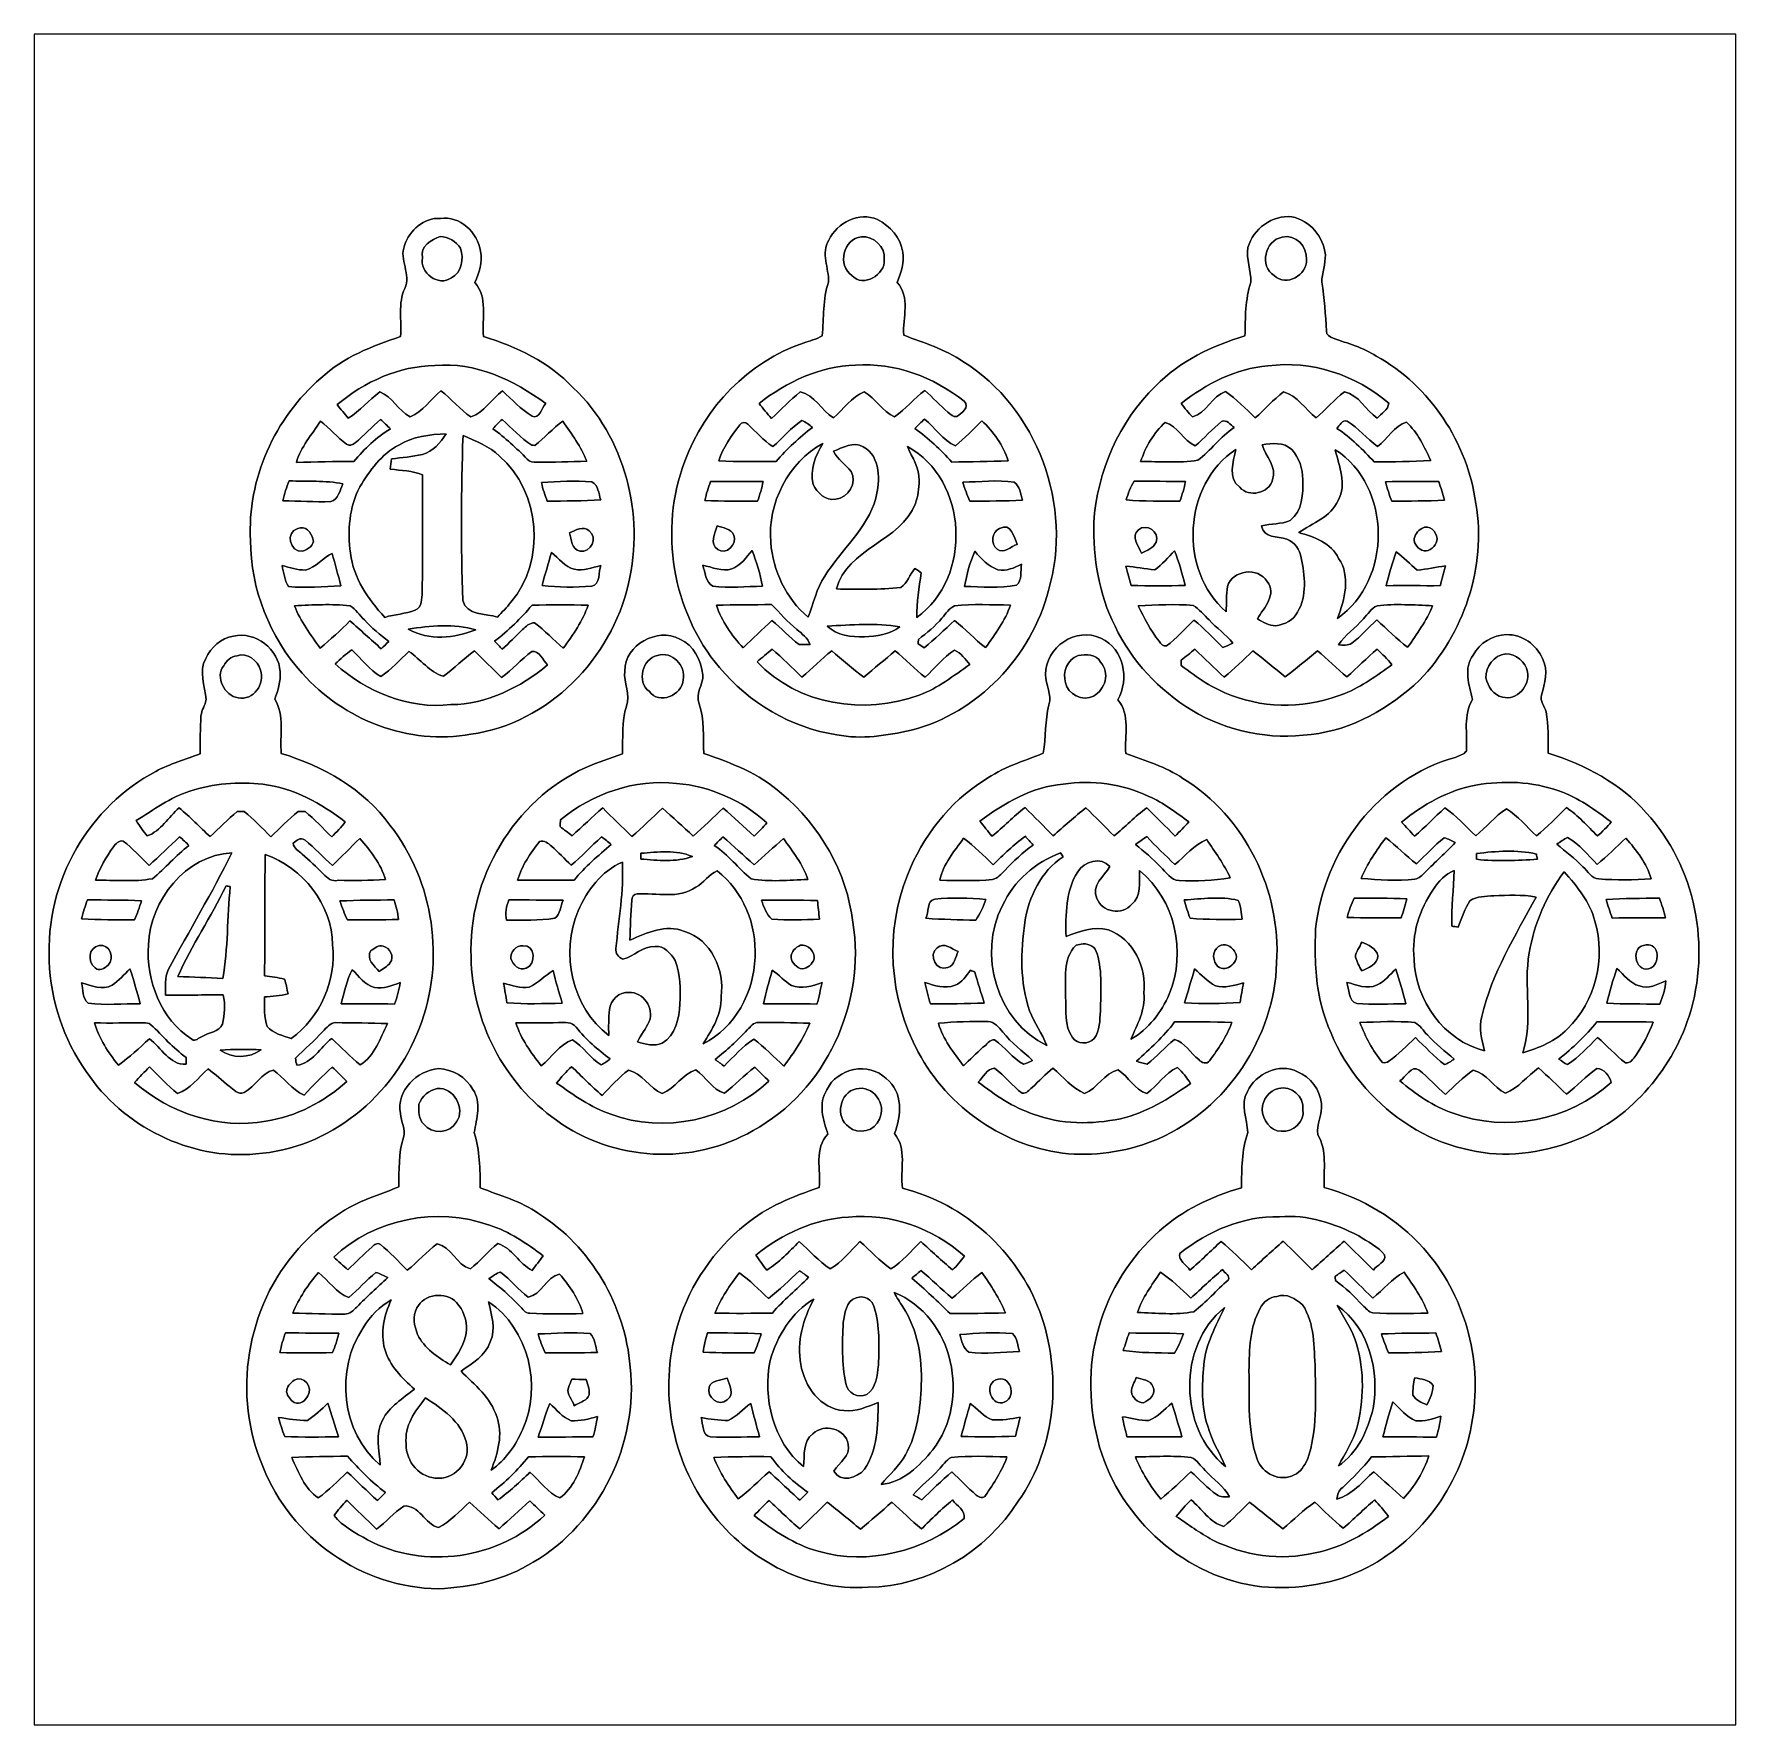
# Model space of a CAD drawing. Header units: centimetres. Extents: x -16.8 to 16.8, y -16.7 to 16.7.
import ezdxf

# ---------------------------------------------------------------- set-up
doc = ezdxf.new("R2010")
doc.units = ezdxf.units.CM
doc.header["$MEASUREMENT"] = 0
doc.layers.add('Layer 1', color=7, linetype='Continuous')

msp = doc.modelspace()

# ---------------------------------------------------------------- linework, layer by layer
at = {"layer": 'Layer 1', "color": 7}
for points, knots in [([(-16.77458, 16.66875), (-16.77458, 16.66875), (16.77458, 16.66875), (16.77458, 16.66875), (16.77458, 16.66875), (16.77458, 16.66875), (16.77458, -16.66875), (16.77458, -16.66875), (16.77458, -16.66875), (16.77458, -16.66875), (-16.77458, -16.66875), (-16.77458, -16.66875), (-16.77458, -16.66875), (-16.77458, -16.66875), (-16.77458, 16.66875), (-16.77458, 16.66875), (-16.77458, 16.66875), (-16.77458, 16.66875), (-16.77458, 16.66875), (-16.77458, 16.66875)], [0, 0, 0, 0, 0.16666667, 0.16666667, 0.16666667, 0.16666667, 0.33333333, 0.33333333, 0.33333333, 0.33333333, 0.5, 0.5, 0.5, 0.5, 0.66666667, 0.66666667, 0.66666667, 0.66666667, 1, 1, 1, 1]), ([(-9.46997, 12.50174), (-9.58956, 12.22657), (-9.32815, 11.92354), (-9.46644, 11.65437), (-9.46644, 11.65437), (-9.60473, 11.35839), (-9.52218, 11.01831), (-9.54864, 10.70434), (-9.54864, 10.70434), (-10.10885, 10.5156), (-10.68458, 10.30111), (-11.11885, 9.88342), (-11.11885, 9.88342), (-12.03149, 9.09955), (-12.57723, 7.89164), (-12.50633, 6.68443), (-12.50633, 6.68443), (-12.50562, 5.72594), (-12.12991, 4.77802), (-11.48997, 4.06753), (-11.48997, 4.06753), (-10.67576, 3.14607), (-9.38283, 2.6356), (-8.16116, 2.86491), (-8.16116, 2.86491), (-6.63787, 3.07763), (-5.38692, 4.35434), (-5.05813, 5.83494), (-5.05813, 5.83494), (-4.73322, 7.1942), (-5.1241, 8.72278), (-6.14433, 9.69539), (-6.14433, 9.69539), (-6.62305, 10.1981), (-7.26158, 10.50502), (-7.91563, 10.70857), (-7.91563, 10.70857), (-7.94597, 11.06064), (-7.82638, 11.48009), (-8.0839, 11.76796), (-8.0839, 11.76796), (-8.00629, 11.96305), (-7.91986, 12.16942), (-7.97454, 12.38462), (-7.97454, 12.38462), (-8.02428, 12.75503), (-8.37953, 13.08982), (-8.76547, 13.03479), (-8.76547, 13.03479), (-9.09038, 13.05384), (-9.3726, 12.79737), (-9.46997, 12.50174), (-9.46997, 12.50174), (-9.46997, 12.50174), (-9.46997, 12.50174), (-9.46997, 12.50174)], [0, 0, 0, 0, 0.06666667, 0.06666667, 0.06666667, 0.06666667, 0.13333333, 0.13333333, 0.13333333, 0.13333333, 0.2, 0.2, 0.2, 0.2, 0.26666667, 0.26666667, 0.26666667, 0.26666667, 0.33333333, 0.33333333, 0.33333333, 0.33333333, 0.4, 0.4, 0.4, 0.4, 0.46666667, 0.46666667, 0.46666667, 0.46666667, 0.53333333, 0.53333333, 0.53333333, 0.53333333, 0.6, 0.6, 0.6, 0.6, 0.66666667, 0.66666667, 0.66666667, 0.66666667, 0.73333333, 0.73333333, 0.73333333, 0.73333333, 0.8, 0.8, 0.8, 0.8, 0.86666667, 0.86666667, 0.86666667, 0.86666667, 1, 1, 1, 1]), ([(-1.10455, 12.6051), (-1.27212, 12.35322), (-1.10173, 12.05195), (-1.11337, 11.77713), (-1.11337, 11.77713), (-1.22661, 11.43706), (-1.20685, 11.07334), (-1.23578, 10.72056), (-1.23578, 10.72056), (-1.35114, 10.64966), (-1.48555, 10.62108), (-1.61114, 10.57416), (-1.61114, 10.57416), (-2.69169, 10.21115), (-3.55388, 9.31157), (-3.9437, 8.24865), (-3.9437, 8.24865), (-4.46193, 6.90069), (-4.19664, 5.28461), (-3.2639, 4.17971), (-3.2639, 4.17971), (-2.68111, 3.48403), (-1.85279, 2.99014), (-0.95179, 2.85256), (-0.95179, 2.85256), (-0.46496, 2.75484), (0.03669, 2.83916), (0.51541, 2.94217), (0.51541, 2.94217), (1.82986, 3.28224), (2.88713, 4.39173), (3.22263, 5.69948), (3.22263, 5.69948), (3.7144, 7.35436), (3.00849, 9.29887), (1.53564, 10.21397), (1.53564, 10.21397), (1.18145, 10.4588), (0.76553, 10.57839), (0.36901, 10.73221), (0.36901, 10.73221), (0.34713, 11.07581), (0.50236, 11.48644), (0.23989, 11.77149), (0.23989, 11.77149), (0.30762, 11.96164), (0.39299, 12.1666), (0.34854, 12.37086), (0.34854, 12.37086), (0.31538, 12.65626), (0.09349, 12.87956), (-0.14781, 13.01009), (-0.14781, 13.01009), (-0.50588, 13.16919), (-0.95109, 12.95224), (-1.10455, 12.6051), (-1.10455, 12.6051), (-1.10455, 12.6051), (-1.10455, 12.6051), (-1.10455, 12.6051)], [0, 0, 0, 0, 0.0625, 0.0625, 0.0625, 0.0625, 0.125, 0.125, 0.125, 0.125, 0.1875, 0.1875, 0.1875, 0.1875, 0.25, 0.25, 0.25, 0.25, 0.3125, 0.3125, 0.3125, 0.3125, 0.375, 0.375, 0.375, 0.375, 0.4375, 0.4375, 0.4375, 0.4375, 0.5, 0.5, 0.5, 0.5, 0.5625, 0.5625, 0.5625, 0.5625, 0.625, 0.625, 0.625, 0.625, 0.6875, 0.6875, 0.6875, 0.6875, 0.75, 0.75, 0.75, 0.75, 0.8125, 0.8125, 0.8125, 0.8125, 0.875, 0.875, 0.875, 0.875, 1, 1, 1, 1]), ([(7.15469, 12.45941), (7.11623, 12.23045), (7.2196, 12.00467), (7.21254, 11.77678), (7.21254, 11.77678), (7.09754, 11.436), (7.10389, 11.07158), (7.09612, 10.71598), (7.09612, 10.71598), (6.44596, 10.52336), (5.81201, 10.22209), (5.33506, 9.72891), (5.33506, 9.72891), (4.61116, 9.02441), (4.18253, 8.04192), (4.11445, 7.03827), (4.11445, 7.03827), (4.10598, 6.33906), (4.21322, 5.62046), (4.5339, 4.99216), (4.5339, 4.99216), (4.86092, 4.30601), (5.40279, 3.72957), (6.05049, 3.33587), (6.05049, 3.33587), (6.74793, 2.91253), (7.59037, 2.74708), (8.39787, 2.86032), (8.39787, 2.86032), (9.21173, 2.9464), (9.94763, 3.37679), (10.53571, 3.92818), (10.53571, 3.92818), (11.40883, 4.83905), (11.86074, 6.15915), (11.64696, 7.41151), (11.64696, 7.41151), (11.48609, 8.61307), (10.74526, 9.72749), (9.68481, 10.32051), (9.68481, 10.32051), (9.42481, 10.48914), (9.12248, 10.56499), (8.83638, 10.674), (8.83638, 10.674), (8.77535, 10.69763), (8.69668, 10.73291), (8.70303, 10.81123), (8.70303, 10.81123), (8.68257, 11.13367), (8.6674, 11.45681), (8.60954, 11.77537), (8.60954, 11.77537), (8.61131, 11.95811), (8.68821, 12.13379), (8.6808, 12.31724), (8.6808, 12.31724), (8.642, 12.66931), (8.37706, 12.99739), (8.02111, 13.06442), (8.02111, 13.06442), (7.63517, 13.10816), (7.25629, 12.82806), (7.15469, 12.45941), (7.15469, 12.45941), (7.15469, 12.45941), (7.15469, 12.45941), (7.15469, 12.45941)], [0, 0, 0, 0, 0.05555556, 0.05555556, 0.05555556, 0.05555556, 0.11111111, 0.11111111, 0.11111111, 0.11111111, 0.16666667, 0.16666667, 0.16666667, 0.16666667, 0.22222222, 0.22222222, 0.22222222, 0.22222222, 0.27777778, 0.27777778, 0.27777778, 0.27777778, 0.33333333, 0.33333333, 0.33333333, 0.33333333, 0.38888889, 0.38888889, 0.38888889, 0.38888889, 0.44444444, 0.44444444, 0.44444444, 0.44444444, 0.5, 0.5, 0.5, 0.5, 0.55555556, 0.55555556, 0.55555556, 0.55555556, 0.61111111, 0.61111111, 0.61111111, 0.61111111, 0.66666667, 0.66666667, 0.66666667, 0.66666667, 0.72222222, 0.72222222, 0.72222222, 0.72222222, 0.77777778, 0.77777778, 0.77777778, 0.77777778, 0.83333333, 0.83333333, 0.83333333, 0.83333333, 0.88888889, 0.88888889, 0.88888889, 0.88888889, 1, 1, 1, 1]), ([(-8.76618, 12.67601), (-8.61272, 12.67989), (-8.4515, 12.57476), (-8.3693, 12.44424), (-8.3693, 12.44424), (-8.29592, 12.23857), (-8.3439, 11.97292), (-8.54604, 11.86109), (-8.54604, 11.86109), (-8.80322, 11.68294), (-9.17998, 11.95952), (-9.11895, 12.25903), (-9.11895, 12.25903), (-9.16623, 12.48551), (-8.94186, 12.61533), (-8.76618, 12.67601)], [0, 0, 0, 0, 0.2, 0.2, 0.2, 0.2, 0.4, 0.4, 0.4, 0.4, 0.6, 0.6, 0.6, 0.6, 1, 1, 1, 1]), ([(-0.4639, 12.67178), (-0.23178, 12.69294), (0.02152, 12.46964), (-0.01446, 12.22234), (-0.01446, 12.22234), (0.00776, 11.92424), (-0.42757, 11.66001), (-0.65088, 11.90731), (-0.65088, 11.90731), (-0.94544, 12.10592), (-0.82303, 12.63368), (-0.4639, 12.67178)], [0, 0, 0, 0, 0.25, 0.25, 0.25, 0.25, 0.5, 0.5, 0.5, 0.5, 1, 1, 1, 1]), ([(7.82884, 12.66366), (8.09449, 12.73246), (8.32697, 12.47563), (8.30968, 12.22163), (8.30968, 12.22163), (8.32238, 11.91507), (7.9121, 11.67906), (7.67362, 11.90731), (7.67362, 11.90731), (7.36671, 12.08722), (7.49371, 12.60404), (7.82884, 12.66366)], [0, 0, 0, 0, 0.25, 0.25, 0.25, 0.25, 0.5, 0.5, 0.5, 0.5, 1, 1, 1, 1]), ([(-10.79712, 9.36202), (-10.25948, 9.81675), (-9.5825, 10.1219), (-8.8713, 10.13354), (-8.8713, 10.13354), (-8.07473, 10.20657), (-7.31132, 9.84814), (-6.68796, 9.38248), (-6.68796, 9.38248), (-6.77051, 9.29957), (-6.81214, 9.06533), (-6.95537, 9.13553), (-6.95537, 9.13553), (-7.17762, 9.26782), (-7.35365, 9.45974), (-7.54204, 9.63366), (-7.54204, 9.63366), (-7.75476, 9.47385), (-7.90081, 9.2075), (-8.16151, 9.12107), (-8.16151, 9.12107), (-8.38271, 9.26147), (-8.54322, 9.47949), (-8.7563, 9.63224), (-8.7563, 9.63224), (-8.95773, 9.46679), (-9.11084, 9.22161), (-9.3599, 9.12354), (-9.3599, 9.12354), (-9.59344, 9.24278), (-9.71444, 9.51936), (-9.95786, 9.61355), (-9.95786, 9.61355), (-10.17376, 9.45021), (-10.35015, 9.23713), (-10.58192, 9.09355), (-10.58192, 9.09355), (-10.65424, 9.18281), (-10.72727, 9.271), (-10.79712, 9.36202)], [0, 0, 0, 0, 0.09090909, 0.09090909, 0.09090909, 0.09090909, 0.18181818, 0.18181818, 0.18181818, 0.18181818, 0.27272727, 0.27272727, 0.27272727, 0.27272727, 0.36363636, 0.36363636, 0.36363636, 0.36363636, 0.45454545, 0.45454545, 0.45454545, 0.45454545, 0.54545455, 0.54545455, 0.54545455, 0.54545455, 0.63636364, 0.63636364, 0.63636364, 0.63636364, 0.72727273, 0.72727273, 0.72727273, 0.72727273, 0.81818182, 0.81818182, 0.81818182, 0.81818182, 1, 1, 1, 1]), ([(-2.48356, 9.38565), (-1.93675, 9.80969), (-1.28411, 10.12049), (-0.58138, 10.13777), (-0.58138, 10.13777), (0.19368, 10.19986), (0.96167, 9.90671), (1.56104, 9.42728), (1.56104, 9.42728), (1.68557, 9.31122), (1.50001, 9.19903), (1.41711, 9.12777), (1.41711, 9.12777), (1.34585, 9.11437), (1.29222, 9.17363), (1.24072, 9.21173), (1.24072, 9.21173), (1.08444, 9.34932), (0.94015, 9.49925), (0.78634, 9.63895), (0.78634, 9.63895), (0.57044, 9.48514), (0.40464, 9.271), (0.18697, 9.12177), (0.18697, 9.12177), (-0.05221, 9.23184), (-0.18556, 9.48372), (-0.41134, 9.61355), (-0.41134, 9.61355), (-0.6604, 9.51724), (-0.81633, 9.26924), (-1.016, 9.10167), (-1.016, 9.10167), (-1.24883, 9.24631), (-1.39136, 9.55357), (-1.66934, 9.61249), (-1.66934, 9.61249), (-1.87325, 9.4555), (-2.04541, 9.26218), (-2.23696, 9.09073), (-2.23696, 9.09073), (-2.32128, 9.18774), (-2.4063, 9.28335), (-2.48356, 9.38565)], [0, 0, 0, 0, 0.08333333, 0.08333333, 0.08333333, 0.08333333, 0.16666667, 0.16666667, 0.16666667, 0.16666667, 0.25, 0.25, 0.25, 0.25, 0.33333333, 0.33333333, 0.33333333, 0.33333333, 0.41666667, 0.41666667, 0.41666667, 0.41666667, 0.5, 0.5, 0.5, 0.5, 0.58333333, 0.58333333, 0.58333333, 0.58333333, 0.66666667, 0.66666667, 0.66666667, 0.66666667, 0.75, 0.75, 0.75, 0.75, 0.83333333, 0.83333333, 0.83333333, 0.83333333, 1, 1, 1, 1]), ([(7.54733, 10.12402), (8.4014, 10.24714), (9.28052, 9.94622), (9.92928, 9.39165), (9.92928, 9.39165), (9.92434, 9.25583), (9.779, 9.18633), (9.69892, 9.09214), (9.69892, 9.09214), (9.48443, 9.25654), (9.33556, 9.55746), (9.0551, 9.61284), (9.0551, 9.61284), (8.85402, 9.45832), (8.68433, 9.26818), (8.49665, 9.09884), (8.49665, 9.09884), (8.28569, 9.26677), (8.12906, 9.54229), (7.85601, 9.61425), (7.85601, 9.61425), (7.65634, 9.45868), (7.48594, 9.26959), (7.29862, 9.0999), (7.29862, 9.0999), (7.10988, 9.28088), (6.93138, 9.47491), (6.71124, 9.61813), (6.71124, 9.61813), (6.44349, 9.53347), (6.33518, 9.19198), (6.0646, 9.11931), (6.0646, 9.11931), (5.98276, 9.20291), (5.90832, 9.29252), (5.83882, 9.38565), (5.83882, 9.38565), (6.33307, 9.77053), (6.91233, 10.0778), (7.54733, 10.12402)], [0, 0, 0, 0, 0.09090909, 0.09090909, 0.09090909, 0.09090909, 0.18181818, 0.18181818, 0.18181818, 0.18181818, 0.27272727, 0.27272727, 0.27272727, 0.27272727, 0.36363636, 0.36363636, 0.36363636, 0.36363636, 0.45454545, 0.45454545, 0.45454545, 0.45454545, 0.54545455, 0.54545455, 0.54545455, 0.54545455, 0.63636364, 0.63636364, 0.63636364, 0.63636364, 0.72727273, 0.72727273, 0.72727273, 0.72727273, 0.81818182, 0.81818182, 0.81818182, 0.81818182, 1, 1, 1, 1]), ([(-10.44681, 8.61025), (-10.26724, 8.75065), (-10.1152, 8.9214), (-9.94375, 9.07097), (-9.94375, 9.07097), (-9.87919, 9.00959), (-9.81498, 8.94821), (-9.75078, 8.88647), (-9.75078, 8.88647), (-10.02524, 8.71467), (-10.26125, 8.49207), (-10.46762, 8.24406), (-10.46762, 8.24406), (-10.84615, 8.23807), (-11.22433, 8.23666), (-11.60251, 8.22184), (-11.60251, 8.22184), (-11.51784, 8.53017), (-11.29594, 8.77358), (-11.12591, 9.03711), (-11.12591, 9.03711), (-10.94775, 8.89282), (-10.79218, 8.72172), (-10.61261, 8.57956), (-10.61261, 8.57956), (-10.5597, 8.53264), (-10.49302, 8.57744), (-10.44681, 8.61025)], [0, 0, 0, 0, 0.125, 0.125, 0.125, 0.125, 0.25, 0.25, 0.25, 0.25, 0.375, 0.375, 0.375, 0.375, 0.5, 0.5, 0.5, 0.5, 0.625, 0.625, 0.625, 0.625, 0.75, 0.75, 0.75, 0.75, 1, 1, 1, 1]), ([(-7.72901, 8.88718), (-7.67151, 8.95174), (-7.61118, 9.01312), (-7.54803, 9.07203), (-7.54803, 9.07203), (-7.35647, 8.89847), (-7.18009, 8.70197), (-6.96066, 8.56297), (-6.96066, 8.56297), (-6.94655, 8.56156), (-6.91833, 8.55839), (-6.90421, 8.55698), (-6.90421, 8.55698), (-6.70842, 8.70267), (-6.55461, 8.89847), (-6.35035, 9.03393), (-6.35035, 9.03393), (-6.18102, 8.78064), (-5.98734, 8.53581), (-5.88081, 8.24724), (-5.88081, 8.24724), (-6.20854, 8.23877), (-6.53591, 8.22642), (-6.86364, 8.22607), (-6.86364, 8.22607), (-6.93208, 8.22466), (-7.00758, 8.23348), (-7.0552, 8.28887), (-7.0552, 8.28887), (-7.2644, 8.50477), (-7.48736, 8.70797), (-7.72901, 8.88718)], [0, 0, 0, 0, 0.11111111, 0.11111111, 0.11111111, 0.11111111, 0.22222222, 0.22222222, 0.22222222, 0.22222222, 0.33333333, 0.33333333, 0.33333333, 0.33333333, 0.44444444, 0.44444444, 0.44444444, 0.44444444, 0.55555556, 0.55555556, 0.55555556, 0.55555556, 0.66666667, 0.66666667, 0.66666667, 0.66666667, 0.77777778, 0.77777778, 0.77777778, 0.77777778, 1, 1, 1, 1]), ([(0.58984, 8.89141), (0.64982, 8.95562), (0.71367, 9.01629), (0.77893, 9.07486), (0.77893, 9.07486), (0.98884, 8.91258), (1.13594, 8.65258), (1.38712, 8.55098), (1.38712, 8.55098), (1.5748, 8.69844), (1.74025, 8.87201), (1.90606, 9.04346), (1.90606, 9.04346), (2.13995, 8.83038), (2.32904, 8.55733), (2.42993, 8.25641), (2.42993, 8.25641), (2.05916, 8.23877), (1.68839, 8.2356), (1.31798, 8.23101), (1.31798, 8.23101), (1.09855, 8.47584), (0.85725, 8.70021), (0.58984, 8.89141)], [0, 0, 0, 0, 0.14285714, 0.14285714, 0.14285714, 0.14285714, 0.28571429, 0.28571429, 0.28571429, 0.28571429, 0.42857143, 0.42857143, 0.42857143, 0.42857143, 0.57142857, 0.57142857, 0.57142857, 0.57142857, 0.71428571, 0.71428571, 0.71428571, 0.71428571, 1, 1, 1, 1]), ([(6.63469, 9.02794), (6.73312, 9.08085), (6.81108, 8.96126), (6.88411, 8.91152), (6.88411, 8.91152), (6.61211, 8.73301), (6.42479, 8.45573), (6.16585, 8.26629), (6.16585, 8.26629), (5.79543, 8.20737), (5.41408, 8.24265), (5.03978, 8.24159), (5.03978, 8.24159), (5.1375, 8.52946), (5.29625, 8.81309), (5.52556, 9.01277), (5.52556, 9.01277), (5.7658, 8.93727), (5.88222, 8.65293), (6.11434, 8.54922), (6.11434, 8.54922), (6.30096, 8.6935), (6.44454, 8.88753), (6.63469, 9.02794)], [0, 0, 0, 0, 0.14285714, 0.14285714, 0.14285714, 0.14285714, 0.28571429, 0.28571429, 0.28571429, 0.28571429, 0.42857143, 0.42857143, 0.42857143, 0.42857143, 0.57142857, 0.57142857, 0.57142857, 0.57142857, 0.71428571, 0.71428571, 0.71428571, 0.71428571, 1, 1, 1, 1]), ([(8.90729, 8.89388), (8.96267, 8.95032), (9.01171, 9.06851), (9.10837, 9.03922), (9.10837, 9.03922), (9.32639, 8.89282), (9.50454, 8.69703), (9.71021, 8.5344), (9.71021, 8.5344), (9.90036, 8.68997), (10.03864, 8.93621), (10.27959, 9.01876), (10.27959, 9.01876), (10.4962, 8.81062), (10.63872, 8.53122), (10.75655, 8.25782), (10.75655, 8.25782), (10.38578, 8.23842), (10.01466, 8.23524), (9.64389, 8.23136), (9.64389, 8.23136), (9.42164, 8.4769), (9.18457, 8.71044), (8.90729, 8.89388)], [0, 0, 0, 0, 0.14285714, 0.14285714, 0.14285714, 0.14285714, 0.28571429, 0.28571429, 0.28571429, 0.28571429, 0.42857143, 0.42857143, 0.42857143, 0.42857143, 0.57142857, 0.57142857, 0.57142857, 0.57142857, 0.71428571, 0.71428571, 0.71428571, 0.71428571, 1, 1, 1, 1]), ([(-9.58638, 8.56297), (-9.3091, 8.74042), (-8.97079, 8.77499), (-8.64941, 8.78417), (-8.64941, 8.78417), (-8.76371, 8.60813), (-8.9087, 8.44127), (-9.11966, 8.38094), (-9.11966, 8.38094), (-9.31863, 8.33473), (-9.52218, 8.31674), (-9.72503, 8.29522), (-9.72503, 8.29522), (-9.73455, 8.22678), (-9.74337, 8.15799), (-9.75113, 8.08884), (-9.75113, 8.08884), (-9.53735, 8.0645), (-9.31651, 8.0585), (-9.11472, 7.97595), (-9.11472, 7.97595), (-9.12954, 7.20443), (-9.10343, 6.4329), (-9.1246, 5.66208), (-9.1246, 5.66208), (-9.13024, 5.54496), (-9.12424, 5.36504), (-9.25971, 5.31072), (-9.25971, 5.31072), (-9.45127, 5.2324), (-9.66399, 5.23134), (-9.86049, 5.16855), (-9.86049, 5.16855), (-10.18928, 5.52344), (-10.47926, 5.94325), (-10.53853, 6.43572), (-10.53853, 6.43572), (-10.59533, 6.87352), (-10.56428, 7.34413), (-10.35121, 7.73889), (-10.35121, 7.73889), (-10.16, 8.06238), (-9.92823, 8.38482), (-9.58638, 8.56297)], [0, 0, 0, 0, 0.08333333, 0.08333333, 0.08333333, 0.08333333, 0.16666667, 0.16666667, 0.16666667, 0.16666667, 0.25, 0.25, 0.25, 0.25, 0.33333333, 0.33333333, 0.33333333, 0.33333333, 0.41666667, 0.41666667, 0.41666667, 0.41666667, 0.5, 0.5, 0.5, 0.5, 0.58333333, 0.58333333, 0.58333333, 0.58333333, 0.66666667, 0.66666667, 0.66666667, 0.66666667, 0.75, 0.75, 0.75, 0.75, 0.83333333, 0.83333333, 0.83333333, 0.83333333, 1, 1, 1, 1]), ([(-8.3185, 8.75171), (-8.06662, 8.6427), (-7.7978, 8.54357), (-7.59813, 8.34778), (-7.59813, 8.34778), (-6.79133, 7.64681), (-6.68267, 6.28368), (-7.37411, 5.467), (-7.37411, 5.467), (-7.45702, 5.36469), (-7.54874, 5.26944), (-7.6387, 5.17313), (-7.6387, 5.17313), (-7.86765, 5.24298), (-8.25077, 5.20347), (-8.32379, 5.49981), (-8.32379, 5.49981), (-8.36189, 6.58248), (-8.35695, 7.66904), (-8.3185, 8.75171)], [0, 0, 0, 0, 0.16666667, 0.16666667, 0.16666667, 0.16666667, 0.33333333, 0.33333333, 0.33333333, 0.33333333, 0.5, 0.5, 0.5, 0.5, 0.66666667, 0.66666667, 0.66666667, 0.66666667, 1, 1, 1, 1]), ([(-2.21368, 8.53369), (-2.01789, 8.69879), (-1.85949, 8.91434), (-1.63795, 9.04628), (-1.63795, 9.04628), (-1.55998, 9.01665), (-1.49543, 8.96232), (-1.42804, 8.91434), (-1.42804, 8.91434), (-1.68769, 8.71255), (-1.93358, 8.49383), (-2.1463, 8.2423), (-2.1463, 8.2423), (-2.52342, 8.23666), (-2.90089, 8.2363), (-3.27766, 8.25288), (-3.27766, 8.25288), (-3.1937, 8.51676), (-3.0293, 8.74854), (-2.86032, 8.96408), (-2.86032, 8.96408), (-2.82363, 9.02229), (-2.74779, 9.02617), (-2.70193, 8.97608), (-2.70193, 8.97608), (-2.54071, 8.82721), (-2.39642, 8.65858), (-2.21368, 8.53369)], [0, 0, 0, 0, 0.125, 0.125, 0.125, 0.125, 0.25, 0.25, 0.25, 0.25, 0.375, 0.375, 0.375, 0.375, 0.5, 0.5, 0.5, 0.5, 0.625, 0.625, 0.625, 0.625, 0.75, 0.75, 0.75, 0.75, 1, 1, 1, 1]), ([(-1.22837, 8.5979), (-1.37019, 8.35695), (-1.48308, 8.07473), (-1.41781, 7.78933), (-1.41781, 7.78933), (-1.33209, 7.62811), (-1.17757, 7.45525), (-0.97049, 7.49935), (-0.97049, 7.49935), (-0.7239, 7.51769), (-0.53869, 7.82743), (-0.66816, 8.0451), (-0.66816, 8.0451), (-0.78599, 8.17598), (-0.92745, 8.2871), (-1.01494, 8.44303), (-1.01494, 8.44303), (-0.83432, 8.51676), (-0.62301, 8.64306), (-0.42898, 8.53052), (-0.42898, 8.53052), (-0.07303, 8.33226), (-0.10231, 7.85848), (-0.17886, 7.5184), (-0.17886, 7.5184), (-0.3489, 6.91056), (-0.86607, 6.50416), (-1.18604, 5.98241), (-1.18604, 5.98241), (-1.35184, 5.73687), (-1.40547, 5.4423), (-1.51624, 5.17313), (-1.51624, 5.17313), (-1.95404, 5.53861), (-2.20733, 6.08365), (-2.25284, 6.64774), (-2.25284, 6.64774), (-2.31563, 7.42068), (-1.90994, 8.21866), (-1.22837, 8.5979)], [0, 0, 0, 0, 0.09090909, 0.09090909, 0.09090909, 0.09090909, 0.18181818, 0.18181818, 0.18181818, 0.18181818, 0.27272727, 0.27272727, 0.27272727, 0.27272727, 0.36363636, 0.36363636, 0.36363636, 0.36363636, 0.45454545, 0.45454545, 0.45454545, 0.45454545, 0.54545455, 0.54545455, 0.54545455, 0.54545455, 0.63636364, 0.63636364, 0.63636364, 0.63636364, 0.72727273, 0.72727273, 0.72727273, 0.72727273, 0.81818182, 0.81818182, 0.81818182, 0.81818182, 1, 1, 1, 1]), ([(0.44097, 8.53757), (1.64112, 7.88529), (1.72791, 5.95136), (0.62477, 5.16643), (0.62477, 5.16643), (0.62195, 5.46171), (0.66851, 5.75416), (0.71614, 6.04485), (0.71614, 6.04485), (0.67345, 6.07413), (0.63041, 6.10376), (0.58843, 6.13304), (0.58843, 6.13304), (0.48507, 6.01698), (0.44909, 5.84059), (0.3115, 5.7591), (0.3115, 5.7591), (-0.10866, 5.709), (-0.53587, 5.72841), (-0.9592, 5.72735), (-0.9592, 5.72735), (-0.74613, 6.53344), (0.30692, 6.65939), (0.60043, 7.41116), (0.60043, 7.41116), (0.6477, 7.5565), (0.67486, 7.71137), (0.67098, 7.86447), (0.67098, 7.86447), (0.68545, 8.11389), (0.53587, 8.31991), (0.44097, 8.53757)], [0, 0, 0, 0, 0.11111111, 0.11111111, 0.11111111, 0.11111111, 0.22222222, 0.22222222, 0.22222222, 0.22222222, 0.33333333, 0.33333333, 0.33333333, 0.33333333, 0.44444444, 0.44444444, 0.44444444, 0.44444444, 0.55555556, 0.55555556, 0.55555556, 0.55555556, 0.66666667, 0.66666667, 0.66666667, 0.66666667, 0.77777778, 0.77777778, 0.77777778, 0.77777778, 1, 1, 1, 1]), ([(7.43303, 8.56897), (7.63023, 8.60107), (7.85812, 8.62894), (8.01793, 8.4769), (8.01793, 8.4769), (8.16539, 8.3185), (8.23912, 8.09907), (8.23383, 7.88352), (8.23383, 7.88352), (8.25006, 7.60942), (8.22854, 7.25876), (7.98371, 7.08025), (7.98371, 7.08025), (7.81191, 6.99206), (7.60589, 7.03051), (7.42386, 6.97089), (7.42386, 6.97089), (7.4676, 6.72959), (7.73465, 6.76839), (7.91845, 6.70877), (7.91845, 6.70877), (8.07861, 6.65833), (8.17069, 6.49781), (8.20632, 6.34259), (8.20632, 6.34259), (8.2744, 5.98981), (8.3252, 5.59788), (8.13364, 5.27191), (8.13364, 5.27191), (8.0518, 5.11316), (7.87647, 5.0225), (7.70396, 5.00415), (7.70396, 5.00415), (7.57026, 5.00309), (7.45067, 5.07365), (7.34025, 5.14103), (7.34025, 5.14103), (7.4736, 5.35587), (7.73501, 5.63069), (7.53251, 5.87481), (7.53251, 5.87481), (7.36177, 6.17044), (6.84671, 6.10094), (6.7504, 5.77885), (6.7504, 5.77885), (6.72747, 5.61446), (6.73135, 5.44654), (6.72641, 5.28038), (6.72641, 5.28038), (5.7852, 6.08506), (5.86881, 7.79498), (6.91762, 8.47725), (6.91762, 8.47725), (6.86329, 8.23207), (6.75181, 7.9181), (6.99417, 7.73501), (6.99417, 7.73501), (7.17656, 7.52193), (7.56849, 7.61118), (7.64081, 7.88282), (7.64081, 7.88282), (7.73042, 8.13294), (7.50782, 8.34143), (7.43303, 8.56897)], [0, 0, 0, 0, 0.05882353, 0.05882353, 0.05882353, 0.05882353, 0.11764706, 0.11764706, 0.11764706, 0.11764706, 0.17647059, 0.17647059, 0.17647059, 0.17647059, 0.23529412, 0.23529412, 0.23529412, 0.23529412, 0.29411765, 0.29411765, 0.29411765, 0.29411765, 0.35294118, 0.35294118, 0.35294118, 0.35294118, 0.41176471, 0.41176471, 0.41176471, 0.41176471, 0.47058824, 0.47058824, 0.47058824, 0.47058824, 0.52941176, 0.52941176, 0.52941176, 0.52941176, 0.58823529, 0.58823529, 0.58823529, 0.58823529, 0.64705882, 0.64705882, 0.64705882, 0.64705882, 0.70588235, 0.70588235, 0.70588235, 0.70588235, 0.76470588, 0.76470588, 0.76470588, 0.76470588, 0.82352941, 0.82352941, 0.82352941, 0.82352941, 0.88235294, 0.88235294, 0.88235294, 0.88235294, 1, 1, 1, 1]), ([(8.87518, 8.47372), (9.99278, 7.753), (10.00442, 5.90056), (8.91681, 5.14809), (8.91681, 5.14809), (9.06568, 5.51991), (9.18457, 5.97676), (8.94151, 6.33166), (8.94151, 6.33166), (8.79299, 6.63187), (8.45855, 6.76134), (8.15481, 6.83966), (8.15481, 6.83966), (8.43209, 7.02522), (8.78346, 7.14587), (8.93198, 7.47183), (8.93198, 7.47183), (9.11154, 7.80097), (8.94997, 8.14423), (8.87518, 8.47372)], [0, 0, 0, 0, 0.16666667, 0.16666667, 0.16666667, 0.16666667, 0.33333333, 0.33333333, 0.33333333, 0.33333333, 0.5, 0.5, 0.5, 0.5, 0.66666667, 0.66666667, 0.66666667, 0.66666667, 1, 1, 1, 1]), ([(-11.74503, 7.85954), (-11.39225, 7.84331), (-11.03207, 7.87259), (-10.68423, 7.79886), (-10.68423, 7.79886), (-10.74808, 7.67821), (-10.77207, 7.49018), (-10.92412, 7.44996), (-10.92412, 7.44996), (-11.23844, 7.43973), (-11.55347, 7.46266), (-11.86744, 7.46831), (-11.86744, 7.46831), (-11.83922, 7.60271), (-11.79865, 7.73359), (-11.74503, 7.85954)], [0, 0, 0, 0, 0.2, 0.2, 0.2, 0.2, 0.4, 0.4, 0.4, 0.4, 0.6, 0.6, 0.6, 0.6, 1, 1, 1, 1]), ([(-6.77298, 7.82426), (-6.44243, 7.84225), (-6.10764, 7.87612), (-5.77779, 7.83766), (-5.77779, 7.83766), (-5.64727, 7.77769), (-5.64727, 7.60589), (-5.60388, 7.48736), (-5.60388, 7.48736), (-5.95489, 7.46407), (-6.30626, 7.4609), (-6.65727, 7.45808), (-6.65727, 7.45808), (-6.70384, 7.57731), (-6.74299, 7.69973), (-6.77298, 7.82426)], [0, 0, 0, 0, 0.2, 0.2, 0.2, 0.2, 0.4, 0.4, 0.4, 0.4, 0.6, 0.6, 0.6, 0.6, 1, 1, 1, 1]), ([(-3.43923, 7.84789), (-3.09351, 7.84966), (-2.74743, 7.85072), (-2.40136, 7.84719), (-2.40136, 7.84719), (-2.43064, 7.7156), (-2.46627, 7.58507), (-2.51248, 7.45772), (-2.51248, 7.45772), (-2.85856, 7.46054), (-3.20463, 7.45808), (-3.55036, 7.47254), (-3.55036, 7.47254), (-3.52425, 7.6006), (-3.48439, 7.72548), (-3.43923, 7.84789)], [0, 0, 0, 0, 0.2, 0.2, 0.2, 0.2, 0.4, 0.4, 0.4, 0.4, 0.6, 0.6, 0.6, 0.6, 1, 1, 1, 1]), ([(1.53247, 7.83308), (1.86937, 7.83943), (2.21192, 7.88176), (2.54706, 7.83661), (2.54706, 7.83661), (2.65818, 7.753), (2.67476, 7.60271), (2.70792, 7.47748), (2.70792, 7.47748), (2.36255, 7.46301), (2.01683, 7.46054), (1.67111, 7.45949), (1.67111, 7.45949), (1.61925, 7.5819), (1.57162, 7.70608), (1.53247, 7.83308)], [0, 0, 0, 0, 0.2, 0.2, 0.2, 0.2, 0.4, 0.4, 0.4, 0.4, 0.6, 0.6, 0.6, 0.6, 1, 1, 1, 1]), ([(4.90855, 7.85354), (5.24651, 7.85142), (5.58553, 7.85072), (5.9242, 7.84648), (5.9242, 7.84648), (5.89492, 7.71454), (5.85893, 7.58366), (5.81272, 7.45666), (5.81272, 7.45666), (5.45994, 7.46266), (5.10646, 7.45243), (4.75509, 7.48347), (4.75509, 7.48347), (4.79178, 7.61224), (4.84258, 7.73677), (4.90855, 7.85354)], [0, 0, 0, 0, 0.2, 0.2, 0.2, 0.2, 0.4, 0.4, 0.4, 0.4, 0.6, 0.6, 0.6, 0.6, 1, 1, 1, 1]), ([(9.86861, 7.8426), (10.21715, 7.85001), (10.5664, 7.85036), (10.91565, 7.84825), (10.91565, 7.84825), (10.95692, 7.72583), (10.99785, 7.60342), (11.02783, 7.47748), (11.02783, 7.47748), (10.68141, 7.46301), (10.33498, 7.4609), (9.98855, 7.45737), (9.98855, 7.45737), (9.94339, 7.58437), (9.89612, 7.71066), (9.86861, 7.8426)], [0, 0, 0, 0, 0.2, 0.2, 0.2, 0.2, 0.4, 0.4, 0.4, 0.4, 0.6, 0.6, 0.6, 0.6, 1, 1, 1, 1]), ([(-11.57605, 6.91868), (-11.42365, 6.991), (-11.30864, 6.84071), (-11.27619, 6.71583), (-11.27619, 6.71583), (-11.23068, 6.59024), (-11.38943, 6.50487), (-11.48433, 6.471), (-11.48433, 6.471), (-11.73409, 6.43643), (-11.82652, 6.8647), (-11.57605, 6.91868)], [0, 0, 0, 0, 0.25, 0.25, 0.25, 0.25, 0.5, 0.5, 0.5, 0.5, 1, 1, 1, 1]), ([(-6.21877, 6.83366), (-6.09953, 6.88481), (-5.94642, 6.98218), (-5.8293, 6.87211), (-5.8293, 6.87211), (-5.65009, 6.73911), (-5.80319, 6.43678), (-6.01098, 6.47559), (-6.01098, 6.47559), (-6.18102, 6.4957), (-6.18173, 6.71195), (-6.21877, 6.83366)], [0, 0, 0, 0, 0.25, 0.25, 0.25, 0.25, 0.5, 0.5, 0.5, 0.5, 1, 1, 1, 1]), ([(-3.30976, 6.97442), (-3.20181, 6.93561), (-3.02824, 6.91974), (-2.98062, 6.78815), (-2.98062, 6.78815), (-2.90266, 6.61423), (-3.13196, 6.38316), (-3.29812, 6.50875), (-3.29812, 6.50875), (-3.46534, 6.61599), (-3.35139, 6.82625), (-3.30976, 6.97442)], [0, 0, 0, 0, 0.25, 0.25, 0.25, 0.25, 0.5, 0.5, 0.5, 0.5, 1, 1, 1, 1]), ([(2.2539, 6.92221), (2.49449, 7.04497), (2.54035, 6.7437), (2.60703, 6.60647), (2.60703, 6.60647), (2.48497, 6.57437), (2.33539, 6.40397), (2.21086, 6.51404), (2.21086, 6.51404), (2.07292, 6.61141), (2.10502, 6.85165), (2.2539, 6.92221)], [0, 0, 0, 0, 0.25, 0.25, 0.25, 0.25, 0.5, 0.5, 0.5, 0.5, 1, 1, 1, 1]), ([(4.99745, 6.89116), (5.14844, 7.03545), (5.42325, 6.85094), (5.34247, 6.65304), (5.34247, 6.65304), (5.30013, 6.52956), (5.15726, 6.4897), (5.05354, 6.4329), (5.05354, 6.4329), (5.00592, 6.56625), (4.83553, 6.77827), (4.99745, 6.89116)], [0, 0, 0, 0, 0.25, 0.25, 0.25, 0.25, 0.5, 0.5, 0.5, 0.5, 1, 1, 1, 1]), ([(10.57981, 6.92185), (10.73856, 7.00899), (10.87473, 6.86294), (10.88249, 6.72042), (10.88249, 6.72042), (10.87826, 6.60365), (10.78195, 6.49887), (10.66835, 6.47771), (10.66835, 6.47771), (10.55229, 6.47665), (10.44963, 6.57719), (10.42882, 6.68831), (10.42882, 6.68831), (10.42882, 6.78639), (10.50078, 6.87141), (10.57981, 6.92185)], [0, 0, 0, 0, 0.2, 0.2, 0.2, 0.2, 0.4, 0.4, 0.4, 0.4, 0.6, 0.6, 0.6, 0.6, 1, 1, 1, 1]), ([(-11.42365, 6.10164), (-11.21939, 6.15562), (-11.08251, 6.33801), (-10.89554, 6.43008), (-10.89554, 6.43008), (-10.84298, 6.217), (-10.77877, 6.00639), (-10.72833, 5.79261), (-10.72833, 5.79261), (-11.07087, 5.77462), (-11.41659, 5.74216), (-11.75879, 5.77568), (-11.75879, 5.77568), (-11.84204, 5.89809), (-11.85016, 6.05296), (-11.88649, 6.19266), (-11.88649, 6.19266), (-11.7348, 6.15103), (-11.58311, 6.09706), (-11.42365, 6.10164)], [0, 0, 0, 0, 0.16666667, 0.16666667, 0.16666667, 0.16666667, 0.33333333, 0.33333333, 0.33333333, 0.33333333, 0.5, 0.5, 0.5, 0.5, 0.66666667, 0.66666667, 0.66666667, 0.66666667, 1, 1, 1, 1]), ([(-6.57437, 6.44772), (-6.43149, 6.33166), (-6.30978, 6.16726), (-6.12458, 6.11611), (-6.12458, 6.11611), (-5.94678, 6.08259), (-5.77215, 6.14504), (-5.60317, 6.1916), (-5.60317, 6.1916), (-5.64938, 6.07342), (-5.60317, 5.81413), (-5.78132, 5.78379), (-5.78132, 5.78379), (-6.10729, 5.75028), (-6.43502, 5.76827), (-6.76063, 5.79332), (-6.76063, 5.79332), (-6.70207, 6.01274), (-6.63575, 6.2297), (-6.57437, 6.44772)], [0, 0, 0, 0, 0.16666667, 0.16666667, 0.16666667, 0.16666667, 0.33333333, 0.33333333, 0.33333333, 0.33333333, 0.5, 0.5, 0.5, 0.5, 0.66666667, 0.66666667, 0.66666667, 0.66666667, 1, 1, 1, 1]), ([(-3.02119, 6.12528), (-2.8448, 6.18666), (-2.7372, 6.35), (-2.62043, 6.48511), (-2.62043, 6.48511), (-2.52765, 6.25863), (-2.46556, 6.02086), (-2.41229, 5.78203), (-2.41229, 5.78203), (-2.73897, 5.77497), (-3.06952, 5.74181), (-3.39443, 5.78062), (-3.39443, 5.78062), (-3.53907, 5.85964), (-3.54154, 6.05614), (-3.5941, 6.19548), (-3.5941, 6.19548), (-3.40501, 6.16373), (-3.21275, 6.05578), (-3.02119, 6.12528)], [0, 0, 0, 0, 0.16666667, 0.16666667, 0.16666667, 0.16666667, 0.33333333, 0.33333333, 0.33333333, 0.33333333, 0.5, 0.5, 0.5, 0.5, 0.66666667, 0.66666667, 0.66666667, 0.66666667, 1, 1, 1, 1]), ([(1.56527, 5.77815), (1.61502, 6.01416), (1.66829, 6.25263), (1.7713, 6.47206), (1.7713, 6.47206), (1.899, 6.32566), (2.03764, 6.17185), (2.22709, 6.10658), (2.22709, 6.10658), (2.39148, 6.07413), (2.54706, 6.14398), (2.68993, 6.21489), (2.68993, 6.21489), (2.66947, 6.08542), (2.70581, 5.89809), (2.59397, 5.80178), (2.59397, 5.80178), (2.25778, 5.73334), (1.90676, 5.77427), (1.56527, 5.77815)], [0, 0, 0, 0, 0.16666667, 0.16666667, 0.16666667, 0.16666667, 0.33333333, 0.33333333, 0.33333333, 0.33333333, 0.5, 0.5, 0.5, 0.5, 0.66666667, 0.66666667, 0.66666667, 0.66666667, 1, 1, 1, 1]), ([(5.3213, 6.102), (5.45888, 6.21877), (5.58976, 6.344), (5.70618, 6.48229), (5.70618, 6.48229), (5.79649, 6.26075), (5.85505, 6.02827), (5.91891, 5.7979), (5.91891, 5.7979), (5.56366, 5.7852), (5.20771, 5.78626), (4.85316, 5.79649), (4.85316, 5.79649), (4.81471, 5.92279), (4.77908, 6.05014), (4.74416, 6.17679), (4.74416, 6.17679), (4.93783, 6.16056), (5.12798, 6.12704), (5.3213, 6.102)], [0, 0, 0, 0, 0.16666667, 0.16666667, 0.16666667, 0.16666667, 0.33333333, 0.33333333, 0.33333333, 0.33333333, 0.5, 0.5, 0.5, 0.5, 0.66666667, 0.66666667, 0.66666667, 0.66666667, 1, 1, 1, 1]), ([(10.07921, 6.46324), (10.21891, 6.34436), (10.3505, 6.21736), (10.49196, 6.09988), (10.49196, 6.09988), (10.67894, 6.11858), (10.86379, 6.15491), (11.04935, 6.1849), (11.04935, 6.1849), (11.01584, 6.05437), (10.97986, 5.9242), (10.94775, 5.79332), (10.94775, 5.79332), (10.5918, 5.79049), (10.2362, 5.79861), (9.88095, 5.79296), (9.88095, 5.79296), (9.93634, 6.01945), (9.99843, 6.24452), (10.07921, 6.46324)], [0, 0, 0, 0, 0.16666667, 0.16666667, 0.16666667, 0.16666667, 0.33333333, 0.33333333, 0.33333333, 0.33333333, 0.5, 0.5, 0.5, 0.5, 0.66666667, 0.66666667, 0.66666667, 0.66666667, 1, 1, 1, 1]), ([(-11.63708, 5.39644), (-11.27407, 5.41408), (-10.90859, 5.43666), (-10.54594, 5.39785), (-10.54594, 5.39785), (-10.42811, 5.33153), (-10.35826, 5.20841), (-10.26231, 5.11704), (-10.26231, 5.11704), (-10.12225, 4.95441), (-9.9501, 4.82635), (-9.78253, 4.69441), (-9.78253, 4.69441), (-9.83086, 4.64573), (-9.87989, 4.5974), (-9.92893, 4.54942), (-9.92893, 4.54942), (-10.13919, 4.72828), (-10.33851, 4.91984), (-10.5477, 5.09976), (-10.5477, 5.09976), (-10.73256, 4.9089), (-10.93188, 4.73357), (-11.13226, 4.5593), (-11.13226, 4.5593), (-11.32029, 4.82459), (-11.5256, 5.08741), (-11.63708, 5.39644)], [0, 0, 0, 0, 0.125, 0.125, 0.125, 0.125, 0.25, 0.25, 0.25, 0.25, 0.375, 0.375, 0.375, 0.375, 0.5, 0.5, 0.5, 0.5, 0.625, 0.625, 0.625, 0.625, 0.75, 0.75, 0.75, 0.75, 1, 1, 1, 1]), ([(-6.95748, 5.4102), (-6.58848, 5.41514), (-6.21947, 5.41549), (-5.85047, 5.40985), (-5.85047, 5.40985), (-5.95701, 5.09658), (-6.14998, 4.82494), (-6.34189, 4.5593), (-6.34189, 4.5593), (-6.53344, 4.72264), (-6.7056, 4.9082), (-6.90704, 5.05989), (-6.90704, 5.05989), (-7.00617, 5.06483), (-7.08096, 4.98898), (-7.14798, 4.92654), (-7.14798, 4.92654), (-7.27851, 4.79637), (-7.40798, 4.66584), (-7.54451, 4.54201), (-7.54451, 4.54201), (-7.59601, 4.59352), (-7.64681, 4.64608), (-7.6962, 4.699), (-7.6962, 4.699), (-7.42633, 4.91067), (-7.17338, 5.1435), (-6.95748, 5.4102)], [0, 0, 0, 0, 0.125, 0.125, 0.125, 0.125, 0.25, 0.25, 0.25, 0.25, 0.375, 0.375, 0.375, 0.375, 0.5, 0.5, 0.5, 0.5, 0.625, 0.625, 0.625, 0.625, 0.75, 0.75, 0.75, 0.75, 1, 1, 1, 1]), ([(-3.32317, 5.40773), (-2.96051, 5.41514), (-2.59715, 5.41655), (-2.23414, 5.42043), (-2.23414, 5.42043), (-2.07045, 5.25568), (-1.92052, 5.07647), (-1.73884, 4.93042), (-1.73884, 4.93042), (-1.6383, 4.84611), (-1.52506, 4.7625), (-1.47743, 4.63409), (-1.47743, 4.63409), (-1.53106, 4.63303), (-1.63865, 4.63127), (-1.69228, 4.63021), (-1.69228, 4.63021), (-1.88454, 4.77344), (-2.04435, 4.95335), (-2.22779, 5.10681), (-2.22779, 5.10681), (-2.4197, 4.93113), (-2.60703, 4.75015), (-2.79506, 4.57024), (-2.79506, 4.57024), (-3.02613, 4.80836), (-3.21592, 5.09235), (-3.32317, 5.40773)], [0, 0, 0, 0, 0.125, 0.125, 0.125, 0.125, 0.25, 0.25, 0.25, 0.25, 0.375, 0.375, 0.375, 0.375, 0.5, 0.5, 0.5, 0.5, 0.625, 0.625, 0.625, 0.625, 0.75, 0.75, 0.75, 0.75, 1, 1, 1, 1]), ([(1.37266, 5.3975), (1.73849, 5.43384), (2.10679, 5.41549), (2.47368, 5.41055), (2.47368, 5.41055), (2.37067, 5.10011), (2.16782, 4.83764), (1.98296, 4.57235), (1.98296, 4.57235), (1.76565, 4.73463), (1.58538, 4.93924), (1.3716, 5.1054), (1.3716, 5.1054), (1.17263, 4.92548), (0.97896, 4.73957), (0.7747, 4.5653), (0.7747, 4.5653), (0.73448, 4.59211), (0.69391, 4.61892), (0.65405, 4.64538), (0.65405, 4.64538), (0.65511, 4.6676), (0.65758, 4.71205), (0.65899, 4.73428), (0.65899, 4.73428), (0.82479, 4.86163), (0.98989, 4.99251), (1.12254, 5.15549), (1.12254, 5.15549), (1.20121, 5.24016), (1.26436, 5.34811), (1.37266, 5.3975)], [0, 0, 0, 0, 0.11111111, 0.11111111, 0.11111111, 0.11111111, 0.22222222, 0.22222222, 0.22222222, 0.22222222, 0.33333333, 0.33333333, 0.33333333, 0.33333333, 0.44444444, 0.44444444, 0.44444444, 0.44444444, 0.55555556, 0.55555556, 0.55555556, 0.55555556, 0.66666667, 0.66666667, 0.66666667, 0.66666667, 0.77777778, 0.77777778, 0.77777778, 0.77777778, 1, 1, 1, 1]), ([(4.99181, 5.39785), (5.3527, 5.41443), (5.71571, 5.43419), (6.07695, 5.4035), (6.07695, 5.4035), (6.19442, 5.32483), (6.29109, 5.2197), (6.38775, 5.11669), (6.38775, 5.11669), (6.53627, 4.95618), (6.72218, 4.83306), (6.85729, 4.65878), (6.85729, 4.65878), (6.79132, 4.62986), (6.72606, 4.60128), (6.66044, 4.57271), (6.66044, 4.57271), (6.47488, 4.75791), (6.29356, 4.94806), (6.09, 5.11387), (6.09, 5.11387), (5.91256, 4.94136), (5.74746, 4.75439), (5.55061, 4.60375), (5.55061, 4.60375), (5.48464, 4.59705), (5.42996, 4.63832), (5.40173, 4.69653), (5.40173, 4.69653), (5.23452, 4.91067), (5.10857, 5.15338), (4.99181, 5.39785)], [0, 0, 0, 0, 0.11111111, 0.11111111, 0.11111111, 0.11111111, 0.22222222, 0.22222222, 0.22222222, 0.22222222, 0.33333333, 0.33333333, 0.33333333, 0.33333333, 0.44444444, 0.44444444, 0.44444444, 0.44444444, 0.55555556, 0.55555556, 0.55555556, 0.55555556, 0.66666667, 0.66666667, 0.66666667, 0.66666667, 0.77777778, 0.77777778, 0.77777778, 0.77777778, 1, 1, 1, 1]), ([(9.69857, 5.39821), (10.06157, 5.43701), (10.42811, 5.41408), (10.79253, 5.39574), (10.79253, 5.39574), (10.67682, 5.09764), (10.48173, 4.83941), (10.30252, 4.57729), (10.30252, 4.57729), (10.08839, 4.74416), (9.89577, 4.93607), (9.69433, 5.11704), (9.69433, 5.11704), (9.52888, 4.96641), (9.38354, 4.79143), (9.2008, 4.6609), (9.2008, 4.6609), (9.1253, 4.60269), (9.02547, 4.62527), (8.93833, 4.62633), (8.93833, 4.62633), (9.0738, 4.82247), (9.27453, 4.9597), (9.42975, 5.13927), (9.42975, 5.13927), (9.51653, 5.22781), (9.58497, 5.34141), (9.69857, 5.39821)], [0, 0, 0, 0, 0.125, 0.125, 0.125, 0.125, 0.25, 0.25, 0.25, 0.25, 0.375, 0.375, 0.375, 0.375, 0.5, 0.5, 0.5, 0.5, 0.625, 0.625, 0.625, 0.625, 0.75, 0.75, 0.75, 0.75, 1, 1, 1, 1]), ([(-9.40188, 4.93607), (-8.96338, 5.00204), (-8.49454, 5.05284), (-8.06309, 4.92196), (-8.06309, 4.92196), (-8.48924, 4.76109), (-8.98984, 4.70112), (-9.40188, 4.93607)], [0, 0, 0, 0, 0.33333333, 0.33333333, 0.33333333, 0.33333333, 1, 1, 1, 1]), ([(-1.13947, 4.99463), (-0.66358, 5.0232), (-0.18098, 5.05919), (0.2921, 4.98016), (0.2921, 4.98016), (0.09419, 4.83023), (-0.16651, 4.79743), (-0.40675, 4.78543), (-0.40675, 4.78543), (-0.66111, 4.77943), (-0.94791, 4.80977), (-1.13947, 4.99463)], [0, 0, 0, 0, 0.25, 0.25, 0.25, 0.25, 0.5, 0.5, 0.5, 0.5, 1, 1, 1, 1]), ([(-12.84358, 4.79743), (-13.08629, 4.76391), (-13.28843, 4.57447), (-13.38756, 4.35645), (-13.38756, 4.35645), (-13.53679, 4.10563), (-13.39921, 3.81529), (-13.38298, 3.54683), (-13.38298, 3.54683), (-13.39991, 3.4357), (-13.47082, 3.3401), (-13.48352, 3.22721), (-13.48352, 3.22721), (-13.50292, 2.97886), (-13.49657, 2.72909), (-13.49869, 2.47968), (-13.49869, 2.47968), (-13.79079, 2.36784), (-14.09418, 2.28141), (-14.37111, 2.13254), (-14.37111, 2.13254), (-15.02198, 1.79211), (-15.56385, 1.25413), (-15.93356, 0.62124), (-15.93356, 0.62124), (-16.7259, -0.72143), (-16.6497, -2.51601), (-15.74624, -3.78672), (-15.74624, -3.78672), (-15.02516, -4.86622), (-13.70189, -5.53473), (-12.40084, -5.40985), (-12.40084, -5.40985), (-10.95481, -5.31671), (-9.67423, -4.26332), (-9.17787, -2.92206), (-9.17787, -2.92206), (-8.66175, -1.61149), (-8.88894, -0.03669), (-9.75819, 1.0728), (-9.75819, 1.0728), (-10.27606, 1.78294), (-11.07158, 2.23555), (-11.90131, 2.48461), (-11.90131, 2.48461), (-11.93236, 2.83633), (-11.83181, 3.23885), (-12.03043, 3.55494), (-12.03043, 3.55494), (-11.96446, 3.72745), (-11.90907, 3.90984), (-11.92283, 4.09646), (-11.92283, 4.09646), (-11.94964, 4.53496), (-12.40896, 4.90291), (-12.84358, 4.79743), (-12.84358, 4.79743), (-12.84358, 4.79743), (-12.84358, 4.79743), (-12.84358, 4.79743)], [0, 0, 0, 0, 0.0625, 0.0625, 0.0625, 0.0625, 0.125, 0.125, 0.125, 0.125, 0.1875, 0.1875, 0.1875, 0.1875, 0.25, 0.25, 0.25, 0.25, 0.3125, 0.3125, 0.3125, 0.3125, 0.375, 0.375, 0.375, 0.375, 0.4375, 0.4375, 0.4375, 0.4375, 0.5, 0.5, 0.5, 0.5, 0.5625, 0.5625, 0.5625, 0.5625, 0.625, 0.625, 0.625, 0.625, 0.6875, 0.6875, 0.6875, 0.6875, 0.75, 0.75, 0.75, 0.75, 0.8125, 0.8125, 0.8125, 0.8125, 0.875, 0.875, 0.875, 0.875, 1, 1, 1, 1]), ([(-5.1308, 4.11021), (-5.15549, 3.8795), (-5.00839, 3.64278), (-5.09764, 3.41736), (-5.09764, 3.41736), (-5.19042, 3.11397), (-5.16396, 2.79224), (-5.1756, 2.47932), (-5.1756, 2.47932), (-5.4169, 2.37949), (-5.67231, 2.31563), (-5.90868, 2.2031), (-5.90868, 2.2031), (-7.31943, 1.56245), (-8.22607, 0.00529), (-8.15834, -1.53353), (-8.15834, -1.53353), (-8.14317, -2.78941), (-7.50746, -4.02661), (-6.47488, -4.74662), (-6.47488, -4.74662), (-5.36822, -5.55731), (-3.78531, -5.64444), (-2.60103, -4.94841), (-2.60103, -4.94841), (-1.16769, -4.17618), (-0.37148, -2.43699), (-0.63359, -0.84349), (-0.63359, -0.84349), (-0.75212, 0.14499), (-1.28094, 1.06221), (-2.04047, 1.69792), (-2.04047, 1.69792), (-2.47544, 2.08809), (-3.0286, 2.29835), (-3.57258, 2.48391), (-3.57258, 2.48391), (-3.58704, 2.81023), (-3.55247, 3.15066), (-3.66324, 3.46393), (-3.66324, 3.46393), (-3.74333, 3.65619), (-3.58211, 3.84246), (-3.58987, 4.03613), (-3.58987, 4.03613), (-3.6262, 4.32082), (-3.76696, 4.62139), (-4.04566, 4.73922), (-4.04566, 4.73922), (-4.49086, 4.97769), (-5.12692, 4.62598), (-5.1308, 4.11021), (-5.1308, 4.11021), (-5.1308, 4.11021), (-5.1308, 4.11021), (-5.1308, 4.11021)], [0, 0, 0, 0, 0.06666667, 0.06666667, 0.06666667, 0.06666667, 0.13333333, 0.13333333, 0.13333333, 0.13333333, 0.2, 0.2, 0.2, 0.2, 0.26666667, 0.26666667, 0.26666667, 0.26666667, 0.33333333, 0.33333333, 0.33333333, 0.33333333, 0.4, 0.4, 0.4, 0.4, 0.46666667, 0.46666667, 0.46666667, 0.46666667, 0.53333333, 0.53333333, 0.53333333, 0.53333333, 0.6, 0.6, 0.6, 0.6, 0.66666667, 0.66666667, 0.66666667, 0.66666667, 0.73333333, 0.73333333, 0.73333333, 0.73333333, 0.8, 0.8, 0.8, 0.8, 0.86666667, 0.86666667, 0.86666667, 0.86666667, 1, 1, 1, 1]), ([(3.16512, 4.04072), (3.15701, 3.83963), (3.30129, 3.64525), (3.23039, 3.44558), (3.23039, 3.44558), (3.15383, 3.13337), (3.17041, 2.80741), (3.12103, 2.49132), (3.12103, 2.49132), (2.72838, 2.32728), (2.30787, 2.21051), (1.95897, 1.95651), (1.95897, 1.95651), (1.26471, 1.52118), (0.74189, 0.84349), (0.44132, 0.08573), (0.44132, 0.08573), (-0.00917, -1.03082), (0.08079, -2.34809), (0.65511, -3.40325), (0.65511, -3.40325), (1.23578, -4.49897), (2.37807, -5.28955), (3.61738, -5.40738), (3.61738, -5.40738), (4.22134, -5.44901), (4.83588, -5.35305), (5.3915, -5.11034), (5.3915, -5.11034), (6.74123, -4.52155), (7.67574, -3.10868), (7.72019, -1.64148), (7.72019, -1.64148), (7.80979, -0.21555), (7.09507, 1.23896), (5.8741, 1.99355), (5.8741, 1.99355), (5.52803, 2.21933), (5.13397, 2.34774), (4.74768, 2.48532), (4.74768, 2.48532), (4.71487, 2.83563), (4.84646, 3.25896), (4.58717, 3.54436), (4.58717, 3.54436), (4.82071, 3.95323), (4.71382, 4.54942), (4.25768, 4.75474), (4.25768, 4.75474), (3.76767, 4.99498), (3.15666, 4.57518), (3.16512, 4.04072), (3.16512, 4.04072), (3.16512, 4.04072), (3.16512, 4.04072), (3.16512, 4.04072)], [0, 0, 0, 0, 0.06666667, 0.06666667, 0.06666667, 0.06666667, 0.13333333, 0.13333333, 0.13333333, 0.13333333, 0.2, 0.2, 0.2, 0.2, 0.26666667, 0.26666667, 0.26666667, 0.26666667, 0.33333333, 0.33333333, 0.33333333, 0.33333333, 0.4, 0.4, 0.4, 0.4, 0.46666667, 0.46666667, 0.46666667, 0.46666667, 0.53333333, 0.53333333, 0.53333333, 0.53333333, 0.6, 0.6, 0.6, 0.6, 0.66666667, 0.66666667, 0.66666667, 0.66666667, 0.73333333, 0.73333333, 0.73333333, 0.73333333, 0.8, 0.8, 0.8, 0.8, 0.86666667, 0.86666667, 0.86666667, 0.86666667, 1, 1, 1, 1]), ([(11.59228, 4.42489), (11.40636, 4.16595), (11.50479, 3.83081), (11.58381, 3.55071), (11.58381, 3.55071), (11.38872, 3.24485), (11.48856, 2.87196), (11.45963, 2.53224), (11.45963, 2.53224), (11.41024, 2.46027), (11.31746, 2.44052), (11.24162, 2.40841), (11.24162, 2.40841), (9.73561, 1.99108), (8.65011, 0.55739), (8.48924, -0.9712), (8.48924, -0.9712), (8.47407, -1.38395), (8.47266, -1.80199), (8.54639, -2.21051), (8.54639, -2.21051), (8.8138, -3.71546), (10.02277, -5.03484), (11.53583, -5.33612), (11.53583, -5.33612), (12.20611, -5.49945), (12.91731, -5.39821), (13.55725, -5.16079), (13.55725, -5.16079), (14.65404, -4.76003), (15.49365, -3.79624), (15.85066, -2.69628), (15.85066, -2.69628), (16.28951, -1.33385), (15.97872, 0.25718), (15.00576, 1.31763), (15.00576, 1.31763), (14.50022, 1.89512), (13.80031, 2.26201), (13.07571, 2.4892), (13.07571, 2.4892), (13.06901, 2.76154), (13.08276, 3.03706), (13.03302, 3.30553), (13.03302, 3.30553), (13.00727, 3.41701), (12.90073, 3.51578), (12.94236, 3.63643), (12.94236, 3.63643), (13.00797, 3.86503), (13.08065, 4.13032), (12.9607, 4.35539), (12.9607, 4.35539), (12.84323, 4.63444), (12.55818, 4.83235), (12.25232, 4.82847), (12.25232, 4.82847), (11.98245, 4.81894), (11.71857, 4.6669), (11.59228, 4.42489), (11.59228, 4.42489), (11.59228, 4.42489), (11.59228, 4.42489), (11.59228, 4.42489)], [0, 0, 0, 0, 0.05882353, 0.05882353, 0.05882353, 0.05882353, 0.11764706, 0.11764706, 0.11764706, 0.11764706, 0.17647059, 0.17647059, 0.17647059, 0.17647059, 0.23529412, 0.23529412, 0.23529412, 0.23529412, 0.29411765, 0.29411765, 0.29411765, 0.29411765, 0.35294118, 0.35294118, 0.35294118, 0.35294118, 0.41176471, 0.41176471, 0.41176471, 0.41176471, 0.47058824, 0.47058824, 0.47058824, 0.47058824, 0.52941176, 0.52941176, 0.52941176, 0.52941176, 0.58823529, 0.58823529, 0.58823529, 0.58823529, 0.64705882, 0.64705882, 0.64705882, 0.64705882, 0.70588235, 0.70588235, 0.70588235, 0.70588235, 0.76470588, 0.76470588, 0.76470588, 0.76470588, 0.82352941, 0.82352941, 0.82352941, 0.82352941, 0.88235294, 0.88235294, 0.88235294, 0.88235294, 1, 1, 1, 1]), ([(-12.77338, 4.4129), (-12.57476, 4.48063), (-12.3638, 4.31765), (-12.31053, 4.12962), (-12.31053, 4.12962), (-12.21246, 3.85833), (-12.4527, 3.52143), (-12.75256, 3.57893), (-12.75256, 3.57893), (-13.01433, 3.62797), (-13.214, 3.98604), (-13.03408, 4.21499), (-13.03408, 4.21499), (-12.98046, 4.31377), (-12.88874, 4.39879), (-12.77338, 4.4129)], [0, 0, 0, 0, 0.2, 0.2, 0.2, 0.2, 0.4, 0.4, 0.4, 0.4, 0.6, 0.6, 0.6, 0.6, 1, 1, 1, 1]), ([(-10.83698, 4.24921), (-10.73256, 4.34622), (-10.62919, 4.445), (-10.51278, 4.5279), (-10.51278, 4.5279), (-10.32228, 4.35504), (-10.16423, 4.13491), (-9.93987, 4.00473), (-9.93987, 4.00473), (-9.73067, 4.13844), (-9.56381, 4.32647), (-9.38565, 4.49721), (-9.38565, 4.49721), (-9.15494, 4.34375), (-8.97784, 4.08517), (-8.70479, 4.0065), (-8.70479, 4.0065), (-8.4963, 4.16736), (-8.30368, 4.34799), (-8.09519, 4.50921), (-8.09519, 4.50921), (-7.91633, 4.33388), (-7.73748, 4.15854), (-7.55897, 3.98251), (-7.55897, 3.98251), (-7.34236, 4.13244), (-7.17868, 4.34587), (-6.96066, 4.49263), (-6.96066, 4.49263), (-6.80791, 4.51697), (-6.7437, 4.32329), (-6.65057, 4.23016), (-6.65057, 4.23016), (-7.18608, 3.78601), (-7.84789, 3.45616), (-8.55557, 3.44699), (-8.55557, 3.44699), (-9.39094, 3.35421), (-10.22068, 3.69888), (-10.83698, 4.24921)], [0, 0, 0, 0, 0.09090909, 0.09090909, 0.09090909, 0.09090909, 0.18181818, 0.18181818, 0.18181818, 0.18181818, 0.27272727, 0.27272727, 0.27272727, 0.27272727, 0.36363636, 0.36363636, 0.36363636, 0.36363636, 0.45454545, 0.45454545, 0.45454545, 0.45454545, 0.54545455, 0.54545455, 0.54545455, 0.54545455, 0.63636364, 0.63636364, 0.63636364, 0.63636364, 0.72727273, 0.72727273, 0.72727273, 0.72727273, 0.81818182, 0.81818182, 0.81818182, 0.81818182, 1, 1, 1, 1]), ([(-4.4831, 4.4136), (-4.19841, 4.51167), (-3.92148, 4.21746), (-3.97792, 3.93806), (-3.97792, 3.93806), (-3.99803, 3.62761), (-4.45064, 3.43817), (-4.65102, 3.70981), (-4.65102, 3.70981), (-4.89514, 3.89326), (-4.78684, 4.36739), (-4.4831, 4.4136)], [0, 0, 0, 0, 0.25, 0.25, 0.25, 0.25, 0.5, 0.5, 0.5, 0.5, 1, 1, 1, 1]), ([(-2.22709, 4.5406), (-2.02212, 4.36633), (-1.82986, 4.17795), (-1.63654, 3.99027), (-1.63654, 3.99027), (-1.43545, 4.15678), (-1.25554, 4.34799), (-1.04987, 4.50921), (-1.04987, 4.50921), (-0.84561, 4.32788), (-0.63571, 4.15184), (-0.41557, 3.98886), (-0.41557, 3.98886), (-0.21026, 4.16243), (-0.00459, 4.33529), (0.19967, 4.50991), (0.19967, 4.50991), (0.40217, 4.34269), (0.58279, 4.14973), (0.79022, 3.9878), (0.79022, 3.9878), (0.98354, 4.16525), (1.149, 4.37903), (1.37089, 4.52296), (1.37089, 4.52296), (1.49684, 4.46123), (1.58574, 4.34552), (1.67181, 4.23757), (1.67181, 4.23757), (1.35255, 4.01814), (1.04175, 3.76943), (0.67345, 3.63608), (0.67345, 3.63608), (-0.39582, 3.23321), (-1.72579, 3.4417), (-2.5213, 4.29225), (-2.5213, 4.29225), (-2.42323, 4.37515), (-2.32481, 4.4577), (-2.22709, 4.5406)], [0, 0, 0, 0, 0.09090909, 0.09090909, 0.09090909, 0.09090909, 0.18181818, 0.18181818, 0.18181818, 0.18181818, 0.27272727, 0.27272727, 0.27272727, 0.27272727, 0.36363636, 0.36363636, 0.36363636, 0.36363636, 0.45454545, 0.45454545, 0.45454545, 0.45454545, 0.54545455, 0.54545455, 0.54545455, 0.54545455, 0.63636364, 0.63636364, 0.63636364, 0.63636364, 0.72727273, 0.72727273, 0.72727273, 0.72727273, 0.81818182, 0.81818182, 0.81818182, 0.81818182, 1, 1, 1, 1]), ([(3.80577, 4.41466), (3.95534, 4.43794), (4.16948, 4.45029), (4.25027, 4.28449), (4.25027, 4.28449), (4.43936, 4.07776), (4.34234, 3.74262), (4.11092, 3.61491), (4.11092, 3.61491), (3.90772, 3.50591), (3.59304, 3.64913), (3.55953, 3.87738), (3.55953, 3.87738), (3.49497, 4.08411), (3.59516, 4.34269), (3.80577, 4.41466)], [0, 0, 0, 0, 0.2, 0.2, 0.2, 0.2, 0.4, 0.4, 0.4, 0.4, 0.6, 0.6, 0.6, 0.6, 1, 1, 1, 1]), ([(5.83812, 4.32153), (5.92772, 4.39526), (6.01804, 4.46864), (6.11046, 4.5399), (6.11046, 4.5399), (6.30096, 4.35398), (6.4964, 4.17301), (6.68902, 3.98886), (6.68902, 3.98886), (6.88375, 4.15466), (7.06861, 4.33141), (7.25346, 4.50815), (7.25346, 4.50815), (7.46866, 4.34128), (7.67856, 4.16807), (7.88811, 3.99415), (7.88811, 3.99415), (8.10507, 4.16101), (8.31603, 4.33564), (8.5277, 4.50921), (8.5277, 4.50921), (8.72561, 4.34411), (8.90341, 4.15502), (9.10661, 3.99556), (9.10661, 3.99556), (9.30522, 4.17689), (9.4996, 4.36316), (9.69927, 4.54378), (9.69927, 4.54378), (9.80087, 4.44571), (9.90177, 4.34552), (9.99137, 4.23545), (9.99137, 4.23545), (9.69786, 4.02308), (9.40329, 3.80224), (9.06357, 3.66783), (9.06357, 3.66783), (8.35836, 3.38667), (7.5438, 3.35527), (6.83119, 3.62832), (6.83119, 3.62832), (6.46571, 3.75885), (6.14786, 3.98709), (5.83988, 4.21711), (5.83988, 4.21711), (5.83953, 4.24321), (5.83847, 4.29542), (5.83812, 4.32153)], [0, 0, 0, 0, 0.07692308, 0.07692308, 0.07692308, 0.07692308, 0.15384615, 0.15384615, 0.15384615, 0.15384615, 0.23076923, 0.23076923, 0.23076923, 0.23076923, 0.30769231, 0.30769231, 0.30769231, 0.30769231, 0.38461538, 0.38461538, 0.38461538, 0.38461538, 0.46153846, 0.46153846, 0.46153846, 0.46153846, 0.53846154, 0.53846154, 0.53846154, 0.53846154, 0.61538462, 0.61538462, 0.61538462, 0.61538462, 0.69230769, 0.69230769, 0.69230769, 0.69230769, 0.76923077, 0.76923077, 0.76923077, 0.76923077, 0.84615385, 0.84615385, 0.84615385, 0.84615385, 1, 1, 1, 1]), ([(12.23504, 4.44606), (12.43401, 4.44959), (12.63156, 4.29401), (12.66543, 4.09575), (12.66543, 4.09575), (12.71693, 3.82517), (12.45623, 3.51331), (12.17401, 3.59692), (12.17401, 3.59692), (11.99233, 3.63079), (11.88544, 3.80718), (11.84275, 3.97334), (11.84275, 3.97334), (11.83358, 4.19735), (12.00573, 4.42207), (12.23504, 4.44606)], [0, 0, 0, 0, 0.2, 0.2, 0.2, 0.2, 0.4, 0.4, 0.4, 0.4, 0.6, 0.6, 0.6, 0.6, 1, 1, 1, 1]), ([(-13.70295, 1.74025), (-13.24257, 1.90006), (-12.7448, 1.92793), (-12.26291, 1.87748), (-12.26291, 1.87748), (-11.65825, 1.80164), (-11.11321, 1.50319), (-10.63907, 1.13383), (-10.63907, 1.13383), (-10.72374, 1.03258), (-10.81193, 0.9338), (-10.9033, 0.83855), (-10.9033, 0.83855), (-11.07722, 1.00789), (-11.24126, 1.18851), (-11.43106, 1.33985), (-11.43106, 1.33985), (-11.43106, 1.33985), (-11.56864, 1.33809), (-11.56864, 1.33809), (-11.56864, 1.33809), (-11.7602, 1.1871), (-11.92601, 1.00753), (-12.10628, 0.84384), (-12.10628, 0.84384), (-12.27984, 1.01036), (-12.44071, 1.19098), (-12.6298, 1.3402), (-12.6298, 1.3402), (-12.6298, 1.3402), (-12.76809, 1.33844), (-12.76809, 1.33844), (-12.76809, 1.33844), (-12.95894, 1.18745), (-13.1251, 1.00789), (-13.30501, 0.84455), (-13.30501, 0.84455), (-13.50539, 1.03576), (-13.70013, 1.23331), (-13.91285, 1.41111), (-13.91285, 1.41111), (-14.12663, 1.2379), (-14.27586, 0.95356), (-14.54221, 0.85901), (-14.54221, 0.85901), (-14.6244, 0.9525), (-14.69743, 1.05339), (-14.76058, 1.16029), (-14.76058, 1.16029), (-14.41873, 1.37054), (-14.091, 1.62101), (-13.70295, 1.74025)], [0, 0, 0, 0, 0.07142857, 0.07142857, 0.07142857, 0.07142857, 0.14285714, 0.14285714, 0.14285714, 0.14285714, 0.21428571, 0.21428571, 0.21428571, 0.21428571, 0.28571429, 0.28571429, 0.28571429, 0.28571429, 0.35714286, 0.35714286, 0.35714286, 0.35714286, 0.42857143, 0.42857143, 0.42857143, 0.42857143, 0.5, 0.5, 0.5, 0.5, 0.57142857, 0.57142857, 0.57142857, 0.57142857, 0.64285714, 0.64285714, 0.64285714, 0.64285714, 0.71428571, 0.71428571, 0.71428571, 0.71428571, 0.78571429, 0.78571429, 0.78571429, 0.78571429, 0.85714286, 0.85714286, 0.85714286, 0.85714286, 1, 1, 1, 1]), ([(-6.39798, 1.17546), (-5.76121, 1.69545), (-4.93254, 1.98367), (-4.1081, 1.89583), (-4.1081, 1.89583), (-3.44946, 1.83903), (-2.81728, 1.55998), (-2.32657, 1.11795), (-2.32657, 1.11795), (-2.40559, 1.02588), (-2.48744, 0.93663), (-2.57669, 0.85443), (-2.57669, 0.85443), (-2.78412, 1.03505), (-2.97815, 1.23049), (-3.18911, 1.40688), (-3.18911, 1.40688), (-3.38596, 1.22414), (-3.57717, 1.0347), (-3.77896, 0.85725), (-3.77896, 0.85725), (-3.98357, 1.03928), (-4.18006, 1.22908), (-4.38926, 1.40582), (-4.38926, 1.40582), (-4.58752, 1.21849), (-4.7819, 1.02729), (-4.98828, 0.84878), (-4.98828, 0.84878), (-5.18089, 1.03681), (-5.37563, 1.22202), (-5.56507, 1.41323), (-5.56507, 1.41323), (-5.77039, 1.23508), (-5.96336, 1.04352), (-6.16726, 0.86395), (-6.16726, 0.86395), (-6.24664, 0.92287), (-6.32566, 0.98284), (-6.40468, 1.04175), (-6.40468, 1.04175), (-6.40256, 1.08656), (-6.40045, 1.13101), (-6.39798, 1.17546)], [0, 0, 0, 0, 0.08333333, 0.08333333, 0.08333333, 0.08333333, 0.16666667, 0.16666667, 0.16666667, 0.16666667, 0.25, 0.25, 0.25, 0.25, 0.33333333, 0.33333333, 0.33333333, 0.33333333, 0.41666667, 0.41666667, 0.41666667, 0.41666667, 0.5, 0.5, 0.5, 0.5, 0.58333333, 0.58333333, 0.58333333, 0.58333333, 0.66666667, 0.66666667, 0.66666667, 0.66666667, 0.75, 0.75, 0.75, 0.75, 0.83333333, 0.83333333, 0.83333333, 0.83333333, 1, 1, 1, 1]), ([(3.5112, 1.88278), (4.0827, 1.95968), (4.67995, 1.88983), (5.20241, 1.6383), (5.20241, 1.6383), (5.49063, 1.51518), (5.73828, 1.31798), (5.99017, 1.13524), (5.99017, 1.13524), (5.90162, 1.03999), (5.81166, 0.94615), (5.71782, 0.85619), (5.71782, 0.85619), (5.53438, 1.04493), (5.34458, 1.22696), (5.15973, 1.41393), (5.15973, 1.41393), (4.92901, 1.24778), (4.73816, 1.0347), (4.51591, 0.85866), (4.51591, 0.85866), (4.33352, 1.04704), (4.14408, 1.22802), (3.95993, 1.41429), (3.95993, 1.41429), (3.73768, 1.23754), (3.52848, 1.04563), (3.31329, 0.86113), (3.31329, 0.86113), (3.13231, 1.04951), (2.94711, 1.23366), (2.76119, 1.41676), (2.76119, 1.41676), (2.52765, 1.24742), (2.33398, 1.03082), (2.1082, 0.85161), (2.1082, 0.85161), (2.02777, 0.95109), (1.94769, 1.04916), (1.86972, 1.1497), (1.86972, 1.1497), (2.35373, 1.50777), (2.89913, 1.82704), (3.5112, 1.88278)], [0, 0, 0, 0, 0.08333333, 0.08333333, 0.08333333, 0.08333333, 0.16666667, 0.16666667, 0.16666667, 0.16666667, 0.25, 0.25, 0.25, 0.25, 0.33333333, 0.33333333, 0.33333333, 0.33333333, 0.41666667, 0.41666667, 0.41666667, 0.41666667, 0.5, 0.5, 0.5, 0.5, 0.58333333, 0.58333333, 0.58333333, 0.58333333, 0.66666667, 0.66666667, 0.66666667, 0.66666667, 0.75, 0.75, 0.75, 0.75, 0.83333333, 0.83333333, 0.83333333, 0.83333333, 1, 1, 1, 1]), ([(11.64731, 1.86267), (12.19024, 1.95121), (12.76103, 1.93816), (13.28138, 1.74519), (13.28138, 1.74519), (13.66837, 1.62348), (13.99187, 1.36878), (14.31749, 1.13559), (14.31749, 1.13559), (14.23388, 1.03576), (14.14216, 0.94298), (14.04408, 0.85796), (14.04408, 0.85796), (13.84829, 1.05234), (13.66449, 1.26224), (13.43378, 1.4164), (13.43378, 1.4164), (13.23904, 1.22837), (13.05101, 1.03293), (12.84182, 0.86007), (12.84182, 0.86007), (12.64991, 1.04281), (12.47775, 1.25448), (12.25056, 1.39524), (12.25056, 1.39524), (12.02584, 1.24389), (11.85122, 1.03258), (11.64378, 0.85972), (11.64378, 0.85972), (11.44905, 1.05375), (11.26172, 1.25836), (11.03348, 1.41429), (11.03348, 1.41429), (10.83733, 1.22555), (10.64824, 1.02905), (10.43799, 0.85584), (10.43799, 0.85584), (10.35332, 0.94791), (10.26936, 1.03928), (10.18434, 1.1303), (10.18434, 1.1303), (10.60556, 1.48414), (11.10368, 1.75683), (11.64731, 1.86267)], [0, 0, 0, 0, 0.08333333, 0.08333333, 0.08333333, 0.08333333, 0.16666667, 0.16666667, 0.16666667, 0.16666667, 0.25, 0.25, 0.25, 0.25, 0.33333333, 0.33333333, 0.33333333, 0.33333333, 0.41666667, 0.41666667, 0.41666667, 0.41666667, 0.5, 0.5, 0.5, 0.5, 0.58333333, 0.58333333, 0.58333333, 0.58333333, 0.66666667, 0.66666667, 0.66666667, 0.66666667, 0.75, 0.75, 0.75, 0.75, 0.83333333, 0.83333333, 0.83333333, 0.83333333, 1, 1, 1, 1]), ([(-13.90438, 0.83926), (-13.84088, 0.78599), (-13.77915, 0.73025), (-13.72023, 0.67134), (-13.72023, 0.67134), (-13.97953, 0.47449), (-14.18908, 0.22013), (-14.4399, 0.01517), (-14.4399, 0.01517), (-14.80679, -0.05115), (-15.19026, -0.01023), (-15.5635, -0.01305), (-15.5635, -0.01305), (-15.48236, 0.2226), (-15.35536, 0.44027), (-15.21143, 0.64276), (-15.21143, 0.64276), (-15.16486, 0.70309), (-15.10101, 0.77117), (-15.01669, 0.75777), (-15.01669, 0.75777), (-14.83043, 0.61736), (-14.67556, 0.44027), (-14.50834, 0.27834), (-14.50834, 0.27834), (-14.30338, 0.46143), (-14.10758, 0.65405), (-13.90438, 0.83926)], [0, 0, 0, 0, 0.125, 0.125, 0.125, 0.125, 0.25, 0.25, 0.25, 0.25, 0.375, 0.375, 0.375, 0.375, 0.5, 0.5, 0.5, 0.5, 0.625, 0.625, 0.625, 0.625, 0.75, 0.75, 0.75, 0.75, 1, 1, 1, 1]), ([(-11.66389, 0.71402), (-11.60216, 0.76906), (-11.5316, 0.84279), (-11.43282, 0.77329), (-11.43282, 0.77329), (-11.24091, 0.62265), (-11.07475, 0.44274), (-10.89413, 0.27869), (-10.89413, 0.27869), (-10.71351, 0.45367), (-10.5343, 0.63006), (-10.35403, 0.80539), (-10.35403, 0.80539), (-10.14095, 0.57009), (-9.93846, 0.30833), (-9.84744, -0.00035), (-9.84744, -0.00035), (-10.15753, -0.01552), (-10.46762, -0.02999), (-10.77771, -0.01411), (-10.77771, -0.01411), (-10.90401, -0.05327), (-10.99679, 0.02999), (-11.07299, 0.10901), (-11.07299, 0.10901), (-11.20987, 0.24306), (-11.34145, 0.38241), (-11.49138, 0.50165), (-11.49138, 0.50165), (-11.55594, 0.56268), (-11.65543, 0.61419), (-11.66389, 0.71402)], [0, 0, 0, 0, 0.11111111, 0.11111111, 0.11111111, 0.11111111, 0.22222222, 0.22222222, 0.22222222, 0.22222222, 0.33333333, 0.33333333, 0.33333333, 0.33333333, 0.44444444, 0.44444444, 0.44444444, 0.44444444, 0.55555556, 0.55555556, 0.55555556, 0.55555556, 0.66666667, 0.66666667, 0.66666667, 0.66666667, 0.77777778, 0.77777778, 0.77777778, 0.77777778, 1, 1, 1, 1]), ([(-6.18737, 0.28258), (-5.97676, 0.45685), (-5.78838, 0.65546), (-5.58976, 0.84243), (-5.58976, 0.84243), (-5.52485, 0.79304), (-5.45994, 0.74295), (-5.39609, 0.6918), (-5.39609, 0.6918), (-5.65326, 0.47025), (-5.91256, 0.24906), (-6.12987, -0.01305), (-6.12987, -0.01305), (-6.50064, -0.01729), (-6.87141, -0.01799), (-7.24182, -0.01199), (-7.24182, -0.01199), (-7.16068, 0.27164), (-6.99135, 0.51999), (-6.81002, 0.74824), (-6.81002, 0.74824), (-6.71971, 0.77752), (-6.63787, 0.71508), (-6.57401, 0.65899), (-6.57401, 0.65899), (-6.44137, 0.53763), (-6.31684, 0.40746), (-6.18737, 0.28258)], [0, 0, 0, 0, 0.125, 0.125, 0.125, 0.125, 0.25, 0.25, 0.25, 0.25, 0.375, 0.375, 0.375, 0.375, 0.5, 0.5, 0.5, 0.5, 0.625, 0.625, 0.625, 0.625, 0.75, 0.75, 0.75, 0.75, 1, 1, 1, 1]), ([(-3.36726, 0.66816), (-3.31047, 0.72566), (-3.25332, 0.78317), (-3.19581, 0.83996), (-3.19581, 0.83996), (-2.98626, 0.66287), (-2.78977, 0.47061), (-2.58128, 0.29175), (-2.58128, 0.29175), (-2.38407, 0.45861), (-2.19992, 0.64064), (-2.00166, 0.8068), (-2.00166, 0.8068), (-1.82139, 0.55245), (-1.61678, 0.30198), (-1.52118, 0.00035), (-1.52118, 0.00035), (-1.89195, -0.01094), (-2.27154, -0.05151), (-2.63807, 0.01058), (-2.63807, 0.01058), (-2.89384, 0.21343), (-3.08469, 0.49354), (-3.36726, 0.66816)], [0, 0, 0, 0, 0.14285714, 0.14285714, 0.14285714, 0.14285714, 0.28571429, 0.28571429, 0.28571429, 0.28571429, 0.42857143, 0.42857143, 0.42857143, 0.42857143, 0.57142857, 0.57142857, 0.57142857, 0.57142857, 0.71428571, 0.71428571, 0.71428571, 0.71428571, 1, 1, 1, 1]), ([(2.13395, 0.29175), (2.33504, 0.4893), (2.53541, 0.68862), (2.76648, 0.85231), (2.76648, 0.85231), (2.81799, 0.79587), (2.86914, 0.73872), (2.91888, 0.68016), (2.91888, 0.68016), (2.72062, 0.5274), (2.53048, 0.36407), (2.36044, 0.17992), (2.36044, 0.17992), (2.28917, 0.11077), (2.22462, 0.0194), (2.12055, 0.00071), (2.12055, 0.00071), (1.77447, -0.03351), (1.42663, -0.02117), (1.07985, -0.01376), (1.07985, -0.01376), (1.14794, 0.30198), (1.36384, 0.55774), (1.54905, 0.81315), (1.54905, 0.81315), (1.75895, 0.65687), (1.94239, 0.46919), (2.13395, 0.29175)], [0, 0, 0, 0, 0.125, 0.125, 0.125, 0.125, 0.25, 0.25, 0.25, 0.25, 0.375, 0.375, 0.375, 0.375, 0.5, 0.5, 0.5, 0.5, 0.625, 0.625, 0.625, 0.625, 0.75, 0.75, 0.75, 0.75, 1, 1, 1, 1]), ([(4.93677, 0.6925), (5.01086, 0.74401), (5.08529, 0.79481), (5.16079, 0.84455), (5.16079, 0.84455), (5.33859, 0.65581), (5.52662, 0.47731), (5.71288, 0.29704), (5.71288, 0.29704), (5.92032, 0.46179), (6.09141, 0.68051), (6.34118, 0.78669), (6.34118, 0.78669), (6.50557, 0.54222), (6.68091, 0.30198), (6.80614, 0.03387), (6.80614, 0.03387), (6.47453, -0.02081), (6.13622, -0.03387), (5.80108, -0.02046), (5.80108, -0.02046), (5.63386, -0.01764), (5.54249, 0.14958), (5.43207, 0.24694), (5.43207, 0.24694), (5.28108, 0.41063), (5.10611, 0.54892), (4.93677, 0.6925)], [0, 0, 0, 0, 0.125, 0.125, 0.125, 0.125, 0.25, 0.25, 0.25, 0.25, 0.375, 0.375, 0.375, 0.375, 0.5, 0.5, 0.5, 0.5, 0.625, 0.625, 0.625, 0.625, 0.75, 0.75, 0.75, 0.75, 1, 1, 1, 1]), ([(10.47891, 0.30762), (10.65918, 0.48048), (10.82287, 0.67416), (11.02536, 0.82197), (11.02536, 0.82197), (11.10227, 0.80151), (11.17141, 0.76129), (11.24267, 0.72637), (11.24267, 0.72637), (11.05217, 0.52493), (10.84157, 0.34431), (10.65001, 0.14429), (10.65001, 0.14429), (10.58968, 0.0889), (10.53077, 0.01834), (10.44469, 0.006), (10.44469, 0.006), (10.09297, -0.03493), (9.73772, -0.00423), (9.38601, 0.0194), (9.38601, 0.0194), (9.50524, 0.31115), (9.68446, 0.5715), (9.87249, 0.82268), (9.87249, 0.82268), (10.08239, 0.66005), (10.26513, 0.46602), (10.47891, 0.30762)], [0, 0, 0, 0, 0.125, 0.125, 0.125, 0.125, 0.25, 0.25, 0.25, 0.25, 0.375, 0.375, 0.375, 0.375, 0.5, 0.5, 0.5, 0.5, 0.625, 0.625, 0.625, 0.625, 0.75, 0.75, 0.75, 0.75, 1, 1, 1, 1]), ([(13.24539, 0.69532), (13.31277, 0.74224), (13.37733, 0.79692), (13.45565, 0.82585), (13.45565, 0.82585), (13.69095, 0.70344), (13.84935, 0.47554), (14.0402, 0.29669), (14.0402, 0.29669), (14.23388, 0.46249), (14.41767, 0.63888), (14.60253, 0.81421), (14.60253, 0.81421), (14.81667, 0.58208), (15.00646, 0.31785), (15.10594, 0.01552), (15.10594, 0.01552), (14.76199, -0.01164), (14.41591, -0.01376), (14.0716, 0.01129), (14.0716, 0.01129), (13.92731, 0.01411), (13.85711, 0.16828), (13.75833, 0.2473), (13.75833, 0.2473), (13.60417, 0.41557), (13.41931, 0.54998), (13.24539, 0.69532)], [0, 0, 0, 0, 0.125, 0.125, 0.125, 0.125, 0.25, 0.25, 0.25, 0.25, 0.375, 0.375, 0.375, 0.375, 0.5, 0.5, 0.5, 0.5, 0.625, 0.625, 0.625, 0.625, 0.75, 0.75, 0.75, 0.75, 1, 1, 1, 1]), ([(-14.51822, -1.28658), (-14.48611, -0.40781), (-13.78479, 0.4759), (-12.87463, 0.52846), (-12.87463, 0.52846), (-13.25951, -0.25894), (-13.71671, -1.0093), (-14.12734, -1.78364), (-14.12734, -1.78364), (-14.20248, -1.9364), (-14.18519, -2.11349), (-14.18237, -2.2793), (-14.18237, -2.2793), (-13.80419, -2.2927), (-13.42602, -2.27013), (-13.04784, -2.27154), (-13.04784, -2.27154), (-12.99774, -2.46204), (-13.01962, -2.66241), (-13.05772, -2.85291), (-13.05772, -2.85291), (-13.12933, -3.00955), (-13.33077, -3.00884), (-13.46306, -3.09421), (-13.46306, -3.09421), (-13.52762, -3.1182), (-13.595, -3.20463), (-13.6652, -3.15031), (-13.6652, -3.15031), (-14.27057, -2.75484), (-14.57396, -1.99461), (-14.51822, -1.28658)], [0, 0, 0, 0, 0.11111111, 0.11111111, 0.11111111, 0.11111111, 0.22222222, 0.22222222, 0.22222222, 0.22222222, 0.33333333, 0.33333333, 0.33333333, 0.33333333, 0.44444444, 0.44444444, 0.44444444, 0.44444444, 0.55555556, 0.55555556, 0.55555556, 0.55555556, 0.66666667, 0.66666667, 0.66666667, 0.66666667, 0.77777778, 0.77777778, 0.77777778, 0.77777778, 1, 1, 1, 1]), ([(-12.21916, 0.49354), (-11.4748, 0.23178), (-10.90366, -0.4886), (-10.88884, -1.28834), (-10.88884, -1.28834), (-10.80911, -1.99355), (-11.13614, -2.71886), (-11.70552, -3.13478), (-11.70552, -3.13478), (-11.86886, -3.07728), (-12.06288, -3.03812), (-12.17648, -2.89913), (-12.17648, -2.89913), (-12.24562, -2.71533), (-12.22904, -2.50931), (-12.23469, -2.31493), (-12.23469, -2.31493), (-12.07805, -2.30152), (-11.92001, -2.29482), (-11.7669, -2.25566), (-11.7669, -2.25566), (-11.79901, -2.1523), (-11.79689, -2.05811), (-11.83922, -1.96321), (-11.83922, -1.96321), (-11.96834, -1.93357), (-12.09851, -1.91135), (-12.2301, -1.89689), (-12.2301, -1.89689), (-12.2234, -1.09996), (-12.22693, -0.30304), (-12.21916, 0.49354)], [0, 0, 0, 0, 0.11111111, 0.11111111, 0.11111111, 0.11111111, 0.22222222, 0.22222222, 0.22222222, 0.22222222, 0.33333333, 0.33333333, 0.33333333, 0.33333333, 0.44444444, 0.44444444, 0.44444444, 0.44444444, 0.55555556, 0.55555556, 0.55555556, 0.55555556, 0.66666667, 0.66666667, 0.66666667, 0.66666667, 0.77777778, 0.77777778, 0.77777778, 0.77777778, 1, 1, 1, 1]), ([(-6.04696, -0.61842), (-5.88081, -0.21061), (-5.58518, 0.16051), (-5.17701, 0.34502), (-5.17701, 0.34502), (-5.14597, -0.22719), (-5.24792, -0.79304), (-5.30613, -1.35996), (-5.30613, -1.35996), (-5.3213, -1.45556), (-5.24722, -1.53353), (-5.16643, -1.57127), (-5.16643, -1.57127), (-4.94206, -1.51765), (-4.7752, -1.31128), (-4.53143, -1.32115), (-4.53143, -1.32115), (-4.35328, -1.29822), (-4.22028, -1.45803), (-4.13879, -1.59703), (-4.13879, -1.59703), (-4.02555, -1.86408), (-4.03719, -2.16676), (-4.04213, -2.45145), (-4.04213, -2.45145), (-4.05836, -2.7372), (-4.1275, -3.06952), (-4.39032, -3.23003), (-4.39032, -3.23003), (-4.54907, -3.29353), (-4.7244, -3.25014), (-4.87998, -3.2004), (-4.87998, -3.2004), (-4.81048, -3.06141), (-4.71064, -2.93899), (-4.64785, -2.79682), (-4.64785, -2.79682), (-4.54272, -2.53859), (-4.76391, -2.21403), (-5.04649, -2.22462), (-5.04649, -2.22462), (-5.23769, -2.21051), (-5.41126, -2.37808), (-5.43031, -2.56469), (-5.43031, -2.56469), (-5.45112, -2.73473), (-5.44865, -2.90583), (-5.44583, -3.07693), (-5.44583, -3.07693), (-6.17714, -2.51813), (-6.39798, -1.45133), (-6.04696, -0.61842)], [0, 0, 0, 0, 0.07142857, 0.07142857, 0.07142857, 0.07142857, 0.14285714, 0.14285714, 0.14285714, 0.14285714, 0.21428571, 0.21428571, 0.21428571, 0.21428571, 0.28571429, 0.28571429, 0.28571429, 0.28571429, 0.35714286, 0.35714286, 0.35714286, 0.35714286, 0.42857143, 0.42857143, 0.42857143, 0.42857143, 0.5, 0.5, 0.5, 0.5, 0.57142857, 0.57142857, 0.57142857, 0.57142857, 0.64285714, 0.64285714, 0.64285714, 0.64285714, 0.71428571, 0.71428571, 0.71428571, 0.71428571, 0.78571429, 0.78571429, 0.78571429, 0.78571429, 0.85714286, 0.85714286, 0.85714286, 0.85714286, 1, 1, 1, 1]), ([(-4.81401, 0.51788), (-4.47393, 0.5394), (-4.11903, 0.59478), (-3.79659, 0.45156), (-3.79659, 0.45156), (-4.12256, 0.33655), (-4.47851, 0.37818), (-4.81542, 0.40358), (-4.81542, 0.40358), (-4.81506, 0.43215), (-4.81436, 0.4893), (-4.81401, 0.51788)], [0, 0, 0, 0, 0.25, 0.25, 0.25, 0.25, 0.5, 0.5, 0.5, 0.5, 1, 1, 1, 1]), ([(2.31458, -0.51329), (2.53929, -0.02928), (2.9651, 0.34114), (3.46251, 0.52529), (3.46251, 0.52529), (3.47451, 0.50624), (3.49814, 0.46778), (3.51014, 0.44838), (3.51014, 0.44838), (3.0734, 0.1584), (2.82963, -0.34255), (2.75661, -0.85019), (2.75661, -0.85019), (2.66876, -1.42593), (2.66065, -2.02883), (2.84903, -2.58621), (2.84903, -2.58621), (2.9337, -2.82928), (3.10762, -3.03001), (3.1877, -3.27484), (3.1877, -3.27484), (2.20557, -2.79435), (1.82033, -1.46932), (2.31458, -0.51329)], [0, 0, 0, 0, 0.14285714, 0.14285714, 0.14285714, 0.14285714, 0.28571429, 0.28571429, 0.28571429, 0.28571429, 0.42857143, 0.42857143, 0.42857143, 0.42857143, 0.57142857, 0.57142857, 0.57142857, 0.57142857, 0.71428571, 0.71428571, 0.71428571, 0.71428571, 1, 1, 1, 1]), ([(3.79801, 0.15346), (3.92783, 0.35736), (4.25873, 0.45614), (4.43477, 0.25576), (4.43477, 0.25576), (4.32329, 0.06385), (4.05271, -0.11818), (4.1783, -0.37218), (4.1783, -0.37218), (4.27214, -0.6477), (4.68242, -0.71332), (4.86304, -0.48895), (4.86304, -0.48895), (5.06554, -0.33726), (5.00733, -0.04092), (5.0165, 0.17568), (5.0165, 0.17568), (5.71994, -0.39053), (5.94501, -1.43475), (5.60387, -2.25848), (5.60387, -2.25848), (5.44301, -2.61796), (5.19712, -2.95134), (4.84858, -3.14748), (4.84858, -3.14748), (4.96817, -2.85574), (5.14103, -2.57351), (5.10293, -2.24084), (5.10293, -2.24084), (5.16467, -1.74025), (4.89832, -1.16805), (4.40267, -0.99519), (4.40267, -0.99519), (4.1148, -0.91123), (3.83152, -1.01953), (3.5687, -1.12642), (3.5687, -1.12642), (3.56164, -0.69321), (3.55812, -0.22472), (3.79801, 0.15346)], [0, 0, 0, 0, 0.09090909, 0.09090909, 0.09090909, 0.09090909, 0.18181818, 0.18181818, 0.18181818, 0.18181818, 0.27272727, 0.27272727, 0.27272727, 0.27272727, 0.36363636, 0.36363636, 0.36363636, 0.36363636, 0.45454545, 0.45454545, 0.45454545, 0.45454545, 0.54545455, 0.54545455, 0.54545455, 0.54545455, 0.63636364, 0.63636364, 0.63636364, 0.63636364, 0.72727273, 0.72727273, 0.72727273, 0.72727273, 0.81818182, 0.81818182, 0.81818182, 0.81818182, 1, 1, 1, 1]), ([(11.65966, 0.51047), (12.05159, 0.56056), (12.45094, 0.59126), (12.84041, 0.502), (12.84041, 0.502), (12.84605, 0.4766), (12.85699, 0.4258), (12.86263, 0.4004), (12.86263, 0.4004), (12.46258, 0.37394), (12.05971, 0.35313), (11.66072, 0.39793), (11.66072, 0.39793), (11.66036, 0.4258), (11.66001, 0.48225), (11.65966, 0.51047)], [0, 0, 0, 0, 0.2, 0.2, 0.2, 0.2, 0.4, 0.4, 0.4, 0.4, 0.6, 0.6, 0.6, 0.6, 1, 1, 1, 1]), ([(-3.72674, -0.15205), (-3.56799, -0.06879), (-3.47663, 0.10724), (-3.30588, 0.16933), (-3.30588, 0.16933), (-2.79718, -0.22825), (-2.52483, -0.89288), (-2.56258, -1.53317), (-2.56258, -1.53317), (-2.57704, -2.22285), (-2.95875, -2.92453), (-3.58316, -3.24026), (-3.58316, -3.24026), (-3.41242, -2.95381), (-3.21557, -2.65924), (-3.23003, -2.30999), (-3.23003, -2.30999), (-3.15348, -1.79176), (-3.42406, -1.17616), (-3.95534, -1.02306), (-3.95534, -1.02306), (-4.31906, -0.87489), (-4.69441, -1.04563), (-5.02673, -1.19627), (-5.02673, -1.19627), (-5.02214, -0.93204), (-5.01615, -0.66746), (-4.98898, -0.40464), (-4.98898, -0.40464), (-4.98651, -0.34749), (-4.95265, -0.28293), (-4.88809, -0.28434), (-4.88809, -0.28434), (-4.50462, -0.25894), (-4.06718, -0.39264), (-3.72674, -0.15205)], [0, 0, 0, 0, 0.1, 0.1, 0.1, 0.1, 0.2, 0.2, 0.2, 0.2, 0.3, 0.3, 0.3, 0.3, 0.4, 0.4, 0.4, 0.4, 0.5, 0.5, 0.5, 0.5, 0.6, 0.6, 0.6, 0.6, 0.7, 0.7, 0.7, 0.7, 0.8, 0.8, 0.8, 0.8, 1, 1, 1, 1]), ([(10.81087, -0.19191), (10.91318, -0.03704), (11.04512, 0.10478), (11.21974, 0.17604), (11.21974, 0.17604), (11.20669, -0.18909), (11.16506, -0.55316), (11.17071, -0.91934), (11.17071, -0.91934), (11.21339, -0.92498), (11.25679, -0.93098), (11.30018, -0.93663), (11.30018, -0.93663), (11.37214, -0.762), (11.42365, -0.57573), (11.53125, -0.41839), (11.53125, -0.41839), (11.66742, -0.32632), (11.8424, -0.33584), (12.00115, -0.31962), (12.00115, -0.31962), (12.27843, -0.3175), (12.56101, -0.28928), (12.83441, -0.34749), (12.83441, -0.34749), (12.42907, -1.10561), (11.95881, -1.84997), (11.7669, -2.69875), (11.7669, -2.69875), (11.69388, -2.92523), (11.76479, -3.1556), (11.8177, -3.37644), (11.8177, -3.37644), (11.01478, -3.17571), (10.45281, -2.3809), (10.43023, -1.56916), (10.43023, -1.56916), (10.37625, -1.08162), (10.53571, -0.5909), (10.81087, -0.19191)], [0, 0, 0, 0, 0.09090909, 0.09090909, 0.09090909, 0.09090909, 0.18181818, 0.18181818, 0.18181818, 0.18181818, 0.27272727, 0.27272727, 0.27272727, 0.27272727, 0.36363636, 0.36363636, 0.36363636, 0.36363636, 0.45454545, 0.45454545, 0.45454545, 0.45454545, 0.54545455, 0.54545455, 0.54545455, 0.54545455, 0.63636364, 0.63636364, 0.63636364, 0.63636364, 0.72727273, 0.72727273, 0.72727273, 0.72727273, 0.81818182, 0.81818182, 0.81818182, 0.81818182, 1, 1, 1, 1]), ([(12.70106, -1.44886), (12.79243, -0.86854), (13.03761, -0.31856), (13.38721, 0.15169), (13.38721, 0.15169), (13.64439, -0.13264), (13.89909, -0.44309), (13.99293, -0.82374), (13.99293, -0.82374), (14.21342, -1.55893), (14.00316, -2.40383), (13.45636, -2.94393), (13.45636, -2.94393), (13.21647, -3.18629), (12.89473, -3.32423), (12.57124, -3.41454), (12.57124, -3.41454), (12.78608, -2.77742), (12.57759, -2.09797), (12.70106, -1.44886)], [0, 0, 0, 0, 0.16666667, 0.16666667, 0.16666667, 0.16666667, 0.33333333, 0.33333333, 0.33333333, 0.33333333, 0.5, 0.5, 0.5, 0.5, 0.66666667, 0.66666667, 0.66666667, 0.66666667, 1, 1, 1, 1]), ([(-12.98928, -0.12594), (-12.96846, -0.12982), (-12.92684, -0.13723), (-12.90602, -0.14076), (-12.90602, -0.14076), (-12.97411, -0.74224), (-12.94412, -1.35643), (-13.05313, -1.95227), (-13.05313, -1.95227), (-13.34841, -1.93181), (-13.64403, -1.92334), (-13.93966, -1.91347), (-13.93966, -1.91347), (-13.67155, -1.29399), (-13.27926, -0.73589), (-12.98928, -0.12594)], [0, 0, 0, 0, 0.2, 0.2, 0.2, 0.2, 0.4, 0.4, 0.4, 0.4, 0.6, 0.6, 0.6, 0.6, 1, 1, 1, 1]), ([(5.89562, -0.40358), (6.24769, -0.38241), (6.61423, -0.3242), (6.96031, -0.41099), (6.96031, -0.41099), (7.02592, -0.52317), (7.0164, -0.66005), (7.04039, -0.78352), (7.04039, -0.78352), (6.69819, -0.79234), (6.356, -0.78811), (6.01486, -0.76482), (6.01486, -0.76482), (5.97288, -0.64488), (5.93055, -0.52529), (5.89562, -0.40358)], [0, 0, 0, 0, 0.2, 0.2, 0.2, 0.2, 0.4, 0.4, 0.4, 0.4, 0.6, 0.6, 0.6, 0.6, 1, 1, 1, 1]), ([(-15.72048, -0.40323), (-15.36559, -0.40605), (-15.01034, -0.3997), (-14.65545, -0.41769), (-14.65545, -0.41769), (-14.6939, -0.54716), (-14.74223, -0.6731), (-14.79479, -0.79728), (-14.79479, -0.79728), (-15.14299, -0.79234), (-15.49224, -0.80045), (-15.83972, -0.77329), (-15.83972, -0.77329), (-15.80762, -0.6477), (-15.76599, -0.52458), (-15.72048, -0.40323)], [0, 0, 0, 0, 0.2, 0.2, 0.2, 0.2, 0.4, 0.4, 0.4, 0.4, 0.6, 0.6, 0.6, 0.6, 1, 1, 1, 1]), ([(-10.74561, -0.42298), (-10.3886, -0.40711), (-10.03124, -0.40499), (-9.67387, -0.40323), (-9.67387, -0.40323), (-9.63507, -0.52917), (-9.60261, -0.65793), (-9.58779, -0.78952), (-9.58779, -0.78952), (-9.9247, -0.79446), (-10.2616, -0.79446), (-10.5985, -0.79234), (-10.5985, -0.79234), (-10.65354, -0.67169), (-10.70434, -0.54892), (-10.74561, -0.42298)], [0, 0, 0, 0, 0.2, 0.2, 0.2, 0.2, 0.4, 0.4, 0.4, 0.4, 0.6, 0.6, 0.6, 0.6, 1, 1, 1, 1]), ([(-7.41221, -0.40005), (-7.05732, -0.40393), (-6.70207, -0.40428), (-6.34683, -0.40887), (-6.34683, -0.40887), (-6.3881, -0.5274), (-6.39904, -0.68121), (-6.50699, -0.75953), (-6.50699, -0.75953), (-6.81849, -0.82233), (-7.14304, -0.78952), (-7.45913, -0.80398), (-7.45913, -0.80398), (-7.49018, -0.6671), (-7.46725, -0.52776), (-7.41221, -0.40005)], [0, 0, 0, 0, 0.2, 0.2, 0.2, 0.2, 0.4, 0.4, 0.4, 0.4, 0.6, 0.6, 0.6, 0.6, 1, 1, 1, 1]), ([(-2.43769, -0.41028), (-2.06939, -0.40499), (-1.70074, -0.40605), (-1.33209, -0.41663), (-1.33209, -0.41663), (-1.31657, -0.53834), (-1.30493, -0.66005), (-1.29293, -0.78281), (-1.29293, -0.78281), (-1.60514, -0.79128), (-1.91876, -0.80998), (-2.23026, -0.78211), (-2.23026, -0.78211), (-2.34633, -0.69144), (-2.38301, -0.5401), (-2.43769, -0.41028)], [0, 0, 0, 0, 0.2, 0.2, 0.2, 0.2, 0.4, 0.4, 0.4, 0.4, 0.6, 0.6, 0.6, 0.6, 1, 1, 1, 1]), ([(0.9839, -0.3877), (1.31657, -0.35419), (1.65276, -0.36371), (1.98579, -0.3937), (1.98579, -0.3937), (1.94063, -0.53834), (1.87219, -0.67451), (1.78894, -0.80116), (1.78894, -0.80116), (1.46121, -0.79551), (1.13383, -0.78811), (0.80751, -0.76412), (0.80751, -0.76412), (0.86819, -0.66005), (0.81456, -0.40781), (0.9839, -0.3877)], [0, 0, 0, 0, 0.2, 0.2, 0.2, 0.2, 0.4, 0.4, 0.4, 0.4, 0.6, 0.6, 0.6, 0.6, 1, 1, 1, 1]), ([(9.24948, -0.36618), (9.5952, -0.36901), (9.94163, -0.36724), (10.28735, -0.38206), (10.28735, -0.38206), (10.25842, -0.50976), (10.2168, -0.63394), (10.17411, -0.75777), (10.17411, -0.75777), (9.81957, -0.75706), (9.46467, -0.76518), (9.11084, -0.74648), (9.11084, -0.74648), (9.144, -0.61524), (9.19268, -0.48895), (9.24948, -0.36618)], [0, 0, 0, 0, 0.2, 0.2, 0.2, 0.2, 0.4, 0.4, 0.4, 0.4, 0.6, 0.6, 0.6, 0.6, 1, 1, 1, 1]), ([(14.2173, -0.39582), (14.56619, -0.37324), (14.9158, -0.36971), (15.26575, -0.36689), (15.26575, -0.36689), (15.31373, -0.49354), (15.35042, -0.62265), (15.38252, -0.75459), (15.38252, -0.75459), (15.03327, -0.75883), (14.68473, -0.75847), (14.33618, -0.75918), (14.33618, -0.75918), (14.29138, -0.63994), (14.25011, -0.51894), (14.2173, -0.39582)], [0, 0, 0, 0, 0.2, 0.2, 0.2, 0.2, 0.4, 0.4, 0.4, 0.4, 0.6, 0.6, 0.6, 0.6, 1, 1, 1, 1]), ([(-15.494, -1.3014), (-15.28974, -1.25554), (-15.16521, -1.55893), (-15.31549, -1.68839), (-15.31549, -1.68839), (-15.38076, -1.74696), (-15.49506, -1.82774), (-15.56914, -1.7399), (-15.56914, -1.7399), (-15.7293, -1.62243), (-15.70461, -1.34373), (-15.494, -1.3014)], [0, 0, 0, 0, 0.25, 0.25, 0.25, 0.25, 0.5, 0.5, 0.5, 0.5, 1, 1, 1, 1]), ([(-10.1346, -1.40194), (-10.06299, -1.36031), (-9.97973, -1.27917), (-9.89048, -1.31445), (-9.89048, -1.31445), (-9.75889, -1.34549), (-9.66541, -1.52471), (-9.75466, -1.63936), (-9.75466, -1.63936), (-9.80969, -1.71521), (-9.89577, -1.7593), (-9.97056, -1.81293), (-9.97056, -1.81293), (-10.07251, -1.70498), (-10.23126, -1.56316), (-10.1346, -1.40194)], [0, 0, 0, 0, 0.2, 0.2, 0.2, 0.2, 0.4, 0.4, 0.4, 0.4, 0.6, 0.6, 0.6, 0.6, 1, 1, 1, 1]), ([(-7.13599, -1.30528), (-6.88869, -1.28305), (-6.87105, -1.67428), (-7.07637, -1.74625), (-7.07637, -1.74625), (-7.20796, -1.81151), (-7.33813, -1.67569), (-7.37694, -1.55928), (-7.37694, -1.55928), (-7.38752, -1.4284), (-7.27569, -1.29187), (-7.13599, -1.30528)], [0, 0, 0, 0, 0.25, 0.25, 0.25, 0.25, 0.5, 0.5, 0.5, 0.5, 1, 1, 1, 1]), ([(-1.66441, -1.29787), (-1.52047, -1.26647), (-1.37583, -1.42381), (-1.39735, -1.56492), (-1.39735, -1.56492), (-1.42981, -1.66652), (-1.524, -1.75719), (-1.63301, -1.76389), (-1.63301, -1.76389), (-1.74025, -1.73884), (-1.84044, -1.64712), (-1.85173, -1.53458), (-1.85173, -1.53458), (-1.8482, -1.42663), (-1.7653, -1.33068), (-1.66441, -1.29787)], [0, 0, 0, 0, 0.2, 0.2, 0.2, 0.2, 0.4, 0.4, 0.4, 0.4, 0.6, 0.6, 0.6, 0.6, 1, 1, 1, 1]), ([(1.03152, -1.34867), (1.15852, -1.21744), (1.31657, -1.37619), (1.44463, -1.42028), (1.44463, -1.42028), (1.38254, -1.51306), (1.38007, -1.70321), (1.24001, -1.73355), (1.24001, -1.73355), (1.01388, -1.82739), (0.84102, -1.48378), (1.03152, -1.34867)], [0, 0, 0, 0, 0.25, 0.25, 0.25, 0.25, 0.5, 0.5, 0.5, 0.5, 1, 1, 1, 1]), ([(3.9056, -1.27106), (4.03084, -1.26259), (4.1529, -1.33138), (4.18042, -1.46262), (4.18042, -1.46262), (4.29013, -1.82704), (4.25238, -2.21686), (4.2485, -2.59256), (4.2485, -2.59256), (4.22628, -2.77213), (4.24744, -2.98626), (4.12115, -3.13337), (4.12115, -3.13337), (4.01355, -3.26037), (3.78919, -3.25049), (3.69394, -3.11467), (3.69394, -3.11467), (3.52954, -2.8829), (3.58175, -2.57775), (3.556, -2.30928), (3.556, -2.30928), (3.56658, -1.96603), (3.49568, -1.56528), (3.76555, -1.29716), (3.76555, -1.29716), (3.81035, -1.28129), (3.85798, -1.27318), (3.9056, -1.27106)], [0, 0, 0, 0, 0.125, 0.125, 0.125, 0.125, 0.25, 0.25, 0.25, 0.25, 0.375, 0.375, 0.375, 0.375, 0.5, 0.5, 0.5, 0.5, 0.625, 0.625, 0.625, 0.625, 0.75, 0.75, 0.75, 0.75, 1, 1, 1, 1]), ([(6.62517, -1.29681), (6.74194, -1.26048), (6.86682, -1.34444), (6.91233, -1.45098), (6.91233, -1.45098), (6.99982, -1.64677), (6.65974, -1.87889), (6.53768, -1.67958), (6.53768, -1.67958), (6.43326, -1.56492), (6.4703, -1.34444), (6.62517, -1.29681)], [0, 0, 0, 0, 0.25, 0.25, 0.25, 0.25, 0.5, 0.5, 0.5, 0.5, 1, 1, 1, 1]), ([(9.398, -1.23261), (9.51583, -1.2887), (9.69081, -1.34938), (9.71515, -1.50248), (9.71515, -1.50248), (9.71903, -1.67111), (9.52006, -1.74519), (9.398, -1.80128), (9.398, -1.80128), (9.34967, -1.71309), (9.30769, -1.62278), (9.27171, -1.53035), (9.27171, -1.53035), (9.27664, -1.42169), (9.36272, -1.33209), (9.398, -1.23261)], [0, 0, 0, 0, 0.2, 0.2, 0.2, 0.2, 0.4, 0.4, 0.4, 0.4, 0.6, 0.6, 0.6, 0.6, 1, 1, 1, 1]), ([(14.95284, -1.30104), (15.23859, -1.19698), (15.30597, -1.6189), (15.10559, -1.74166), (15.10559, -1.74166), (14.81208, -1.88419), (14.67802, -1.36031), (14.95284, -1.30104)], [0, 0, 0, 0, 0.33333333, 0.33333333, 0.33333333, 0.33333333, 1, 1, 1, 1]), ([(-15.23577, -2.08456), (-15.10242, -1.99602), (-14.99799, -1.87184), (-14.88369, -1.76107), (-14.88369, -1.76107), (-14.8082, -1.9879), (-14.74541, -2.21933), (-14.67979, -2.44934), (-14.67979, -2.44934), (-15.02057, -2.44016), (-15.36771, -2.48955), (-15.70531, -2.43734), (-15.70531, -2.43734), (-15.8302, -2.34985), (-15.79986, -2.1657), (-15.83761, -2.03659), (-15.83761, -2.03659), (-15.64675, -2.09338), (-15.42591, -2.18758), (-15.23577, -2.08456)], [0, 0, 0, 0, 0.16666667, 0.16666667, 0.16666667, 0.16666667, 0.33333333, 0.33333333, 0.33333333, 0.33333333, 0.5, 0.5, 0.5, 0.5, 0.66666667, 0.66666667, 0.66666667, 0.66666667, 1, 1, 1, 1]), ([(-10.7188, -2.44969), (-10.66094, -2.22215), (-10.61438, -1.98826), (-10.50255, -1.77941), (-10.50255, -1.77941), (-10.37273, -1.91206), (-10.25031, -2.0701), (-10.06651, -2.13184), (-10.06651, -2.13184), (-9.88766, -2.15512), (-9.71903, -2.09374), (-9.55534, -2.03341), (-9.55534, -2.03341), (-9.58074, -2.17699), (-9.61708, -2.3181), (-9.66752, -2.45498), (-9.66752, -2.45498), (-10.01818, -2.45322), (-10.36849, -2.45286), (-10.7188, -2.44969)], [0, 0, 0, 0, 0.16666667, 0.16666667, 0.16666667, 0.16666667, 0.33333333, 0.33333333, 0.33333333, 0.33333333, 0.5, 0.5, 0.5, 0.5, 0.66666667, 0.66666667, 0.66666667, 0.66666667, 1, 1, 1, 1]), ([(-7.01428, -2.12125), (-6.83895, -2.04188), (-6.70278, -1.89724), (-6.54121, -1.79388), (-6.54121, -1.79388), (-6.49852, -2.0133), (-6.41914, -2.2225), (-6.36446, -2.43875), (-6.36446, -2.43875), (-6.72712, -2.44616), (-7.09154, -2.46309), (-7.45349, -2.42923), (-7.45349, -2.42923), (-7.47324, -2.30117), (-7.49653, -2.17382), (-7.5184, -2.04646), (-7.5184, -2.04646), (-7.35506, -2.08703), (-7.18432, -2.14947), (-7.01428, -2.12125)], [0, 0, 0, 0, 0.16666667, 0.16666667, 0.16666667, 0.16666667, 0.33333333, 0.33333333, 0.33333333, 0.33333333, 0.5, 0.5, 0.5, 0.5, 0.66666667, 0.66666667, 0.66666667, 0.66666667, 1, 1, 1, 1]), ([(-2.22215, -1.78823), (-2.08844, -1.87854), (-1.98438, -2.00801), (-1.84397, -2.08915), (-1.84397, -2.08915), (-1.645, -2.16853), (-1.43157, -2.10079), (-1.24107, -2.03165), (-1.24107, -2.03165), (-1.26929, -2.17382), (-1.30281, -2.31493), (-1.34056, -2.45498), (-1.34056, -2.45498), (-1.69157, -2.45322), (-2.04223, -2.45357), (-2.39289, -2.44969), (-2.39289, -2.44969), (-2.34738, -2.22638), (-2.28529, -2.00695), (-2.22215, -1.78823)], [0, 0, 0, 0, 0.16666667, 0.16666667, 0.16666667, 0.16666667, 0.33333333, 0.33333333, 0.33333333, 0.33333333, 0.5, 0.5, 0.5, 0.5, 0.66666667, 0.66666667, 0.66666667, 0.66666667, 1, 1, 1, 1]), ([(1.68663, -1.78929), (1.71485, -1.80058), (1.74343, -1.81187), (1.77236, -1.82386), (1.77236, -1.82386), (1.82845, -2.02918), (1.89371, -2.23238), (1.95615, -2.43628), (1.95615, -2.43628), (1.60267, -2.44969), (1.24883, -2.45216), (0.895, -2.45357), (0.895, -2.45357), (0.85372, -2.31316), (0.81456, -2.17241), (0.78352, -2.02988), (0.78352, -2.02988), (0.97367, -2.08739), (1.18604, -2.16359), (1.38112, -2.08562), (1.38112, -2.08562), (1.51906, -2.03165), (1.60055, -1.90147), (1.68663, -1.78929)], [0, 0, 0, 0, 0.14285714, 0.14285714, 0.14285714, 0.14285714, 0.28571429, 0.28571429, 0.28571429, 0.28571429, 0.42857143, 0.42857143, 0.42857143, 0.42857143, 0.57142857, 0.57142857, 0.57142857, 0.57142857, 0.71428571, 0.71428571, 0.71428571, 0.71428571, 1, 1, 1, 1]), ([(6.1027, -1.76283), (6.23817, -1.8736), (6.35176, -2.01824), (6.51369, -2.09338), (6.51369, -2.09338), (6.69678, -2.15688), (6.88763, -2.08104), (7.06614, -2.038), (7.06614, -2.038), (7.04462, -2.16711), (7.02028, -2.29623), (6.99876, -2.4257), (6.99876, -2.4257), (6.63469, -2.44898), (6.26886, -2.45851), (5.9055, -2.42852), (5.9055, -2.42852), (5.97217, -2.20662), (6.03779, -1.98508), (6.1027, -1.76283)], [0, 0, 0, 0, 0.16666667, 0.16666667, 0.16666667, 0.16666667, 0.33333333, 0.33333333, 0.33333333, 0.33333333, 0.5, 0.5, 0.5, 0.5, 0.66666667, 0.66666667, 0.66666667, 0.66666667, 1, 1, 1, 1]), ([(9.70068, -2.07786), (9.85026, -2.01189), (9.94869, -1.87219), (10.07145, -1.76918), (10.07145, -1.76918), (10.14201, -1.99425), (10.21468, -2.21968), (10.26513, -2.45039), (10.26513, -2.45039), (9.94304, -2.44969), (9.61954, -2.47156), (9.29852, -2.4444), (9.29852, -2.4444), (9.12107, -2.40453), (9.15882, -2.153), (9.10167, -2.02812), (9.10167, -2.02812), (9.29816, -2.07151), (9.50207, -2.17946), (9.70068, -2.07786)], [0, 0, 0, 0, 0.16666667, 0.16666667, 0.16666667, 0.16666667, 0.33333333, 0.33333333, 0.33333333, 0.33333333, 0.5, 0.5, 0.5, 0.5, 0.66666667, 0.66666667, 0.66666667, 0.66666667, 1, 1, 1, 1]), ([(14.42791, -1.75683), (14.57184, -1.87537), (14.67873, -2.04858), (14.87099, -2.09726), (14.87099, -2.09726), (15.05373, -2.17346), (15.22871, -2.06269), (15.39381, -1.99849), (15.39381, -1.99849), (15.37723, -2.15618), (15.33419, -2.31034), (15.27422, -2.4571), (15.27422, -2.4571), (14.92567, -2.45286), (14.57748, -2.45463), (14.23, -2.44052), (14.23, -2.44052), (14.28362, -2.20909), (14.34747, -1.98014), (14.42791, -1.75683)], [0, 0, 0, 0, 0.16666667, 0.16666667, 0.16666667, 0.16666667, 0.33333333, 0.33333333, 0.33333333, 0.33333333, 0.5, 0.5, 0.5, 0.5, 0.66666667, 0.66666667, 0.66666667, 0.66666667, 1, 1, 1, 1]), ([(-15.58572, -2.82822), (-15.26364, -2.83069), (-14.94155, -2.82822), (-14.61946, -2.82751), (-14.61946, -2.82751), (-14.56866, -2.82928), (-14.5101, -2.8254), (-14.46918, -2.86244), (-14.46918, -2.86244), (-14.24023, -3.07904), (-14.03562, -3.32528), (-13.77633, -3.50838), (-13.77633, -3.50838), (-13.77668, -3.54224), (-13.77668, -3.60927), (-13.77668, -3.64278), (-13.77668, -3.64278), (-14.10229, -3.6636), (-14.26669, -3.30835), (-14.50128, -3.14078), (-14.50128, -3.14078), (-14.69637, -3.32246), (-14.89569, -3.50061), (-15.10947, -3.66042), (-15.10947, -3.66042), (-15.3162, -3.41383), (-15.48624, -3.13514), (-15.58572, -2.82822)], [0, 0, 0, 0, 0.125, 0.125, 0.125, 0.125, 0.25, 0.25, 0.25, 0.25, 0.375, 0.375, 0.375, 0.375, 0.5, 0.5, 0.5, 0.5, 0.625, 0.625, 0.625, 0.625, 0.75, 0.75, 0.75, 0.75, 1, 1, 1, 1]), ([(-11.0811, -2.99508), (-11.00914, -2.92347), (-10.93682, -2.82469), (-10.82534, -2.82222), (-10.82534, -2.82222), (-10.48526, -2.82716), (-10.14413, -2.8254), (-9.80405, -2.84162), (-9.80405, -2.84162), (-9.94974, -3.12738), (-10.05946, -3.48298), (-10.34591, -3.65689), (-10.34591, -3.65689), (-10.54418, -3.49568), (-10.71774, -3.30764), (-10.90648, -3.13619), (-10.90648, -3.13619), (-11.13049, -3.30906), (-11.28783, -3.62197), (-11.59157, -3.66289), (-11.59157, -3.66289), (-11.60639, -3.61668), (-11.61874, -3.56941), (-11.62015, -3.52107), (-11.62015, -3.52107), (-11.44164, -3.34433), (-11.24691, -3.18417), (-11.0811, -2.99508)], [0, 0, 0, 0, 0.125, 0.125, 0.125, 0.125, 0.25, 0.25, 0.25, 0.25, 0.375, 0.375, 0.375, 0.375, 0.5, 0.5, 0.5, 0.5, 0.625, 0.625, 0.625, 0.625, 0.75, 0.75, 0.75, 0.75, 1, 1, 1, 1]), ([(-7.27463, -2.82893), (-6.99417, -2.81658), (-6.71371, -2.83739), (-6.43361, -2.82258), (-6.43361, -2.82258), (-6.31543, -2.82187), (-6.16903, -2.80423), (-6.08718, -2.91006), (-6.08718, -2.91006), (-5.8988, -3.15595), (-5.66279, -3.35527), (-5.41443, -3.53836), (-5.41443, -3.53836), (-5.47229, -3.57928), (-5.52873, -3.62303), (-5.59294, -3.65372), (-5.59294, -3.65372), (-5.81554, -3.52989), (-5.94572, -3.29036), (-6.16303, -3.15842), (-6.16303, -3.15842), (-6.41456, -3.25614), (-6.57225, -3.50802), (-6.7758, -3.6763), (-6.7758, -3.6763), (-6.97265, -3.41489), (-7.18114, -3.14748), (-7.27463, -2.82893)], [0, 0, 0, 0, 0.125, 0.125, 0.125, 0.125, 0.25, 0.25, 0.25, 0.25, 0.375, 0.375, 0.375, 0.375, 0.5, 0.5, 0.5, 0.5, 0.625, 0.625, 0.625, 0.625, 0.75, 0.75, 0.75, 0.75, 1, 1, 1, 1]), ([(-2.71533, -2.96298), (-2.65183, -2.90301), (-2.59045, -2.81517), (-2.49273, -2.81834), (-2.49273, -2.81834), (-2.15618, -2.82469), (-1.81857, -2.81728), (-1.48202, -2.83492), (-1.48202, -2.83492), (-1.61184, -3.13831), (-1.78964, -3.42018), (-1.99531, -3.677), (-1.99531, -3.677), (-2.19604, -3.5052), (-2.36855, -3.29812), (-2.58868, -3.15031), (-2.58868, -3.15031), (-2.81093, -3.29106), (-2.98238, -3.49709), (-3.17183, -3.677), (-3.17183, -3.677), (-3.2325, -3.63502), (-3.29142, -3.59163), (-3.34857, -3.54612), (-3.34857, -3.54612), (-3.11997, -3.37114), (-2.91148, -3.17288), (-2.71533, -2.96298)], [0, 0, 0, 0, 0.125, 0.125, 0.125, 0.125, 0.25, 0.25, 0.25, 0.25, 0.375, 0.375, 0.375, 0.375, 0.5, 0.5, 0.5, 0.5, 0.625, 0.625, 0.625, 0.625, 0.75, 0.75, 0.75, 0.75, 1, 1, 1, 1]), ([(1.05163, -2.8321), (1.37689, -2.80705), (1.70392, -2.78906), (2.03059, -2.80282), (2.03059, -2.80282), (2.16288, -2.8007), (2.24261, -2.91818), (2.32022, -3.00708), (2.32022, -3.00708), (2.48955, -3.22016), (2.70757, -3.38526), (2.9083, -3.56658), (2.9083, -3.56658), (2.85044, -3.59445), (2.794, -3.6262), (2.73226, -3.64349), (2.73226, -3.64349), (2.51284, -3.52284), (2.36537, -3.30553), (2.16112, -3.16371), (2.16112, -3.16371), (2.06163, -3.14396), (2.00519, -3.26214), (1.93181, -3.30729), (1.93181, -3.30729), (1.80093, -3.42724), (1.67605, -3.55318), (1.54552, -3.67348), (1.54552, -3.67348), (1.35396, -3.41066), (1.14194, -3.15031), (1.05163, -2.8321)], [0, 0, 0, 0, 0.11111111, 0.11111111, 0.11111111, 0.11111111, 0.22222222, 0.22222222, 0.22222222, 0.22222222, 0.33333333, 0.33333333, 0.33333333, 0.33333333, 0.44444444, 0.44444444, 0.44444444, 0.44444444, 0.55555556, 0.55555556, 0.55555556, 0.55555556, 0.66666667, 0.66666667, 0.66666667, 0.66666667, 0.77777778, 0.77777778, 0.77777778, 0.77777778, 1, 1, 1, 1]), ([(5.70759, -2.80776), (6.08295, -2.80388), (6.45901, -2.80353), (6.83472, -2.81975), (6.83472, -2.81975), (6.73523, -3.09492), (6.57049, -3.34151), (6.39516, -3.57329), (6.39516, -3.57329), (6.34824, -3.6516), (6.229, -3.61456), (6.18772, -3.54859), (6.18772, -3.54859), (6.02015, -3.43006), (5.91467, -3.20287), (5.70406, -3.15595), (5.70406, -3.15595), (5.51356, -3.30412), (5.36222, -3.49709), (5.16678, -3.63926), (5.16678, -3.63926), (5.09552, -3.62973), (5.02779, -3.60363), (4.96006, -3.58246), (4.96006, -3.58246), (5.2197, -3.33481), (5.49663, -3.10162), (5.70759, -2.80776)], [0, 0, 0, 0, 0.125, 0.125, 0.125, 0.125, 0.25, 0.25, 0.25, 0.25, 0.375, 0.375, 0.375, 0.375, 0.5, 0.5, 0.5, 0.5, 0.625, 0.625, 0.625, 0.625, 0.75, 0.75, 0.75, 0.75, 1, 1, 1, 1]), ([(9.36131, -2.82222), (9.72185, -2.80564), (10.08451, -2.78412), (10.4454, -2.82046), (10.4454, -2.82046), (10.54876, -2.87726), (10.6112, -2.98344), (10.69446, -3.06493), (10.69446, -3.06493), (10.85003, -3.24379), (11.04159, -3.38596), (11.2208, -3.54013), (11.2208, -3.54013), (11.15942, -3.58105), (11.09804, -3.62444), (11.02854, -3.65019), (11.02854, -3.65019), (10.82322, -3.48791), (10.64648, -3.29424), (10.45457, -3.1182), (10.45457, -3.1182), (10.28559, -3.27836), (10.12049, -3.44382), (9.93352, -3.58316), (9.93352, -3.58316), (9.89824, -3.61562), (9.8485, -3.61633), (9.8044, -3.60751), (9.8044, -3.60751), (9.60931, -3.37538), (9.47349, -3.10197), (9.36131, -2.82222)], [0, 0, 0, 0, 0.11111111, 0.11111111, 0.11111111, 0.11111111, 0.22222222, 0.22222222, 0.22222222, 0.22222222, 0.33333333, 0.33333333, 0.33333333, 0.33333333, 0.44444444, 0.44444444, 0.44444444, 0.44444444, 0.55555556, 0.55555556, 0.55555556, 0.55555556, 0.66666667, 0.66666667, 0.66666667, 0.66666667, 0.77777778, 0.77777778, 0.77777778, 0.77777778, 1, 1, 1, 1]), ([(14.03209, -2.80917), (14.40145, -2.80458), (14.77081, -2.80388), (15.14052, -2.80988), (15.14052, -2.80988), (15.06079, -3.04624), (14.93449, -3.26496), (14.79867, -3.4731), (14.79867, -3.4731), (14.74823, -3.53836), (14.68931, -3.62832), (14.59406, -3.61491), (14.59406, -3.61491), (14.39545, -3.46604), (14.23776, -3.27131), (14.04373, -3.11679), (14.04373, -3.11679), (13.85746, -3.30376), (13.67755, -3.50203), (13.456, -3.64878), (13.456, -3.64878), (13.39321, -3.62197), (13.33923, -3.57964), (13.28491, -3.54048), (13.28491, -3.54048), (13.55654, -3.3207), (13.81196, -3.08081), (14.03209, -2.80917)], [0, 0, 0, 0, 0.125, 0.125, 0.125, 0.125, 0.25, 0.25, 0.25, 0.25, 0.375, 0.375, 0.375, 0.375, 0.5, 0.5, 0.5, 0.5, 0.625, 0.625, 0.625, 0.625, 0.75, 0.75, 0.75, 0.75, 1, 1, 1, 1]), ([(-13.10534, -3.36268), (-12.83653, -3.34574), (-12.56665, -3.34398), (-12.29748, -3.35703), (-12.29748, -3.35703), (-12.52714, -3.52848), (-12.87286, -3.5306), (-13.10534, -3.36268)], [0, 0, 0, 0, 0.33333333, 0.33333333, 0.33333333, 0.33333333, 1, 1, 1, 1]), ([(-1.14406, -4.14655), (-1.32362, -4.41431), (-1.21673, -4.73922), (-1.12501, -5.01967), (-1.12501, -5.01967), (-1.40476, -5.29766), (-1.25836, -5.72841), (-1.29575, -6.07554), (-1.29575, -6.07554), (-1.81539, -6.24487), (-2.32904, -6.45336), (-2.75449, -6.80649), (-2.75449, -6.80649), (-3.36621, -7.30497), (-3.83787, -7.97666), (-4.07035, -8.73337), (-4.07035, -8.73337), (-4.45488, -9.94128), (-4.25344, -11.33263), (-3.50802, -12.3631), (-3.50802, -12.3631), (-2.79964, -13.36957), (-1.57939, -14.0395), (-0.33443, -13.95377), (-0.33443, -13.95377), (0.85584, -13.93719), (1.99425, -13.25704), (2.62714, -12.25832), (2.62714, -12.25832), (3.38208, -11.18306), (3.49462, -9.73878), (3.05223, -8.51923), (3.05223, -8.51923), (2.6095, -7.33213), (1.57304, -6.39269), (0.34184, -6.08577), (0.34184, -6.08577), (0.29774, -5.73334), (0.43815, -5.30296), (0.1845, -5.00874), (0.1845, -5.00874), (0.33267, -4.65384), (0.35384, -4.18924), (0.02611, -3.92571), (0.02611, -3.92571), (-0.31256, -3.5874), (-0.94827, -3.71299), (-1.14406, -4.14655), (-1.14406, -4.14655), (-1.14406, -4.14655), (-1.14406, -4.14655), (-1.14406, -4.14655)], [0, 0, 0, 0, 0.07142857, 0.07142857, 0.07142857, 0.07142857, 0.14285714, 0.14285714, 0.14285714, 0.14285714, 0.21428571, 0.21428571, 0.21428571, 0.21428571, 0.28571429, 0.28571429, 0.28571429, 0.28571429, 0.35714286, 0.35714286, 0.35714286, 0.35714286, 0.42857143, 0.42857143, 0.42857143, 0.42857143, 0.5, 0.5, 0.5, 0.5, 0.57142857, 0.57142857, 0.57142857, 0.57142857, 0.64285714, 0.64285714, 0.64285714, 0.64285714, 0.71428571, 0.71428571, 0.71428571, 0.71428571, 0.78571429, 0.78571429, 0.78571429, 0.78571429, 0.85714286, 0.85714286, 0.85714286, 0.85714286, 1, 1, 1, 1]), ([(7.14375, -4.18006), (6.99241, -4.43054), (7.14304, -4.72264), (7.15116, -4.99039), (7.15116, -4.99039), (7.02733, -5.33894), (7.03404, -5.71253), (7.02557, -6.07801), (7.02557, -6.07801), (6.43643, -6.24664), (5.86952, -6.51581), (5.4102, -6.92679), (5.4102, -6.92679), (4.84646, -7.4362), (4.4136, -8.10048), (4.21464, -8.83673), (4.21464, -8.83673), (3.98321, -9.59979), (4.01849, -10.42741), (4.23086, -11.19046), (4.23086, -11.19046), (4.6482, -12.62168), (5.93337, -13.77491), (7.42703, -13.94531), (7.42703, -13.94531), (8.13682, -14.00422), (8.86848, -13.89592), (9.50348, -13.56395), (9.50348, -13.56395), (10.60556, -12.98893), (11.40037, -11.86215), (11.58311, -10.63202), (11.58311, -10.63202), (11.77537, -9.4421), (11.42083, -8.17139), (10.61614, -7.2704), (10.61614, -7.2704), (10.10038, -6.68726), (9.40435, -6.27944), (8.65576, -6.07377), (8.65576, -6.07377), (8.64164, -5.72629), (8.72243, -5.34494), (8.53052, -5.03449), (8.53052, -5.03449), (8.503, -4.82882), (8.62718, -4.62492), (8.6039, -4.41572), (8.6039, -4.41572), (8.57532, -4.14338), (8.38729, -3.8922), (8.13259, -3.7906), (8.13259, -3.7906), (7.77275, -3.60292), (7.30603, -3.82976), (7.14375, -4.18006)], [0, 0, 0, 0, 0.06666667, 0.06666667, 0.06666667, 0.06666667, 0.13333333, 0.13333333, 0.13333333, 0.13333333, 0.2, 0.2, 0.2, 0.2, 0.26666667, 0.26666667, 0.26666667, 0.26666667, 0.33333333, 0.33333333, 0.33333333, 0.33333333, 0.4, 0.4, 0.4, 0.4, 0.46666667, 0.46666667, 0.46666667, 0.46666667, 0.53333333, 0.53333333, 0.53333333, 0.53333333, 0.6, 0.6, 0.6, 0.6, 0.66666667, 0.66666667, 0.66666667, 0.66666667, 0.73333333, 0.73333333, 0.73333333, 0.73333333, 0.8, 0.8, 0.8, 0.8, 0.86666667, 0.86666667, 0.86666667, 0.86666667, 1, 1, 1, 1]), ([(10.15118, -3.9684), (10.26477, -3.89961), (10.37343, -3.64878), (10.53006, -3.75779), (10.53006, -3.75779), (10.71492, -3.90349), (10.86838, -4.08446), (11.04759, -4.23721), (11.04759, -4.23721), (11.22539, -4.07353), (11.39331, -3.89467), (11.59545, -3.76061), (11.59545, -3.76061), (11.85404, -3.81035), (11.99832, -4.09928), (12.23081, -4.21393), (12.23081, -4.21393), (12.48622, -4.1081), (12.66225, -3.87491), (12.88239, -3.71334), (12.88239, -3.71334), (13.0683, -3.88338), (13.25033, -4.05765), (13.43201, -4.23263), (13.43201, -4.23263), (13.63627, -4.06859), (13.82148, -3.88161), (14.03103, -3.72428), (14.03103, -3.72428), (14.16826, -3.73556), (14.28679, -3.86786), (14.31325, -3.99944), (14.31325, -3.99944), (13.49199, -4.75544), (12.24386, -4.9911), (11.19681, -4.60975), (11.19681, -4.60975), (10.80699, -4.47357), (10.46057, -4.23757), (10.15118, -3.9684)], [0, 0, 0, 0, 0.09090909, 0.09090909, 0.09090909, 0.09090909, 0.18181818, 0.18181818, 0.18181818, 0.18181818, 0.27272727, 0.27272727, 0.27272727, 0.27272727, 0.36363636, 0.36363636, 0.36363636, 0.36363636, 0.45454545, 0.45454545, 0.45454545, 0.45454545, 0.54545455, 0.54545455, 0.54545455, 0.54545455, 0.63636364, 0.63636364, 0.63636364, 0.63636364, 0.72727273, 0.72727273, 0.72727273, 0.72727273, 0.81818182, 0.81818182, 0.81818182, 0.81818182, 1, 1, 1, 1]), ([(-14.79127, -3.99909), (-14.69602, -3.89502), (-14.59936, -3.79307), (-14.49705, -3.69641), (-14.49705, -3.69641), (-14.31396, -3.86997), (-14.14815, -4.06471), (-13.94636, -4.21781), (-13.94636, -4.21781), (-13.69342, -4.14232), (-13.53714, -3.89996), (-13.34241, -3.73451), (-13.34241, -3.73451), (-13.20059, -3.84316), (-13.06724, -3.96169), (-12.92895, -4.07494), (-12.92895, -4.07494), (-12.84111, -4.13491), (-12.75927, -4.25168), (-12.62944, -4.1977), (-12.62944, -4.1977), (-12.41707, -4.0827), (-12.29395, -3.81847), (-12.05477, -3.75603), (-12.05477, -3.75603), (-11.84698, -3.91266), (-11.69564, -4.14302), (-11.45081, -4.24886), (-11.45081, -4.24886), (-11.27337, -4.0573), (-11.08781, -3.8735), (-10.89484, -3.69782), (-10.89484, -3.69782), (-10.79818, -3.79236), (-10.70116, -3.88761), (-10.60626, -3.98463), (-10.60626, -3.98463), (-11.05747, -4.38221), (-11.60498, -4.67325), (-12.20399, -4.76497), (-12.20399, -4.76497), (-13.12757, -4.93254), (-14.09488, -4.61433), (-14.79127, -3.99909)], [0, 0, 0, 0, 0.08333333, 0.08333333, 0.08333333, 0.08333333, 0.16666667, 0.16666667, 0.16666667, 0.16666667, 0.25, 0.25, 0.25, 0.25, 0.33333333, 0.33333333, 0.33333333, 0.33333333, 0.41666667, 0.41666667, 0.41666667, 0.41666667, 0.5, 0.5, 0.5, 0.5, 0.58333333, 0.58333333, 0.58333333, 0.58333333, 0.66666667, 0.66666667, 0.66666667, 0.66666667, 0.75, 0.75, 0.75, 0.75, 0.83333333, 0.83333333, 0.83333333, 0.83333333, 1, 1, 1, 1]), ([(-9.55393, -4.61398), (-9.5437, -4.76814), (-9.43469, -4.92689), (-9.49254, -5.08388), (-9.49254, -5.08388), (-9.5945, -5.39679), (-9.57545, -5.73158), (-9.58638, -6.05649), (-9.58638, -6.05649), (-9.72432, -6.11646), (-9.86473, -6.17114), (-10.00689, -6.22053), (-10.00689, -6.22053), (-10.60591, -6.42761), (-11.14319, -6.80156), (-11.56053, -7.27781), (-11.56053, -7.27781), (-12.59628, -8.42081), (-12.87216, -10.17517), (-12.25797, -11.58699), (-12.25797, -11.58699), (-11.71646, -12.97658), (-10.30146, -13.97635), (-8.80357, -13.98199), (-8.80357, -13.98199), (-8.15305, -13.95412), (-7.49053, -13.80772), (-6.93349, -13.45812), (-6.93349, -13.45812), (-5.62257, -12.68977), (-4.85775, -11.11744), (-5.02214, -9.61284), (-5.02214, -9.61284), (-5.1248, -8.39964), (-5.79296, -7.23441), (-6.83119, -6.58601), (-6.83119, -6.58601), (-7.17585, -6.34012), (-7.5879, -6.22864), (-7.97878, -6.08048), (-7.97878, -6.08048), (-7.97878, -5.71288), (-7.99042, -5.34211), (-8.09801, -4.99004), (-8.09801, -4.99004), (-8.04933, -4.71276), (-7.95126, -4.39138), (-8.12412, -4.13949), (-8.12412, -4.13949), (-8.25853, -3.89572), (-8.52099, -3.74156), (-8.79793, -3.72886), (-8.79793, -3.72886), (-9.2269, -3.75673), (-9.63754, -4.16913), (-9.55393, -4.61398), (-9.55393, -4.61398), (-9.55393, -4.61398), (-9.55393, -4.61398), (-9.55393, -4.61398)], [0, 0, 0, 0, 0.0625, 0.0625, 0.0625, 0.0625, 0.125, 0.125, 0.125, 0.125, 0.1875, 0.1875, 0.1875, 0.1875, 0.25, 0.25, 0.25, 0.25, 0.3125, 0.3125, 0.3125, 0.3125, 0.375, 0.375, 0.375, 0.375, 0.4375, 0.4375, 0.4375, 0.4375, 0.5, 0.5, 0.5, 0.5, 0.5625, 0.5625, 0.5625, 0.5625, 0.625, 0.625, 0.625, 0.625, 0.6875, 0.6875, 0.6875, 0.6875, 0.75, 0.75, 0.75, 0.75, 0.8125, 0.8125, 0.8125, 0.8125, 0.875, 0.875, 0.875, 0.875, 1, 1, 1, 1]), ([(-6.47277, -4.01285), (-6.3821, -3.89855), (-6.28297, -3.7913), (-6.1782, -3.69041), (-6.1782, -3.69041), (-5.97958, -3.88126), (-5.7852, -4.07741), (-5.57601, -4.25697), (-5.57601, -4.25697), (-5.40844, -4.08481), (-5.24898, -3.90208), (-5.05707, -3.75638), (-5.05707, -3.75638), (-4.79002, -3.81811), (-4.64397, -4.1148), (-4.39138, -4.21816), (-4.39138, -4.21816), (-4.13491, -4.12291), (-3.99274, -3.82905), (-3.7278, -3.75497), (-3.7278, -3.75497), (-3.52354, -3.88126), (-3.40748, -4.15749), (-3.16548, -4.21358), (-3.16548, -4.21358), (-2.95804, -4.05201), (-2.77601, -3.85974), (-2.56646, -3.70029), (-2.56646, -3.70029), (-2.47438, -3.7906), (-2.38196, -3.88197), (-2.29059, -3.97404), (-2.29059, -3.97404), (-3.10127, -4.74028), (-4.3561, -5.02461), (-5.40385, -4.62386), (-5.40385, -4.62386), (-5.79896, -4.49756), (-6.13798, -4.24991), (-6.47277, -4.01285)], [0, 0, 0, 0, 0.09090909, 0.09090909, 0.09090909, 0.09090909, 0.18181818, 0.18181818, 0.18181818, 0.18181818, 0.27272727, 0.27272727, 0.27272727, 0.27272727, 0.36363636, 0.36363636, 0.36363636, 0.36363636, 0.45454545, 0.45454545, 0.45454545, 0.45454545, 0.54545455, 0.54545455, 0.54545455, 0.54545455, 0.63636364, 0.63636364, 0.63636364, 0.63636364, 0.72727273, 0.72727273, 0.72727273, 0.72727273, 0.81818182, 0.81818182, 0.81818182, 0.81818182, 1, 1, 1, 1]), ([(1.83727, -3.99344), (1.93887, -3.90066), (2.00589, -3.72533), (2.16006, -3.72181), (2.16006, -3.72181), (2.35691, -3.86821), (2.50649, -4.06929), (2.70475, -4.21358), (2.70475, -4.21358), (2.78977, -4.23086), (2.83916, -4.14126), (2.90019, -4.09998), (2.90019, -4.09998), (3.03742, -3.97263), (3.16583, -3.83611), (3.31117, -3.71793), (3.31117, -3.71793), (3.50838, -3.89361), (3.68759, -4.11092), (3.93488, -4.21711), (3.93488, -4.21711), (4.18853, -4.11798), (4.32506, -3.81459), (4.5974, -3.75461), (4.5974, -3.75461), (4.80201, -3.88373), (4.91878, -4.15361), (5.16184, -4.21746), (5.16184, -4.21746), (5.37492, -4.06365), (5.52168, -3.81847), (5.76333, -3.70699), (5.76333, -3.70699), (5.86458, -3.7973), (5.95383, -3.90313), (6.0198, -4.02273), (6.0198, -4.02273), (5.59964, -4.32012), (5.14985, -4.59458), (4.64502, -4.71805), (4.64502, -4.71805), (4.0767, -4.82706), (3.46745, -4.83905), (2.92171, -4.62386), (2.92171, -4.62386), (2.5206, -4.49227), (2.16782, -4.24991), (1.83727, -3.99344)], [0, 0, 0, 0, 0.07692308, 0.07692308, 0.07692308, 0.07692308, 0.15384615, 0.15384615, 0.15384615, 0.15384615, 0.23076923, 0.23076923, 0.23076923, 0.23076923, 0.30769231, 0.30769231, 0.30769231, 0.30769231, 0.38461538, 0.38461538, 0.38461538, 0.38461538, 0.46153846, 0.46153846, 0.46153846, 0.46153846, 0.53846154, 0.53846154, 0.53846154, 0.53846154, 0.61538462, 0.61538462, 0.61538462, 0.61538462, 0.69230769, 0.69230769, 0.69230769, 0.69230769, 0.76923077, 0.76923077, 0.76923077, 0.76923077, 0.84615385, 0.84615385, 0.84615385, 0.84615385, 1, 1, 1, 1]), ([(-8.82509, -4.12256), (-8.50371, -4.08164), (-8.25641, -4.52508), (-8.44903, -4.78014), (-8.44903, -4.78014), (-8.56368, -5.01509), (-8.94151, -5.02708), (-9.0932, -4.82529), (-9.0932, -4.82529), (-9.19586, -4.72511), (-9.19833, -4.56424), (-9.18704, -4.43089), (-9.18704, -4.43089), (-9.13518, -4.27496), (-8.98737, -4.15043), (-8.82509, -4.12256)], [0, 0, 0, 0, 0.2, 0.2, 0.2, 0.2, 0.4, 0.4, 0.4, 0.4, 0.6, 0.6, 0.6, 0.6, 1, 1, 1, 1]), ([(-0.56762, -4.12856), (-0.23989, -4.03931), (0.04057, -4.43689), (-0.11007, -4.72228), (-0.11007, -4.72228), (-0.19262, -4.96041), (-0.52987, -5.04402), (-0.71508, -4.87751), (-0.71508, -4.87751), (-0.98637, -4.69406), (-0.89676, -4.18606), (-0.56762, -4.12856)], [0, 0, 0, 0, 0.25, 0.25, 0.25, 0.25, 0.5, 0.5, 0.5, 0.5, 1, 1, 1, 1]), ([(7.75794, -4.12327), (7.99641, -4.05342), (8.27476, -4.27919), (8.23736, -4.53319), (8.23736, -4.53319), (8.27793, -4.76603), (8.04545, -4.99745), (7.81226, -4.96006), (7.81226, -4.96006), (7.59142, -4.96782), (7.44361, -4.73216), (7.43232, -4.53284), (7.43232, -4.53284), (7.44114, -4.35187), (7.57167, -4.15466), (7.75794, -4.12327)], [0, 0, 0, 0, 0.2, 0.2, 0.2, 0.2, 0.4, 0.4, 0.4, 0.4, 0.6, 0.6, 0.6, 0.6, 1, 1, 1, 1]), ([(-10.86661, -7.44502), (-10.06193, -6.68761), (-8.83285, -6.44631), (-7.79568, -6.81461), (-7.79568, -6.81461), (-7.40622, -6.93984), (-7.06543, -7.17621), (-6.73911, -7.4168), (-6.73911, -7.4168), (-6.81002, -7.51381), (-6.88234, -7.60977), (-6.9536, -7.70678), (-6.9536, -7.70678), (-7.2136, -7.5759), (-7.35365, -7.26405), (-7.63094, -7.17691), (-7.63094, -7.17691), (-7.82496, -7.32861), (-7.98054, -7.52299), (-8.17351, -7.67574), (-8.17351, -7.67574), (-8.44762, -7.60095), (-8.55133, -7.23794), (-8.82968, -7.17973), (-8.82968, -7.17973), (-9.03746, -7.3406), (-9.21385, -7.53816), (-9.41846, -7.70326), (-9.41846, -7.70326), (-9.59344, -7.53216), (-9.75642, -7.34836), (-9.94763, -7.19561), (-9.94763, -7.19561), (-10.00266, -7.15222), (-10.07533, -7.20019), (-10.11167, -7.24464), (-10.11167, -7.24464), (-10.27712, -7.38822), (-10.42882, -7.54662), (-10.59004, -7.69549), (-10.59004, -7.69549), (-10.68282, -7.61118), (-10.77489, -7.52898), (-10.86661, -7.44502)], [0, 0, 0, 0, 0.08333333, 0.08333333, 0.08333333, 0.08333333, 0.16666667, 0.16666667, 0.16666667, 0.16666667, 0.25, 0.25, 0.25, 0.25, 0.33333333, 0.33333333, 0.33333333, 0.33333333, 0.41666667, 0.41666667, 0.41666667, 0.41666667, 0.5, 0.5, 0.5, 0.5, 0.58333333, 0.58333333, 0.58333333, 0.58333333, 0.66666667, 0.66666667, 0.66666667, 0.66666667, 0.75, 0.75, 0.75, 0.75, 0.83333333, 0.83333333, 0.83333333, 0.83333333, 1, 1, 1, 1]), ([(-2.54811, -7.40339), (-2.02494, -6.99276), (-1.39629, -6.6869), (-0.72249, -6.65656), (-0.72249, -6.65656), (0.10442, -6.56978), (0.95038, -6.87458), (1.56422, -7.42703), (1.56422, -7.42703), (1.49401, -7.52369), (1.4164, -7.61436), (1.32997, -7.69655), (1.32997, -7.69655), (1.11654, -7.51593), (0.91511, -7.32155), (0.70379, -7.13916), (0.70379, -7.13916), (0.51082, -7.31943), (0.34678, -7.54027), (0.11747, -7.6775), (0.11747, -7.6775), (-0.1083, -7.5251), (-0.28646, -7.31344), (-0.49318, -7.13775), (-0.49318, -7.13775), (-0.68545, -7.31979), (-0.84773, -7.54486), (-1.08197, -7.6768), (-1.08197, -7.6768), (-1.30739, -7.52581), (-1.48449, -7.3152), (-1.69016, -7.13987), (-1.69016, -7.13987), (-1.89406, -7.33707), (-2.08633, -7.55297), (-2.33116, -7.70079), (-2.33116, -7.70079), (-2.40524, -7.60236), (-2.48003, -7.5057), (-2.54811, -7.40339)], [0, 0, 0, 0, 0.09090909, 0.09090909, 0.09090909, 0.09090909, 0.18181818, 0.18181818, 0.18181818, 0.18181818, 0.27272727, 0.27272727, 0.27272727, 0.27272727, 0.36363636, 0.36363636, 0.36363636, 0.36363636, 0.45454545, 0.45454545, 0.45454545, 0.45454545, 0.54545455, 0.54545455, 0.54545455, 0.54545455, 0.63636364, 0.63636364, 0.63636364, 0.63636364, 0.72727273, 0.72727273, 0.72727273, 0.72727273, 0.81818182, 0.81818182, 0.81818182, 0.81818182, 1, 1, 1, 1]), ([(5.81237, -7.37094), (6.36764, -6.93103), (7.05873, -6.63081), (7.77804, -6.65021), (7.77804, -6.65021), (8.3252, -6.60118), (8.86213, -6.77827), (9.34191, -7.02698), (9.34191, -7.02698), (9.51301, -7.1434), (9.71938, -7.23441), (9.84814, -7.40304), (9.84814, -7.40304), (9.87813, -7.53957), (9.70033, -7.60554), (9.62695, -7.70008), (9.62695, -7.70008), (9.43363, -7.51064), (9.24207, -7.32014), (9.0491, -7.13105), (9.0491, -7.13105), (8.83567, -7.31379), (8.63212, -7.50746), (8.42186, -7.69373), (8.42186, -7.69373), (8.23066, -7.50641), (8.04086, -7.31802), (7.84966, -7.13105), (7.84966, -7.13105), (7.63658, -7.31344), (7.43338, -7.50641), (7.22383, -7.69232), (7.22383, -7.69232), (7.02874, -7.50252), (6.83507, -7.31132), (6.62799, -7.13458), (6.62799, -7.13458), (6.4202, -7.32226), (6.22229, -7.52016), (6.01169, -7.70467), (6.01169, -7.70467), (5.94677, -7.59742), (5.77674, -7.51522), (5.81237, -7.37094)], [0, 0, 0, 0, 0.08333333, 0.08333333, 0.08333333, 0.08333333, 0.16666667, 0.16666667, 0.16666667, 0.16666667, 0.25, 0.25, 0.25, 0.25, 0.33333333, 0.33333333, 0.33333333, 0.33333333, 0.41666667, 0.41666667, 0.41666667, 0.41666667, 0.5, 0.5, 0.5, 0.5, 0.58333333, 0.58333333, 0.58333333, 0.58333333, 0.66666667, 0.66666667, 0.66666667, 0.66666667, 0.75, 0.75, 0.75, 0.75, 0.83333333, 0.83333333, 0.83333333, 0.83333333, 1, 1, 1, 1]), ([(-1.68487, -7.71208), (-1.62525, -7.75476), (-1.56598, -7.79709), (-1.50601, -7.84013), (-1.50601, -7.84013), (-1.73426, -8.08567), (-2.00519, -8.28887), (-2.21862, -8.54851), (-2.21862, -8.54851), (-2.59715, -8.55416), (-2.97568, -8.55557), (-3.35386, -8.54992), (-3.35386, -8.54992), (-3.23568, -8.25994), (-3.06176, -7.99853), (-2.86844, -7.7537), (-2.86844, -7.7537), (-2.66488, -7.90575), (-2.4825, -8.08284), (-2.29941, -8.25853), (-2.29941, -8.25853), (-2.07927, -8.09413), (-1.88419, -7.90011), (-1.68487, -7.71208)], [0, 0, 0, 0, 0.14285714, 0.14285714, 0.14285714, 0.14285714, 0.28571429, 0.28571429, 0.28571429, 0.28571429, 0.42857143, 0.42857143, 0.42857143, 0.42857143, 0.57142857, 0.57142857, 0.57142857, 0.57142857, 0.71428571, 0.71428571, 0.71428571, 0.71428571, 1, 1, 1, 1]), ([(0.70556, -7.70714), (0.91475, -7.88564), (1.11337, -8.07649), (1.32292, -8.255), (1.32292, -8.255), (1.52153, -8.08919), (1.70392, -7.90469), (1.90994, -7.74735), (1.90994, -7.74735), (2.0895, -7.99747), (2.25496, -8.26029), (2.37278, -8.54604), (2.37278, -8.54604), (2.00942, -8.5538), (1.64606, -8.55557), (1.28305, -8.55945), (1.28305, -8.55945), (1.03858, -8.31956), (0.79234, -8.08143), (0.52952, -7.86165), (0.52952, -7.86165), (0.58843, -7.8105), (0.64735, -7.75935), (0.70556, -7.70714)], [0, 0, 0, 0, 0.14285714, 0.14285714, 0.14285714, 0.14285714, 0.28571429, 0.28571429, 0.28571429, 0.28571429, 0.42857143, 0.42857143, 0.42857143, 0.42857143, 0.57142857, 0.57142857, 0.57142857, 0.57142857, 0.71428571, 0.71428571, 0.71428571, 0.71428571, 1, 1, 1, 1]), ([(6.02756, -8.25147), (6.23746, -8.06556), (6.43996, -7.87082), (6.65515, -7.69056), (6.65515, -7.69056), (6.68902, -7.75476), (6.81637, -7.81932), (6.76522, -7.89623), (6.76522, -7.89623), (6.53521, -8.09837), (6.32954, -8.33014), (6.09071, -8.52135), (6.09071, -8.52135), (5.72805, -8.5919), (5.34776, -8.54639), (4.97911, -8.53757), (4.97911, -8.53757), (5.06836, -8.24265), (5.26309, -7.99571), (5.43101, -7.74277), (5.43101, -7.74277), (5.64903, -7.88846), (5.83671, -8.07261), (6.02756, -8.25147)], [0, 0, 0, 0, 0.14285714, 0.14285714, 0.14285714, 0.14285714, 0.28571429, 0.28571429, 0.28571429, 0.28571429, 0.42857143, 0.42857143, 0.42857143, 0.42857143, 0.57142857, 0.57142857, 0.57142857, 0.57142857, 0.71428571, 0.71428571, 0.71428571, 0.71428571, 1, 1, 1, 1]), ([(8.87483, -7.82108), (8.93445, -7.78157), (8.99336, -7.74206), (9.05263, -7.70184), (9.05263, -7.70184), (9.24101, -7.88388), (9.42693, -8.06873), (9.61496, -8.25218), (9.61496, -8.25218), (9.82345, -8.08673), (9.99314, -7.86941), (10.23161, -7.74382), (10.23161, -7.74382), (10.40553, -7.99959), (10.59886, -8.25182), (10.69799, -8.54922), (10.69799, -8.54922), (10.3378, -8.55521), (9.97726, -8.57074), (9.61813, -8.54393), (9.61813, -8.54393), (9.53276, -8.52981), (9.47773, -8.45114), (9.41917, -8.39646), (9.41917, -8.39646), (9.25371, -8.21796), (9.07627, -8.05074), (8.87871, -7.90822), (8.87871, -7.90822), (8.87765, -7.88635), (8.87589, -7.84296), (8.87483, -7.82108)], [0, 0, 0, 0, 0.11111111, 0.11111111, 0.11111111, 0.11111111, 0.22222222, 0.22222222, 0.22222222, 0.22222222, 0.33333333, 0.33333333, 0.33333333, 0.33333333, 0.44444444, 0.44444444, 0.44444444, 0.44444444, 0.55555556, 0.55555556, 0.55555556, 0.55555556, 0.66666667, 0.66666667, 0.66666667, 0.66666667, 0.77777778, 0.77777778, 0.77777778, 0.77777778, 1, 1, 1, 1]), ([(-10.57134, -8.23877), (-10.38119, -8.08778), (-10.22703, -7.89658), (-10.03406, -7.74947), (-10.03406, -7.74947), (-9.95186, -7.76817), (-9.87778, -7.81015), (-9.80264, -7.84684), (-9.80264, -7.84684), (-10.00478, -8.04157), (-10.21609, -8.22607), (-10.41047, -8.42857), (-10.41047, -8.42857), (-10.47679, -8.49207), (-10.55123, -8.56897), (-10.65036, -8.56791), (-10.65036, -8.56791), (-10.99185, -8.56827), (-11.33334, -8.55839), (-11.67483, -8.54957), (-11.67483, -8.54957), (-11.54994, -8.25747), (-11.37814, -7.98583), (-11.16542, -7.75018), (-11.16542, -7.75018), (-10.96363, -7.9054), (-10.81934, -8.15199), (-10.57134, -8.23877)], [0, 0, 0, 0, 0.125, 0.125, 0.125, 0.125, 0.25, 0.25, 0.25, 0.25, 0.375, 0.375, 0.375, 0.375, 0.5, 0.5, 0.5, 0.5, 0.625, 0.625, 0.625, 0.625, 0.75, 0.75, 0.75, 0.75, 1, 1, 1, 1]), ([(-7.80838, -7.86906), (-7.73501, -7.82002), (-7.66304, -7.76464), (-7.57696, -7.7403), (-7.57696, -7.7403), (-7.38117, -7.88917), (-7.23194, -8.09166), (-7.03157, -8.23419), (-7.03157, -8.23419), (-6.77651, -8.19185), (-6.67667, -7.83484), (-6.41491, -7.78016), (-6.41491, -7.78016), (-6.21489, -8.007), (-6.03956, -8.26594), (-5.95454, -8.55945), (-5.95454, -8.55945), (-6.30414, -8.56932), (-6.6548, -8.5665), (-7.00405, -8.55204), (-7.00405, -8.55204), (-7.09683, -8.5538), (-7.14446, -8.45855), (-7.20654, -8.40669), (-7.20654, -8.40669), (-7.38717, -8.20596), (-7.59742, -8.03592), (-7.80838, -7.86906)], [0, 0, 0, 0, 0.125, 0.125, 0.125, 0.125, 0.25, 0.25, 0.25, 0.25, 0.375, 0.375, 0.375, 0.375, 0.5, 0.5, 0.5, 0.5, 0.625, 0.625, 0.625, 0.625, 0.75, 0.75, 0.75, 0.75, 1, 1, 1, 1]), ([(-10.28453, -8.83638), (-10.1533, -8.60813), (-9.96068, -8.41869), (-9.73173, -8.28957), (-9.73173, -8.28957), (-9.87743, -8.58908), (-9.94692, -8.93163), (-9.86226, -9.26112), (-9.86226, -9.26112), (-9.76171, -9.58109), (-9.52712, -9.83333), (-9.27629, -10.04676), (-9.27629, -10.04676), (-9.50489, -10.2302), (-9.76771, -10.39072), (-9.90776, -10.65953), (-9.90776, -10.65953), (-10.04888, -10.93541), (-9.97761, -11.24973), (-9.94869, -11.54395), (-9.94869, -11.54395), (-10.72374, -10.90612), (-10.84368, -9.65271), (-10.28453, -8.83638)], [0, 0, 0, 0, 0.14285714, 0.14285714, 0.14285714, 0.14285714, 0.28571429, 0.28571429, 0.28571429, 0.28571429, 0.42857143, 0.42857143, 0.42857143, 0.42857143, 0.57142857, 0.57142857, 0.57142857, 0.57142857, 0.71428571, 0.71428571, 0.71428571, 0.71428571, 1, 1, 1, 1]), ([(-9.22655, -8.44797), (-9.09144, -8.16046), (-8.65928, -8.12059), (-8.44444, -8.33896), (-8.44444, -8.33896), (-8.31462, -8.48607), (-8.23419, -8.68998), (-8.25288, -8.88788), (-8.25288, -8.88788), (-8.26841, -9.14823), (-8.42751, -9.36131), (-8.56615, -9.57016), (-8.56615, -9.57016), (-8.82156, -9.42093), (-9.07874, -9.24101), (-9.21597, -8.97079), (-9.21597, -8.97079), (-9.277, -8.80463), (-9.32956, -8.60813), (-9.22655, -8.44797)], [0, 0, 0, 0, 0.16666667, 0.16666667, 0.16666667, 0.16666667, 0.33333333, 0.33333333, 0.33333333, 0.33333333, 0.5, 0.5, 0.5, 0.5, 0.66666667, 0.66666667, 0.66666667, 0.66666667, 1, 1, 1, 1]), ([(-7.81403, -8.32556), (-7.02134, -8.86037), (-6.75746, -9.99031), (-7.14587, -10.84686), (-7.14587, -10.84686), (-7.27781, -11.15871), (-7.48489, -11.44446), (-7.76146, -11.64343), (-7.76146, -11.64343), (-7.63376, -11.31006), (-7.52334, -10.93682), (-7.65493, -10.58721), (-7.65493, -10.58721), (-7.77169, -10.21433), (-8.08884, -9.95927), (-8.35766, -9.6961), (-8.35766, -9.6961), (-8.13576, -9.53911), (-7.87471, -9.38953), (-7.78122, -9.11684), (-7.78122, -9.11684), (-7.66445, -8.85719), (-7.7597, -8.5852), (-7.81403, -8.32556)], [0, 0, 0, 0, 0.14285714, 0.14285714, 0.14285714, 0.14285714, 0.28571429, 0.28571429, 0.28571429, 0.28571429, 0.42857143, 0.42857143, 0.42857143, 0.42857143, 0.57142857, 0.57142857, 0.57142857, 0.57142857, 0.71428571, 0.71428571, 0.71428571, 0.71428571, 1, 1, 1, 1]), ([(-2.26272, -9.48055), (-2.12372, -9.00112), (-1.84221, -8.52876), (-1.40229, -8.27123), (-1.40229, -8.27123), (-1.61572, -8.66422), (-1.74025, -9.10731), (-1.65947, -9.55922), (-1.65947, -9.55922), (-1.59103, -9.98855), (-1.27564, -10.44363), (-0.80857, -10.47009), (-0.80857, -10.47009), (-0.57079, -10.5089), (-0.35348, -10.38472), (-0.13476, -10.31416), (-0.13476, -10.31416), (-0.13829, -10.75831), (-0.14499, -11.24409), (-0.40287, -11.62685), (-0.40287, -11.62685), (-0.54293, -11.80218), (-0.88512, -11.90413), (-1.00824, -11.66389), (-1.00824, -11.66389), (-0.90276, -11.49138), (-0.67839, -11.37356), (-0.72355, -11.13508), (-0.72355, -11.13508), (-0.78105, -10.82322), (-1.20156, -10.71562), (-1.42028, -10.92694), (-1.42028, -10.92694), (-1.62842, -11.07158), (-1.58044, -11.35839), (-1.60514, -11.57534), (-1.60514, -11.57534), (-2.21121, -11.08181), (-2.41265, -10.22456), (-2.26272, -9.48055)], [0, 0, 0, 0, 0.09090909, 0.09090909, 0.09090909, 0.09090909, 0.18181818, 0.18181818, 0.18181818, 0.18181818, 0.27272727, 0.27272727, 0.27272727, 0.27272727, 0.36363636, 0.36363636, 0.36363636, 0.36363636, 0.45454545, 0.45454545, 0.45454545, 0.45454545, 0.54545455, 0.54545455, 0.54545455, 0.54545455, 0.63636364, 0.63636364, 0.63636364, 0.63636364, 0.72727273, 0.72727273, 0.72727273, 0.72727273, 0.81818182, 0.81818182, 0.81818182, 0.81818182, 1, 1, 1, 1]), ([(-0.56797, -8.25006), (-0.41663, -8.18586), (-0.24977, -8.28463), (-0.21167, -8.43386), (-0.21167, -8.43386), (-0.10019, -8.8011), (-0.11748, -9.19409), (-0.12806, -9.57368), (-0.12806, -9.57368), (-0.15699, -9.77265), (-0.16969, -10.03265), (-0.36124, -10.15259), (-0.36124, -10.15259), (-0.53093, -10.2422), (-0.74013, -10.1159), (-0.77011, -9.9381), (-0.77011, -9.9381), (-0.85513, -9.5444), (-0.84243, -9.13518), (-0.82233, -8.73548), (-0.82233, -8.73548), (-0.79128, -8.56298), (-0.77611, -8.3058), (-0.56797, -8.25006)], [0, 0, 0, 0, 0.14285714, 0.14285714, 0.14285714, 0.14285714, 0.28571429, 0.28571429, 0.28571429, 0.28571429, 0.42857143, 0.42857143, 0.42857143, 0.42857143, 0.57142857, 0.57142857, 0.57142857, 0.57142857, 0.71428571, 0.71428571, 0.71428571, 0.71428571, 1, 1, 1, 1]), ([(0.17886, -8.14423), (1.35784, -8.60496), (1.69757, -10.27677), (0.94156, -11.24303), (0.94156, -11.24303), (0.68615, -11.55806), (0.3496, -11.88896), (-0.0762, -11.92671), (-0.0762, -11.92671), (0.08043, -11.72845), (0.28751, -11.56864), (0.40464, -11.34075), (0.40464, -11.34075), (0.64064, -10.92306), (0.69532, -10.43517), (0.71543, -9.96456), (0.71543, -9.96456), (0.73131, -9.43539), (0.64982, -8.87871), (0.35419, -8.42786), (0.35419, -8.42786), (0.29422, -8.33402), (0.23072, -8.24265), (0.17886, -8.14423)], [0, 0, 0, 0, 0.14285714, 0.14285714, 0.14285714, 0.14285714, 0.28571429, 0.28571429, 0.28571429, 0.28571429, 0.42857143, 0.42857143, 0.42857143, 0.42857143, 0.57142857, 0.57142857, 0.57142857, 0.57142857, 0.71428571, 0.71428571, 0.71428571, 0.71428571, 1, 1, 1, 1]), ([(7.72336, -8.21831), (7.91457, -8.15375), (8.09237, -8.26488), (8.23031, -8.38412), (8.23031, -8.38412), (8.47513, -8.75383), (8.45291, -9.22302), (8.48219, -9.64777), (8.48219, -9.64777), (8.48325, -10.24396), (8.52558, -10.86309), (8.32979, -11.4367), (8.32979, -11.4367), (8.26452, -11.55065), (8.1975, -11.68859), (8.06521, -11.73621), (8.06521, -11.73621), (7.79251, -11.89002), (7.43267, -11.71257), (7.33425, -11.42929), (7.33425, -11.42929), (7.14551, -10.86873), (7.1822, -10.26583), (7.17515, -9.6834), (7.17515, -9.6834), (7.18256, -9.26924), (7.18573, -8.82262), (7.3974, -8.45256), (7.3974, -8.45256), (7.45843, -8.32591), (7.58402, -8.23524), (7.72336, -8.21831)], [0, 0, 0, 0, 0.11111111, 0.11111111, 0.11111111, 0.11111111, 0.22222222, 0.22222222, 0.22222222, 0.22222222, 0.33333333, 0.33333333, 0.33333333, 0.33333333, 0.44444444, 0.44444444, 0.44444444, 0.44444444, 0.55555556, 0.55555556, 0.55555556, 0.55555556, 0.66666667, 0.66666667, 0.66666667, 0.66666667, 0.77777778, 0.77777778, 0.77777778, 0.77777778, 1, 1, 1, 1]), ([(6.71301, -11.57217), (5.78732, -10.82111), (5.76157, -9.19868), (6.68937, -8.44056), (6.68937, -8.44056), (6.52286, -8.80428), (6.31649, -9.16552), (6.28509, -9.57227), (6.28509, -9.57227), (6.25157, -9.97373), (6.22864, -10.39319), (6.36164, -10.78054), (6.36164, -10.78054), (6.44243, -11.05994), (6.59589, -11.30829), (6.71301, -11.57217)], [0, 0, 0, 0, 0.2, 0.2, 0.2, 0.2, 0.4, 0.4, 0.4, 0.4, 0.6, 0.6, 0.6, 0.6, 1, 1, 1, 1]), ([(8.91434, -8.39858), (9.54476, -8.84731), (9.74972, -9.6961), (9.62166, -10.42776), (9.62166, -10.42776), (9.51936, -10.86026), (9.31721, -11.30476), (8.93833, -11.56194), (8.93833, -11.56194), (9.06427, -11.31641), (9.22479, -11.08534), (9.29852, -10.81617), (9.29852, -10.81617), (9.44492, -10.27677), (9.44986, -9.69257), (9.29605, -9.15423), (9.29605, -9.15423), (9.21844, -8.87942), (9.0424, -8.65011), (8.91434, -8.39858)], [0, 0, 0, 0, 0.16666667, 0.16666667, 0.16666667, 0.16666667, 0.33333333, 0.33333333, 0.33333333, 0.33333333, 0.5, 0.5, 0.5, 0.5, 0.66666667, 0.66666667, 0.66666667, 0.66666667, 1, 1, 1, 1]), ([(-11.81664, -8.93939), (-11.46563, -8.94115), (-11.11426, -8.94115), (-10.76325, -8.94574), (-10.76325, -8.94574), (-10.79853, -9.07521), (-10.84298, -9.20221), (-10.88813, -9.3285), (-10.88813, -9.3285), (-11.23456, -9.33027), (-11.58134, -9.33238), (-11.92777, -9.3285), (-11.92777, -9.3285), (-11.90166, -9.19515), (-11.86603, -9.06533), (-11.81664, -8.93939)], [0, 0, 0, 0, 0.2, 0.2, 0.2, 0.2, 0.4, 0.4, 0.4, 0.4, 0.6, 0.6, 0.6, 0.6, 1, 1, 1, 1]), ([(-6.83789, -8.95914), (-6.49711, -8.95103), (-6.15174, -8.91187), (-5.81201, -8.95385), (-5.81201, -8.95385), (-5.709, -9.04699), (-5.715, -9.20503), (-5.66879, -9.32533), (-5.66879, -9.32533), (-6.01133, -9.33097), (-6.35388, -9.33168), (-6.69608, -9.33309), (-6.69608, -9.33309), (-6.75464, -9.21279), (-6.80544, -9.08861), (-6.83789, -8.95914)], [0, 0, 0, 0, 0.2, 0.2, 0.2, 0.2, 0.4, 0.4, 0.4, 0.4, 0.6, 0.6, 0.6, 0.6, 1, 1, 1, 1]), ([(-3.49779, -8.93621), (-3.14643, -8.94045), (-2.79471, -8.93868), (-2.44334, -8.95562), (-2.44334, -8.95562), (-2.47685, -9.0865), (-2.52554, -9.21244), (-2.58198, -9.33485), (-2.58198, -9.33485), (-2.91712, -9.33274), (-3.25191, -9.33203), (-3.58634, -9.31968), (-3.58634, -9.31968), (-3.56588, -9.1888), (-3.53942, -9.0611), (-3.49779, -8.93621)], [0, 0, 0, 0, 0.2, 0.2, 0.2, 0.2, 0.4, 0.4, 0.4, 0.4, 0.6, 0.6, 0.6, 0.6, 1, 1, 1, 1]), ([(1.47426, -8.96973), (1.81892, -8.95033), (2.16888, -8.91222), (2.51354, -8.95315), (2.51354, -8.95315), (2.60844, -9.04381), (2.61444, -9.18633), (2.64901, -9.30592), (2.64901, -9.30592), (2.31704, -9.32392), (1.9812, -9.35708), (1.65065, -9.31933), (1.65065, -9.31933), (1.53494, -9.24172), (1.51306, -9.09249), (1.47426, -8.96973)], [0, 0, 0, 0, 0.2, 0.2, 0.2, 0.2, 0.4, 0.4, 0.4, 0.4, 0.6, 0.6, 0.6, 0.6, 1, 1, 1, 1]), ([(4.81259, -8.9408), (5.16855, -8.94362), (5.52591, -8.93586), (5.88222, -8.95632), (5.88222, -8.95632), (5.83565, -9.09002), (5.77674, -9.21879), (5.70512, -9.3412), (5.70512, -9.3412), (5.36893, -9.32956), (5.02991, -9.33697), (4.69724, -9.28405), (4.69724, -9.28405), (4.73357, -9.16905), (4.77238, -9.05475), (4.81259, -8.9408)], [0, 0, 0, 0, 0.2, 0.2, 0.2, 0.2, 0.4, 0.4, 0.4, 0.4, 0.6, 0.6, 0.6, 0.6, 1, 1, 1, 1]), ([(9.78782, -8.95985), (10.14307, -8.94397), (10.49937, -8.94256), (10.85568, -8.94045), (10.85568, -8.94045), (10.90189, -9.05969), (10.9407, -9.18139), (10.97104, -9.30557), (10.97104, -9.30557), (10.62284, -9.32744), (10.27465, -9.33132), (9.92646, -9.33379), (9.92646, -9.33379), (9.8746, -9.21103), (9.82662, -9.08685), (9.78782, -8.95985)], [0, 0, 0, 0, 0.2, 0.2, 0.2, 0.2, 0.4, 0.4, 0.4, 0.4, 0.6, 0.6, 0.6, 0.6, 1, 1, 1, 1]), ([(-11.64519, -9.87037), (-11.4494, -9.76066), (-11.27196, -10.02136), (-11.37426, -10.17905), (-11.37426, -10.17905), (-11.42788, -10.27042), (-11.52208, -10.36708), (-11.6459, -10.30852), (-11.6459, -10.30852), (-11.71857, -10.26195), (-11.77854, -10.18928), (-11.79548, -10.10356), (-11.79548, -10.10356), (-11.79654, -10.00548), (-11.72386, -9.92082), (-11.64519, -9.87037)], [0, 0, 0, 0, 0.2, 0.2, 0.2, 0.2, 0.4, 0.4, 0.4, 0.4, 0.6, 0.6, 0.6, 0.6, 1, 1, 1, 1]), ([(-6.17467, -9.85308), (-6.10411, -9.85414), (-5.96371, -9.85661), (-5.89315, -9.85767), (-5.89315, -9.85767), (-5.86246, -9.96703), (-5.79579, -10.08662), (-5.84976, -10.20022), (-5.84976, -10.20022), (-5.91079, -10.29547), (-6.0392, -10.31416), (-6.12458, -10.37414), (-6.12458, -10.37414), (-6.1595, -10.25807), (-6.28615, -10.14801), (-6.23958, -10.01889), (-6.23958, -10.01889), (-6.22229, -9.96174), (-6.19795, -9.90741), (-6.17467, -9.85308)], [0, 0, 0, 0, 0.16666667, 0.16666667, 0.16666667, 0.16666667, 0.33333333, 0.33333333, 0.33333333, 0.33333333, 0.5, 0.5, 0.5, 0.5, 0.66666667, 0.66666667, 0.66666667, 0.66666667, 1, 1, 1, 1]), ([(-3.46604, -10.01183), (-3.42441, -9.86226), (-3.22898, -9.8746), (-3.11432, -9.83297), (-3.11432, -9.83297), (-3.05823, -9.96456), (-2.96157, -10.15083), (-3.11256, -10.25807), (-3.11256, -10.25807), (-3.26778, -10.41541), (-3.52672, -10.19845), (-3.46604, -10.01183)], [0, 0, 0, 0, 0.25, 0.25, 0.25, 0.25, 0.5, 0.5, 0.5, 0.5, 1, 1, 1, 1]), ([(2.18299, -9.86755), (2.47191, -9.73737), (2.60667, -10.19845), (2.35973, -10.29864), (2.35973, -10.29864), (2.11102, -10.41823), (1.93781, -9.97761), (2.18299, -9.86755)], [0, 0, 0, 0, 0.33333333, 0.33333333, 0.33333333, 0.33333333, 1, 1, 1, 1]), ([(4.95159, -9.82098), (5.05848, -9.85943), (5.23381, -9.86437), (5.27967, -9.99843), (5.27967, -9.99843), (5.3594, -10.13389), (5.21088, -10.26936), (5.09376, -10.31628), (5.09376, -10.31628), (4.97981, -10.31134), (4.87257, -10.2175), (4.85775, -10.10391), (4.85775, -10.10391), (4.86092, -10.00266), (4.9149, -9.9127), (4.95159, -9.82098)], [0, 0, 0, 0, 0.2, 0.2, 0.2, 0.2, 0.4, 0.4, 0.4, 0.4, 0.6, 0.6, 0.6, 0.6, 1, 1, 1, 1]), ([(10.44222, -9.8238), (10.56675, -9.84744), (10.72656, -9.86084), (10.80841, -9.97585), (10.80841, -9.97585), (10.79218, -10.11167), (10.74949, -10.23937), (10.68035, -10.35932), (10.68035, -10.35932), (10.58086, -10.30781), (10.46198, -10.26901), (10.40377, -10.166), (10.40377, -10.166), (10.40059, -10.04958), (10.41964, -9.93704), (10.44222, -9.8238)], [0, 0, 0, 0, 0.2, 0.2, 0.2, 0.2, 0.4, 0.4, 0.4, 0.4, 0.6, 0.6, 0.6, 0.6, 1, 1, 1, 1]), ([(-10.98479, -10.32334), (-10.91318, -10.54417), (-10.85003, -10.76854), (-10.7696, -10.98691), (-10.7696, -10.98691), (-11.12308, -10.99044), (-11.47692, -11.00102), (-11.8297, -10.98197), (-11.8297, -10.98197), (-11.89073, -10.86344), (-11.9126, -10.72797), (-11.95634, -10.60415), (-11.95634, -10.60415), (-11.7662, -10.63554), (-11.57499, -10.66482), (-11.38167, -10.66765), (-11.38167, -10.66765), (-11.23879, -10.56464), (-11.10686, -10.44998), (-10.98479, -10.32334)], [0, 0, 0, 0, 0.16666667, 0.16666667, 0.16666667, 0.16666667, 0.33333333, 0.33333333, 0.33333333, 0.33333333, 0.5, 0.5, 0.5, 0.5, 0.66666667, 0.66666667, 0.66666667, 0.66666667, 1, 1, 1, 1]), ([(-9.43716, -11.12908), (-9.48161, -10.77736), (-9.265, -10.47609), (-9.05475, -10.22138), (-9.05475, -10.22138), (-8.73125, -10.43658), (-8.36083, -10.68035), (-8.25923, -11.08251), (-8.25923, -11.08251), (-8.1467, -11.41801), (-8.44515, -11.82723), (-8.80181, -11.80042), (-8.80181, -11.80042), (-9.15917, -11.82088), (-9.45515, -11.47516), (-9.43716, -11.12908)], [0, 0, 0, 0, 0.2, 0.2, 0.2, 0.2, 0.4, 0.4, 0.4, 0.4, 0.6, 0.6, 0.6, 0.6, 1, 1, 1, 1]), ([(-6.60647, -10.32863), (-6.47559, -10.45351), (-6.35988, -10.60274), (-6.18561, -10.67082), (-6.18561, -10.67082), (-6.01028, -10.67117), (-5.8353, -10.64225), (-5.66914, -10.58651), (-5.66914, -10.58651), (-5.68607, -10.72303), (-5.71818, -10.85744), (-5.75698, -10.98938), (-5.75698, -10.98938), (-6.11646, -10.98691), (-6.47559, -10.99891), (-6.83472, -10.99432), (-6.83472, -10.99432), (-6.76134, -10.77136), (-6.69819, -10.54488), (-6.60647, -10.32863)], [0, 0, 0, 0, 0.16666667, 0.16666667, 0.16666667, 0.16666667, 0.33333333, 0.33333333, 0.33333333, 0.33333333, 0.5, 0.5, 0.5, 0.5, 0.66666667, 0.66666667, 0.66666667, 0.66666667, 1, 1, 1, 1]), ([(-3.09245, -10.66482), (-2.92382, -10.58545), (-2.79894, -10.43587), (-2.64442, -10.33286), (-2.64442, -10.33286), (-2.59292, -10.55194), (-2.53118, -10.76889), (-2.47438, -10.98691), (-2.47438, -10.98691), (-2.79647, -10.98797), (-3.11926, -11.00667), (-3.44029, -10.98585), (-3.44029, -10.98585), (-3.61703, -10.96892), (-3.57576, -10.73644), (-3.62691, -10.60838), (-3.62691, -10.60838), (-3.45052, -10.64048), (-3.27237, -10.66165), (-3.09245, -10.66482)], [0, 0, 0, 0, 0.16666667, 0.16666667, 0.16666667, 0.16666667, 0.33333333, 0.33333333, 0.33333333, 0.33333333, 0.5, 0.5, 0.5, 0.5, 0.66666667, 0.66666667, 0.66666667, 0.66666667, 1, 1, 1, 1]), ([(1.68204, -10.33286), (1.82845, -10.43587), (1.94134, -10.59392), (2.11455, -10.65354), (2.11455, -10.65354), (2.29835, -10.66306), (2.4825, -10.6359), (2.66312, -10.60344), (2.66312, -10.60344), (2.63243, -10.72797), (2.60209, -10.85286), (2.57316, -10.97809), (2.57316, -10.97809), (2.21615, -10.98621), (1.85879, -10.99432), (1.50213, -10.9795), (1.50213, -10.9795), (1.55998, -10.76325), (1.6189, -10.547), (1.68204, -10.33286)], [0, 0, 0, 0, 0.16666667, 0.16666667, 0.16666667, 0.16666667, 0.33333333, 0.33333333, 0.33333333, 0.33333333, 0.5, 0.5, 0.5, 0.5, 0.66666667, 0.66666667, 0.66666667, 0.66666667, 1, 1, 1, 1]), ([(5.19783, -10.66341), (5.38021, -10.5978), (5.50439, -10.44328), (5.65326, -10.32757), (5.65326, -10.32757), (5.7217, -10.54559), (5.78979, -10.76501), (5.85223, -10.9855), (5.85223, -10.9855), (5.49134, -10.98867), (5.1308, -10.98938), (4.77026, -10.99079), (4.77026, -10.99079), (4.73957, -10.85744), (4.70182, -10.72797), (4.67995, -10.59392), (4.67995, -10.59392), (4.85352, -10.60697), (5.02214, -10.67858), (5.19783, -10.66341)], [0, 0, 0, 0, 0.16666667, 0.16666667, 0.16666667, 0.16666667, 0.33333333, 0.33333333, 0.33333333, 0.33333333, 0.5, 0.5, 0.5, 0.5, 0.66666667, 0.66666667, 0.66666667, 0.66666667, 1, 1, 1, 1]), ([(9.81604, -10.98656), (9.8739, -10.75584), (9.9374, -10.52583), (10.01324, -10.30076), (10.01324, -10.30076), (10.1533, -10.43481), (10.27783, -10.5978), (10.4648, -10.66976), (10.4648, -10.66976), (10.63554, -10.6934), (10.79782, -10.63696), (10.95446, -10.57945), (10.95446, -10.57945), (10.93999, -10.71951), (10.91353, -10.85956), (10.87085, -10.99397), (10.87085, -10.99397), (10.51877, -10.99079), (10.16741, -10.99009), (9.81604, -10.98656)], [0, 0, 0, 0, 0.16666667, 0.16666667, 0.16666667, 0.16666667, 0.33333333, 0.33333333, 0.33333333, 0.33333333, 0.5, 0.5, 0.5, 0.5, 0.66666667, 0.66666667, 0.66666667, 0.66666667, 1, 1, 1, 1]), ([(-11.69423, -11.39472), (-11.3284, -11.37814), (-10.96186, -11.37497), (-10.59568, -11.37073), (-10.59568, -11.37073), (-10.36426, -11.6265), (-10.12684, -11.87979), (-9.84603, -12.08264), (-9.84603, -12.08264), (-9.89859, -12.13556), (-9.95151, -12.18847), (-10.00407, -12.24139), (-10.00407, -12.24139), (-10.21256, -12.06606), (-10.39566, -11.86321), (-10.59991, -11.68365), (-10.59991, -11.68365), (-10.78724, -11.85721), (-10.96433, -12.04419), (-11.17353, -12.19235), (-11.17353, -12.19235), (-11.43811, -12.00997), (-11.56794, -11.68259), (-11.69423, -11.39472)], [0, 0, 0, 0, 0.14285714, 0.14285714, 0.14285714, 0.14285714, 0.28571429, 0.28571429, 0.28571429, 0.28571429, 0.42857143, 0.42857143, 0.42857143, 0.42857143, 0.57142857, 0.57142857, 0.57142857, 0.57142857, 0.71428571, 0.71428571, 0.71428571, 0.71428571, 1, 1, 1, 1]), ([(-7.0291, -11.38132), (-6.66044, -11.37673), (-6.29179, -11.37638), (-5.92314, -11.38096), (-5.92314, -11.38096), (-6.0198, -11.67836), (-6.1528, -12.00044), (-6.4068, -12.19376), (-6.4068, -12.19376), (-6.65092, -12.09499), (-6.8012, -11.84981), (-6.99982, -11.68576), (-6.99982, -11.68576), (-7.19949, -11.87944), (-7.40481, -12.06888), (-7.63058, -12.23292), (-7.63058, -12.23292), (-7.67151, -12.18494), (-7.71208, -12.13732), (-7.75194, -12.08934), (-7.75194, -12.08934), (-7.48594, -11.88014), (-7.24006, -11.64661), (-7.0291, -11.38132)], [0, 0, 0, 0, 0.14285714, 0.14285714, 0.14285714, 0.14285714, 0.28571429, 0.28571429, 0.28571429, 0.28571429, 0.42857143, 0.42857143, 0.42857143, 0.42857143, 0.57142857, 0.57142857, 0.57142857, 0.57142857, 0.71428571, 0.71428571, 0.71428571, 0.71428571, 1, 1, 1, 1]), ([(-3.37538, -11.39543), (-3.00038, -11.37779), (-2.62502, -11.37603), (-2.24931, -11.37955), (-2.24931, -11.37955), (-2.0514, -11.65648), (-1.79776, -11.88755), (-1.51977, -12.08193), (-1.51977, -12.08193), (-1.57198, -12.13414), (-1.62454, -12.18671), (-1.67711, -12.23963), (-1.67711, -12.23963), (-1.87995, -12.0523), (-2.08104, -11.86251), (-2.28424, -11.67589), (-2.28424, -11.67589), (-2.48708, -11.8551), (-2.67899, -12.04701), (-2.89278, -12.21352), (-2.89278, -12.21352), (-3.07975, -11.9574), (-3.26284, -11.69423), (-3.37538, -11.39543)], [0, 0, 0, 0, 0.14285714, 0.14285714, 0.14285714, 0.14285714, 0.28571429, 0.28571429, 0.28571429, 0.28571429, 0.42857143, 0.42857143, 0.42857143, 0.42857143, 0.57142857, 0.57142857, 0.57142857, 0.57142857, 0.71428571, 0.71428571, 0.71428571, 0.71428571, 1, 1, 1, 1]), ([(1.30281, -11.39402), (1.66864, -11.35874), (2.03659, -11.37603), (2.40383, -11.38167), (2.40383, -11.38167), (2.31246, -11.65966), (2.14348, -11.90237), (1.98226, -12.14332), (1.98226, -12.14332), (1.94592, -12.21916), (1.84609, -12.18036), (1.79846, -12.13697), (1.79846, -12.13697), (1.63019, -11.99303), (1.48131, -11.82899), (1.31974, -11.67836), (1.31974, -11.67836), (1.11337, -11.85333), (0.91934, -12.04242), (0.72566, -12.23116), (0.72566, -12.23116), (0.66887, -12.19729), (0.61242, -12.16307), (0.55633, -12.12921), (0.55633, -12.12921), (0.70979, -11.95352), (0.90029, -11.81453), (1.05516, -11.64026), (1.05516, -11.64026), (1.13947, -11.56053), (1.19874, -11.45011), (1.30281, -11.39402)], [0, 0, 0, 0, 0.11111111, 0.11111111, 0.11111111, 0.11111111, 0.22222222, 0.22222222, 0.22222222, 0.22222222, 0.33333333, 0.33333333, 0.33333333, 0.33333333, 0.44444444, 0.44444444, 0.44444444, 0.44444444, 0.55555556, 0.55555556, 0.55555556, 0.55555556, 0.66666667, 0.66666667, 0.66666667, 0.66666667, 0.77777778, 0.77777778, 0.77777778, 0.77777778, 1, 1, 1, 1]), ([(4.93536, -11.38308), (5.3026, -11.37885), (5.67231, -11.35451), (6.0385, -11.39331), (6.0385, -11.39331), (6.15244, -11.44834), (6.21912, -11.563), (6.30837, -11.64908), (6.30837, -11.64908), (6.46395, -11.82793), (6.6802, -11.95529), (6.79274, -12.17083), (6.79274, -12.17083), (6.70666, -12.16801), (6.60929, -12.18494), (6.53662, -12.12779), (6.53662, -12.12779), (6.35212, -11.9948), (6.19901, -11.82405), (6.02791, -11.67624), (6.02791, -11.67624), (5.83353, -11.85968), (5.64621, -12.05195), (5.43419, -12.21528), (5.43419, -12.21528), (5.22958, -11.96269), (5.05954, -11.68329), (4.93536, -11.38308)], [0, 0, 0, 0, 0.125, 0.125, 0.125, 0.125, 0.25, 0.25, 0.25, 0.25, 0.375, 0.375, 0.375, 0.375, 0.5, 0.5, 0.5, 0.5, 0.625, 0.625, 0.625, 0.625, 0.75, 0.75, 0.75, 0.75, 1, 1, 1, 1]), ([(9.58744, -11.38414), (9.96386, -11.37814), (10.34027, -11.37144), (10.71704, -11.36332), (10.71704, -11.36332), (10.62531, -11.68047), (10.43869, -11.96093), (10.22138, -12.20646), (10.22138, -12.20646), (10.02453, -12.0329), (9.83192, -11.85439), (9.6393, -11.67624), (9.6393, -11.67624), (9.40752, -11.87203), (9.21385, -12.13732), (8.90517, -12.21599), (8.90517, -12.21599), (8.92845, -12.13273), (8.93304, -12.0329), (9.023, -11.98633), (9.023, -11.98633), (9.22267, -11.79654), (9.42022, -11.60392), (9.58744, -11.38414)], [0, 0, 0, 0, 0.14285714, 0.14285714, 0.14285714, 0.14285714, 0.28571429, 0.28571429, 0.28571429, 0.28571429, 0.42857143, 0.42857143, 0.42857143, 0.42857143, 0.57142857, 0.57142857, 0.57142857, 0.57142857, 0.71428571, 0.71428571, 0.71428571, 0.71428571, 1, 1, 1, 1]), ([(-10.85638, -12.53807), (-10.78618, -12.42977), (-10.69587, -12.33664), (-10.6112, -12.23963), (-10.6112, -12.23963), (-10.41506, -12.42766), (-10.21821, -12.61569), (-10.027, -12.80936), (-10.027, -12.80936), (-9.83298, -12.67425), (-9.6841, -12.48339), (-9.48761, -12.35287), (-9.48761, -12.35287), (-9.19339, -12.31971), (-9.06216, -12.71235), (-8.80357, -12.77867), (-8.80357, -12.77867), (-8.56544, -12.66084), (-8.38835, -12.45094), (-8.19291, -12.27526), (-8.19291, -12.27526), (-7.9943, -12.44635), (-7.8105, -12.63509), (-7.60765, -12.8016), (-7.60765, -12.8016), (-7.40692, -12.6171), (-7.20196, -12.43718), (-7.00264, -12.25127), (-7.00264, -12.25127), (-6.90421, -12.34299), (-6.80614, -12.43647), (-6.70736, -12.52926), (-6.70736, -12.52926), (-7.61365, -13.40309), (-9.08791, -13.61334), (-10.19986, -13.02068), (-10.19986, -13.02068), (-10.42988, -12.87992), (-10.69269, -12.75927), (-10.85638, -12.53807)], [0, 0, 0, 0, 0.09090909, 0.09090909, 0.09090909, 0.09090909, 0.18181818, 0.18181818, 0.18181818, 0.18181818, 0.27272727, 0.27272727, 0.27272727, 0.27272727, 0.36363636, 0.36363636, 0.36363636, 0.36363636, 0.45454545, 0.45454545, 0.45454545, 0.45454545, 0.54545455, 0.54545455, 0.54545455, 0.54545455, 0.63636364, 0.63636364, 0.63636364, 0.63636364, 0.72727273, 0.72727273, 0.72727273, 0.72727273, 0.81818182, 0.81818182, 0.81818182, 0.81818182, 1, 1, 1, 1]), ([(-2.57916, -12.5409), (-2.48426, -12.43824), (-2.38725, -12.33734), (-2.286, -12.24104), (-2.286, -12.24104), (-2.08668, -12.43118), (-1.89018, -12.62556), (-1.67746, -12.8016), (-1.67746, -12.8016), (-1.49754, -12.62662), (-1.31445, -12.45482), (-1.13877, -12.27561), (-1.13877, -12.27561), (-0.91405, -12.44353), (-0.70414, -12.63121), (-0.48401, -12.80548), (-0.48401, -12.80548), (-0.27623, -12.63156), (-0.06632, -12.45941), (0.13441, -12.27702), (0.13441, -12.27702), (0.33302, -12.44776), (0.51611, -12.6365), (0.71896, -12.80266), (0.71896, -12.80266), (0.91828, -12.60687), (1.11654, -12.41037), (1.33244, -12.23292), (1.33244, -12.23292), (1.40794, -12.34581), (1.59244, -12.43718), (1.56069, -12.59664), (1.56069, -12.59664), (0.77223, -13.24187), (-0.32844, -13.53397), (-1.31939, -13.24363), (-1.31939, -13.24363), (-1.78753, -13.10922), (-2.20098, -12.84076), (-2.57916, -12.5409)], [0, 0, 0, 0, 0.09090909, 0.09090909, 0.09090909, 0.09090909, 0.18181818, 0.18181818, 0.18181818, 0.18181818, 0.27272727, 0.27272727, 0.27272727, 0.27272727, 0.36363636, 0.36363636, 0.36363636, 0.36363636, 0.45454545, 0.45454545, 0.45454545, 0.45454545, 0.54545455, 0.54545455, 0.54545455, 0.54545455, 0.63636364, 0.63636364, 0.63636364, 0.63636364, 0.72727273, 0.72727273, 0.72727273, 0.72727273, 0.81818182, 0.81818182, 0.81818182, 0.81818182, 1, 1, 1, 1]), ([(5.74252, -12.55783), (5.83353, -12.44424), (5.92631, -12.33205), (6.03215, -12.23222), (6.03215, -12.23222), (6.24734, -12.39943), (6.40256, -12.68307), (6.67914, -12.75503), (6.67914, -12.75503), (6.86259, -12.61145), (7.01887, -12.43718), (7.18502, -12.27455), (7.18502, -12.27455), (7.40798, -12.446), (7.62, -12.63121), (7.84542, -12.80019), (7.84542, -12.80019), (8.05356, -12.62309), (8.24971, -12.43048), (8.47443, -12.2742), (8.47443, -12.2742), (8.6554, -12.45059), (8.83849, -12.62592), (9.03041, -12.79102), (9.03041, -12.79102), (9.24137, -12.6111), (9.43786, -12.41531), (9.646, -12.23257), (9.646, -12.23257), (9.74266, -12.33734), (9.8425, -12.44177), (9.9254, -12.55889), (9.9254, -12.55889), (9.49537, -12.88732), (9.01876, -13.17272), (8.47937, -13.27362), (8.47937, -13.27362), (7.79956, -13.43942), (7.07355, -13.33112), (6.45231, -13.01891), (6.45231, -13.01891), (6.20571, -12.88062), (5.9757, -12.71588), (5.74252, -12.55783)], [0, 0, 0, 0, 0.08333333, 0.08333333, 0.08333333, 0.08333333, 0.16666667, 0.16666667, 0.16666667, 0.16666667, 0.25, 0.25, 0.25, 0.25, 0.33333333, 0.33333333, 0.33333333, 0.33333333, 0.41666667, 0.41666667, 0.41666667, 0.41666667, 0.5, 0.5, 0.5, 0.5, 0.58333333, 0.58333333, 0.58333333, 0.58333333, 0.66666667, 0.66666667, 0.66666667, 0.66666667, 0.75, 0.75, 0.75, 0.75, 0.83333333, 0.83333333, 0.83333333, 0.83333333, 1, 1, 1, 1])]:
    msp.add_open_spline(points, degree=3, knots=knots, dxfattribs=at)
at = {"layer": 'Layer 1', "color": 250}
for points, knots in [([(-9.46997, 12.50174), (-9.3726, 12.79737), (-9.09038, 13.05384), (-8.76547, 13.03479), (-8.76547, 13.03479), (-8.37953, 13.08982), (-8.02428, 12.75503), (-7.97454, 12.38462), (-7.97454, 12.38462), (-7.91986, 12.16942), (-8.00629, 11.96305), (-8.0839, 11.76796), (-8.0839, 11.76796), (-7.82638, 11.48009), (-7.94597, 11.06064), (-7.91563, 10.70857), (-7.91563, 10.70857), (-7.26158, 10.50502), (-6.62305, 10.1981), (-6.14433, 9.69539), (-6.14433, 9.69539), (-5.1241, 8.72278), (-4.73322, 7.1942), (-5.05813, 5.83494), (-5.05813, 5.83494), (-5.38692, 4.35434), (-6.63787, 3.07763), (-8.16116, 2.86491), (-8.16116, 2.86491), (-9.38283, 2.6356), (-10.67576, 3.14607), (-11.48997, 4.06753), (-11.48997, 4.06753), (-12.12991, 4.77802), (-12.50562, 5.72594), (-12.50633, 6.68443), (-12.50633, 6.68443), (-12.57723, 7.89164), (-12.03149, 9.09955), (-11.11885, 9.88342), (-11.11885, 9.88342), (-10.68458, 10.30111), (-10.10885, 10.5156), (-9.54864, 10.70434), (-9.54864, 10.70434), (-9.52218, 11.01831), (-9.60473, 11.35839), (-9.46644, 11.65437), (-9.46644, 11.65437), (-9.32815, 11.92354), (-9.58956, 12.22657), (-9.46997, 12.50174), (-9.46997, 12.50174), (-9.46997, 12.50174), (-9.46997, 12.50174), (-9.46997, 12.50174)], [0, 0, 0, 0, 0.06666667, 0.06666667, 0.06666667, 0.06666667, 0.13333333, 0.13333333, 0.13333333, 0.13333333, 0.2, 0.2, 0.2, 0.2, 0.26666667, 0.26666667, 0.26666667, 0.26666667, 0.33333333, 0.33333333, 0.33333333, 0.33333333, 0.4, 0.4, 0.4, 0.4, 0.46666667, 0.46666667, 0.46666667, 0.46666667, 0.53333333, 0.53333333, 0.53333333, 0.53333333, 0.6, 0.6, 0.6, 0.6, 0.66666667, 0.66666667, 0.66666667, 0.66666667, 0.73333333, 0.73333333, 0.73333333, 0.73333333, 0.8, 0.8, 0.8, 0.8, 0.86666667, 0.86666667, 0.86666667, 0.86666667, 1, 1, 1, 1]), ([(-1.10455, 12.6051), (-0.95109, 12.95224), (-0.50588, 13.16919), (-0.14781, 13.01009), (-0.14781, 13.01009), (0.09349, 12.87956), (0.31538, 12.65626), (0.34854, 12.37086), (0.34854, 12.37086), (0.39299, 12.1666), (0.30762, 11.96164), (0.23989, 11.77149), (0.23989, 11.77149), (0.50236, 11.48644), (0.34713, 11.07581), (0.36901, 10.73221), (0.36901, 10.73221), (0.76553, 10.57839), (1.18145, 10.4588), (1.53564, 10.21397), (1.53564, 10.21397), (3.00849, 9.29887), (3.7144, 7.35436), (3.22263, 5.69948), (3.22263, 5.69948), (2.88713, 4.39173), (1.82986, 3.28224), (0.51541, 2.94217), (0.51541, 2.94217), (0.03669, 2.83916), (-0.46496, 2.75484), (-0.95179, 2.85256), (-0.95179, 2.85256), (-1.85279, 2.99014), (-2.68111, 3.48403), (-3.2639, 4.17971), (-3.2639, 4.17971), (-4.19664, 5.28461), (-4.46193, 6.90069), (-3.9437, 8.24865), (-3.9437, 8.24865), (-3.55388, 9.31157), (-2.69169, 10.21115), (-1.61114, 10.57416), (-1.61114, 10.57416), (-1.48555, 10.62108), (-1.35114, 10.64966), (-1.23578, 10.72056), (-1.23578, 10.72056), (-1.20685, 11.07334), (-1.22661, 11.43706), (-1.11337, 11.77713), (-1.11337, 11.77713), (-1.10173, 12.05195), (-1.27212, 12.35322), (-1.10455, 12.6051), (-1.10455, 12.6051), (-1.10455, 12.6051), (-1.10455, 12.6051), (-1.10455, 12.6051)], [0, 0, 0, 0, 0.0625, 0.0625, 0.0625, 0.0625, 0.125, 0.125, 0.125, 0.125, 0.1875, 0.1875, 0.1875, 0.1875, 0.25, 0.25, 0.25, 0.25, 0.3125, 0.3125, 0.3125, 0.3125, 0.375, 0.375, 0.375, 0.375, 0.4375, 0.4375, 0.4375, 0.4375, 0.5, 0.5, 0.5, 0.5, 0.5625, 0.5625, 0.5625, 0.5625, 0.625, 0.625, 0.625, 0.625, 0.6875, 0.6875, 0.6875, 0.6875, 0.75, 0.75, 0.75, 0.75, 0.8125, 0.8125, 0.8125, 0.8125, 0.875, 0.875, 0.875, 0.875, 1, 1, 1, 1]), ([(7.15469, 12.45941), (7.25629, 12.82806), (7.63517, 13.10816), (8.02111, 13.06442), (8.02111, 13.06442), (8.37706, 12.99739), (8.642, 12.66931), (8.6808, 12.31724), (8.6808, 12.31724), (8.68821, 12.13379), (8.61131, 11.95811), (8.60954, 11.77537), (8.60954, 11.77537), (8.6674, 11.45681), (8.68257, 11.13367), (8.70303, 10.81123), (8.70303, 10.81123), (8.69668, 10.73291), (8.77535, 10.69763), (8.83638, 10.674), (8.83638, 10.674), (9.12248, 10.56499), (9.42481, 10.48914), (9.68481, 10.32051), (9.68481, 10.32051), (10.74526, 9.72749), (11.48609, 8.61307), (11.64696, 7.41151), (11.64696, 7.41151), (11.86074, 6.15915), (11.40883, 4.83905), (10.53571, 3.92818), (10.53571, 3.92818), (9.94763, 3.37679), (9.21173, 2.9464), (8.39787, 2.86032), (8.39787, 2.86032), (7.59037, 2.74708), (6.74793, 2.91253), (6.05049, 3.33587), (6.05049, 3.33587), (5.40279, 3.72957), (4.86092, 4.30601), (4.5339, 4.99216), (4.5339, 4.99216), (4.21322, 5.62046), (4.10598, 6.33906), (4.11445, 7.03827), (4.11445, 7.03827), (4.18253, 8.04192), (4.61116, 9.02441), (5.33506, 9.72891), (5.33506, 9.72891), (5.81201, 10.22209), (6.44596, 10.52336), (7.09612, 10.71598), (7.09612, 10.71598), (7.10389, 11.07158), (7.09754, 11.436), (7.21254, 11.77678), (7.21254, 11.77678), (7.2196, 12.00467), (7.11623, 12.23045), (7.15469, 12.45941), (7.15469, 12.45941), (7.15469, 12.45941), (7.15469, 12.45941), (7.15469, 12.45941)], [0, 0, 0, 0, 0.05555556, 0.05555556, 0.05555556, 0.05555556, 0.11111111, 0.11111111, 0.11111111, 0.11111111, 0.16666667, 0.16666667, 0.16666667, 0.16666667, 0.22222222, 0.22222222, 0.22222222, 0.22222222, 0.27777778, 0.27777778, 0.27777778, 0.27777778, 0.33333333, 0.33333333, 0.33333333, 0.33333333, 0.38888889, 0.38888889, 0.38888889, 0.38888889, 0.44444444, 0.44444444, 0.44444444, 0.44444444, 0.5, 0.5, 0.5, 0.5, 0.55555556, 0.55555556, 0.55555556, 0.55555556, 0.61111111, 0.61111111, 0.61111111, 0.61111111, 0.66666667, 0.66666667, 0.66666667, 0.66666667, 0.72222222, 0.72222222, 0.72222222, 0.72222222, 0.77777778, 0.77777778, 0.77777778, 0.77777778, 0.83333333, 0.83333333, 0.83333333, 0.83333333, 0.88888889, 0.88888889, 0.88888889, 0.88888889, 1, 1, 1, 1]), ([(-8.76618, 12.67601), (-8.94186, 12.61533), (-9.16623, 12.48551), (-9.11895, 12.25903), (-9.11895, 12.25903), (-9.17998, 11.95952), (-8.80322, 11.68294), (-8.54604, 11.86109), (-8.54604, 11.86109), (-8.3439, 11.97292), (-8.29592, 12.23857), (-8.3693, 12.44424), (-8.3693, 12.44424), (-8.4515, 12.57476), (-8.61272, 12.67989), (-8.76618, 12.67601), (-8.76618, 12.67601), (-8.76618, 12.67601), (-8.76618, 12.67601), (-8.76618, 12.67601)], [0, 0, 0, 0, 0.16666667, 0.16666667, 0.16666667, 0.16666667, 0.33333333, 0.33333333, 0.33333333, 0.33333333, 0.5, 0.5, 0.5, 0.5, 0.66666667, 0.66666667, 0.66666667, 0.66666667, 1, 1, 1, 1]), ([(-0.4639, 12.67178), (-0.82303, 12.63368), (-0.94544, 12.10592), (-0.65088, 11.90731), (-0.65088, 11.90731), (-0.42757, 11.66001), (0.00776, 11.92424), (-0.01446, 12.22234), (-0.01446, 12.22234), (0.02152, 12.46964), (-0.23178, 12.69294), (-0.4639, 12.67178), (-0.4639, 12.67178), (-0.4639, 12.67178), (-0.4639, 12.67178), (-0.4639, 12.67178)], [0, 0, 0, 0, 0.2, 0.2, 0.2, 0.2, 0.4, 0.4, 0.4, 0.4, 0.6, 0.6, 0.6, 0.6, 1, 1, 1, 1]), ([(7.82884, 12.66366), (7.49371, 12.60404), (7.36671, 12.08722), (7.67362, 11.90731), (7.67362, 11.90731), (7.9121, 11.67906), (8.32238, 11.91507), (8.30968, 12.22163), (8.30968, 12.22163), (8.32697, 12.47563), (8.09449, 12.73246), (7.82884, 12.66366), (7.82884, 12.66366), (7.82884, 12.66366), (7.82884, 12.66366), (7.82884, 12.66366)], [0, 0, 0, 0, 0.2, 0.2, 0.2, 0.2, 0.4, 0.4, 0.4, 0.4, 0.6, 0.6, 0.6, 0.6, 1, 1, 1, 1]), ([(-10.79712, 9.36202), (-10.72727, 9.271), (-10.65424, 9.18281), (-10.58192, 9.09355), (-10.58192, 9.09355), (-10.35015, 9.23713), (-10.17376, 9.45021), (-9.95786, 9.61355), (-9.95786, 9.61355), (-9.71444, 9.51936), (-9.59344, 9.24278), (-9.3599, 9.12354), (-9.3599, 9.12354), (-9.11084, 9.22161), (-8.95773, 9.46679), (-8.7563, 9.63224), (-8.7563, 9.63224), (-8.54322, 9.47949), (-8.38271, 9.26147), (-8.16151, 9.12107), (-8.16151, 9.12107), (-7.90081, 9.2075), (-7.75476, 9.47385), (-7.54204, 9.63366), (-7.54204, 9.63366), (-7.35365, 9.45974), (-7.17762, 9.26782), (-6.95537, 9.13553), (-6.95537, 9.13553), (-6.81214, 9.06533), (-6.77051, 9.29957), (-6.68796, 9.38248), (-6.68796, 9.38248), (-7.31132, 9.84814), (-8.07473, 10.20657), (-8.8713, 10.13354), (-8.8713, 10.13354), (-9.5825, 10.1219), (-10.25948, 9.81675), (-10.79712, 9.36202), (-10.79712, 9.36202), (-10.79712, 9.36202), (-10.79712, 9.36202), (-10.79712, 9.36202)], [0, 0, 0, 0, 0.08333333, 0.08333333, 0.08333333, 0.08333333, 0.16666667, 0.16666667, 0.16666667, 0.16666667, 0.25, 0.25, 0.25, 0.25, 0.33333333, 0.33333333, 0.33333333, 0.33333333, 0.41666667, 0.41666667, 0.41666667, 0.41666667, 0.5, 0.5, 0.5, 0.5, 0.58333333, 0.58333333, 0.58333333, 0.58333333, 0.66666667, 0.66666667, 0.66666667, 0.66666667, 0.75, 0.75, 0.75, 0.75, 0.83333333, 0.83333333, 0.83333333, 0.83333333, 1, 1, 1, 1]), ([(-2.48356, 9.38565), (-2.4063, 9.28335), (-2.32128, 9.18774), (-2.23696, 9.09073), (-2.23696, 9.09073), (-2.04541, 9.26218), (-1.87325, 9.4555), (-1.66934, 9.61249), (-1.66934, 9.61249), (-1.39136, 9.55357), (-1.24883, 9.24631), (-1.016, 9.10167), (-1.016, 9.10167), (-0.81633, 9.26924), (-0.6604, 9.51724), (-0.41134, 9.61355), (-0.41134, 9.61355), (-0.18556, 9.48372), (-0.05221, 9.23184), (0.18697, 9.12177), (0.18697, 9.12177), (0.40464, 9.271), (0.57044, 9.48514), (0.78634, 9.63895), (0.78634, 9.63895), (0.94015, 9.49925), (1.08444, 9.34932), (1.24072, 9.21173), (1.24072, 9.21173), (1.29222, 9.17363), (1.34585, 9.11437), (1.41711, 9.12777), (1.41711, 9.12777), (1.50001, 9.19903), (1.68557, 9.31122), (1.56104, 9.42728), (1.56104, 9.42728), (0.96167, 9.90671), (0.19368, 10.19986), (-0.58138, 10.13777), (-0.58138, 10.13777), (-1.28411, 10.12049), (-1.93675, 9.80969), (-2.48356, 9.38565), (-2.48356, 9.38565), (-2.48356, 9.38565), (-2.48356, 9.38565), (-2.48356, 9.38565)], [0, 0, 0, 0, 0.07692308, 0.07692308, 0.07692308, 0.07692308, 0.15384615, 0.15384615, 0.15384615, 0.15384615, 0.23076923, 0.23076923, 0.23076923, 0.23076923, 0.30769231, 0.30769231, 0.30769231, 0.30769231, 0.38461538, 0.38461538, 0.38461538, 0.38461538, 0.46153846, 0.46153846, 0.46153846, 0.46153846, 0.53846154, 0.53846154, 0.53846154, 0.53846154, 0.61538462, 0.61538462, 0.61538462, 0.61538462, 0.69230769, 0.69230769, 0.69230769, 0.69230769, 0.76923077, 0.76923077, 0.76923077, 0.76923077, 0.84615385, 0.84615385, 0.84615385, 0.84615385, 1, 1, 1, 1]), ([(7.54733, 10.12402), (6.91233, 10.0778), (6.33307, 9.77053), (5.83882, 9.38565), (5.83882, 9.38565), (5.90832, 9.29252), (5.98276, 9.20291), (6.0646, 9.11931), (6.0646, 9.11931), (6.33518, 9.19198), (6.44349, 9.53347), (6.71124, 9.61813), (6.71124, 9.61813), (6.93138, 9.47491), (7.10988, 9.28088), (7.29862, 9.0999), (7.29862, 9.0999), (7.48594, 9.26959), (7.65634, 9.45868), (7.85601, 9.61425), (7.85601, 9.61425), (8.12906, 9.54229), (8.28569, 9.26677), (8.49665, 9.09884), (8.49665, 9.09884), (8.68433, 9.26818), (8.85402, 9.45832), (9.0551, 9.61284), (9.0551, 9.61284), (9.33556, 9.55746), (9.48443, 9.25654), (9.69892, 9.09214), (9.69892, 9.09214), (9.779, 9.18633), (9.92434, 9.25583), (9.92928, 9.39165), (9.92928, 9.39165), (9.28052, 9.94622), (8.4014, 10.24714), (7.54733, 10.12402), (7.54733, 10.12402), (7.54733, 10.12402), (7.54733, 10.12402), (7.54733, 10.12402)], [0, 0, 0, 0, 0.08333333, 0.08333333, 0.08333333, 0.08333333, 0.16666667, 0.16666667, 0.16666667, 0.16666667, 0.25, 0.25, 0.25, 0.25, 0.33333333, 0.33333333, 0.33333333, 0.33333333, 0.41666667, 0.41666667, 0.41666667, 0.41666667, 0.5, 0.5, 0.5, 0.5, 0.58333333, 0.58333333, 0.58333333, 0.58333333, 0.66666667, 0.66666667, 0.66666667, 0.66666667, 0.75, 0.75, 0.75, 0.75, 0.83333333, 0.83333333, 0.83333333, 0.83333333, 1, 1, 1, 1]), ([(-10.44681, 8.61025), (-10.49302, 8.57744), (-10.5597, 8.53264), (-10.61261, 8.57956), (-10.61261, 8.57956), (-10.79218, 8.72172), (-10.94775, 8.89282), (-11.12591, 9.03711), (-11.12591, 9.03711), (-11.29594, 8.77358), (-11.51784, 8.53017), (-11.60251, 8.22184), (-11.60251, 8.22184), (-11.22433, 8.23666), (-10.84615, 8.23807), (-10.46762, 8.24406), (-10.46762, 8.24406), (-10.26125, 8.49207), (-10.02524, 8.71467), (-9.75078, 8.88647), (-9.75078, 8.88647), (-9.81498, 8.94821), (-9.87919, 9.00959), (-9.94375, 9.07097), (-9.94375, 9.07097), (-10.1152, 8.9214), (-10.26724, 8.75065), (-10.44681, 8.61025), (-10.44681, 8.61025), (-10.44681, 8.61025), (-10.44681, 8.61025), (-10.44681, 8.61025)], [0, 0, 0, 0, 0.11111111, 0.11111111, 0.11111111, 0.11111111, 0.22222222, 0.22222222, 0.22222222, 0.22222222, 0.33333333, 0.33333333, 0.33333333, 0.33333333, 0.44444444, 0.44444444, 0.44444444, 0.44444444, 0.55555556, 0.55555556, 0.55555556, 0.55555556, 0.66666667, 0.66666667, 0.66666667, 0.66666667, 0.77777778, 0.77777778, 0.77777778, 0.77777778, 1, 1, 1, 1]), ([(-7.72901, 8.88718), (-7.48736, 8.70797), (-7.2644, 8.50477), (-7.0552, 8.28887), (-7.0552, 8.28887), (-7.00758, 8.23348), (-6.93208, 8.22466), (-6.86364, 8.22607), (-6.86364, 8.22607), (-6.53591, 8.22642), (-6.20854, 8.23877), (-5.88081, 8.24724), (-5.88081, 8.24724), (-5.98734, 8.53581), (-6.18102, 8.78064), (-6.35035, 9.03393), (-6.35035, 9.03393), (-6.55461, 8.89847), (-6.70842, 8.70267), (-6.90421, 8.55698), (-6.90421, 8.55698), (-6.91833, 8.55839), (-6.94655, 8.56156), (-6.96066, 8.56297), (-6.96066, 8.56297), (-7.18009, 8.70197), (-7.35647, 8.89847), (-7.54803, 9.07203), (-7.54803, 9.07203), (-7.61118, 9.01312), (-7.67151, 8.95174), (-7.72901, 8.88718), (-7.72901, 8.88718), (-7.72901, 8.88718), (-7.72901, 8.88718), (-7.72901, 8.88718)], [0, 0, 0, 0, 0.1, 0.1, 0.1, 0.1, 0.2, 0.2, 0.2, 0.2, 0.3, 0.3, 0.3, 0.3, 0.4, 0.4, 0.4, 0.4, 0.5, 0.5, 0.5, 0.5, 0.6, 0.6, 0.6, 0.6, 0.7, 0.7, 0.7, 0.7, 0.8, 0.8, 0.8, 0.8, 1, 1, 1, 1]), ([(0.58984, 8.89141), (0.85725, 8.70021), (1.09855, 8.47584), (1.31798, 8.23101), (1.31798, 8.23101), (1.68839, 8.2356), (2.05916, 8.23877), (2.42993, 8.25641), (2.42993, 8.25641), (2.32904, 8.55733), (2.13995, 8.83038), (1.90606, 9.04346), (1.90606, 9.04346), (1.74025, 8.87201), (1.5748, 8.69844), (1.38712, 8.55098), (1.38712, 8.55098), (1.13594, 8.65258), (0.98884, 8.91258), (0.77893, 9.07486), (0.77893, 9.07486), (0.71367, 9.01629), (0.64982, 8.95562), (0.58984, 8.89141), (0.58984, 8.89141), (0.58984, 8.89141), (0.58984, 8.89141), (0.58984, 8.89141)], [0, 0, 0, 0, 0.125, 0.125, 0.125, 0.125, 0.25, 0.25, 0.25, 0.25, 0.375, 0.375, 0.375, 0.375, 0.5, 0.5, 0.5, 0.5, 0.625, 0.625, 0.625, 0.625, 0.75, 0.75, 0.75, 0.75, 1, 1, 1, 1]), ([(6.63469, 9.02794), (6.44454, 8.88753), (6.30096, 8.6935), (6.11434, 8.54922), (6.11434, 8.54922), (5.88222, 8.65293), (5.7658, 8.93727), (5.52556, 9.01277), (5.52556, 9.01277), (5.29625, 8.81309), (5.1375, 8.52946), (5.03978, 8.24159), (5.03978, 8.24159), (5.41408, 8.24265), (5.79543, 8.20737), (6.16585, 8.26629), (6.16585, 8.26629), (6.42479, 8.45573), (6.61211, 8.73301), (6.88411, 8.91152), (6.88411, 8.91152), (6.81108, 8.96126), (6.73312, 9.08085), (6.63469, 9.02794), (6.63469, 9.02794), (6.63469, 9.02794), (6.63469, 9.02794), (6.63469, 9.02794)], [0, 0, 0, 0, 0.125, 0.125, 0.125, 0.125, 0.25, 0.25, 0.25, 0.25, 0.375, 0.375, 0.375, 0.375, 0.5, 0.5, 0.5, 0.5, 0.625, 0.625, 0.625, 0.625, 0.75, 0.75, 0.75, 0.75, 1, 1, 1, 1]), ([(8.90729, 8.89388), (9.18457, 8.71044), (9.42164, 8.4769), (9.64389, 8.23136), (9.64389, 8.23136), (10.01466, 8.23524), (10.38578, 8.23842), (10.75655, 8.25782), (10.75655, 8.25782), (10.63872, 8.53122), (10.4962, 8.81062), (10.27959, 9.01876), (10.27959, 9.01876), (10.03864, 8.93621), (9.90036, 8.68997), (9.71021, 8.5344), (9.71021, 8.5344), (9.50454, 8.69703), (9.32639, 8.89282), (9.10837, 9.03922), (9.10837, 9.03922), (9.01171, 9.06851), (8.96267, 8.95032), (8.90729, 8.89388), (8.90729, 8.89388), (8.90729, 8.89388), (8.90729, 8.89388), (8.90729, 8.89388)], [0, 0, 0, 0, 0.125, 0.125, 0.125, 0.125, 0.25, 0.25, 0.25, 0.25, 0.375, 0.375, 0.375, 0.375, 0.5, 0.5, 0.5, 0.5, 0.625, 0.625, 0.625, 0.625, 0.75, 0.75, 0.75, 0.75, 1, 1, 1, 1]), ([(-9.58638, 8.56297), (-9.92823, 8.38482), (-10.16, 8.06238), (-10.35121, 7.73889), (-10.35121, 7.73889), (-10.56428, 7.34413), (-10.59533, 6.87352), (-10.53853, 6.43572), (-10.53853, 6.43572), (-10.47926, 5.94325), (-10.18928, 5.52344), (-9.86049, 5.16855), (-9.86049, 5.16855), (-9.66399, 5.23134), (-9.45127, 5.2324), (-9.25971, 5.31072), (-9.25971, 5.31072), (-9.12424, 5.36504), (-9.13024, 5.54496), (-9.1246, 5.66208), (-9.1246, 5.66208), (-9.10343, 6.4329), (-9.12954, 7.20443), (-9.11472, 7.97595), (-9.11472, 7.97595), (-9.31651, 8.0585), (-9.53735, 8.0645), (-9.75113, 8.08884), (-9.75113, 8.08884), (-9.74337, 8.15799), (-9.73455, 8.22678), (-9.72503, 8.29522), (-9.72503, 8.29522), (-9.52218, 8.31674), (-9.31863, 8.33473), (-9.11966, 8.38094), (-9.11966, 8.38094), (-8.9087, 8.44127), (-8.76371, 8.60813), (-8.64941, 8.78417), (-8.64941, 8.78417), (-8.97079, 8.77499), (-9.3091, 8.74042), (-9.58638, 8.56297), (-9.58638, 8.56297), (-9.58638, 8.56297), (-9.58638, 8.56297), (-9.58638, 8.56297)], [0, 0, 0, 0, 0.07692308, 0.07692308, 0.07692308, 0.07692308, 0.15384615, 0.15384615, 0.15384615, 0.15384615, 0.23076923, 0.23076923, 0.23076923, 0.23076923, 0.30769231, 0.30769231, 0.30769231, 0.30769231, 0.38461538, 0.38461538, 0.38461538, 0.38461538, 0.46153846, 0.46153846, 0.46153846, 0.46153846, 0.53846154, 0.53846154, 0.53846154, 0.53846154, 0.61538462, 0.61538462, 0.61538462, 0.61538462, 0.69230769, 0.69230769, 0.69230769, 0.69230769, 0.76923077, 0.76923077, 0.76923077, 0.76923077, 0.84615385, 0.84615385, 0.84615385, 0.84615385, 1, 1, 1, 1]), ([(-8.3185, 8.75171), (-8.35695, 7.66904), (-8.36189, 6.58248), (-8.32379, 5.49981), (-8.32379, 5.49981), (-8.25077, 5.20347), (-7.86765, 5.24298), (-7.6387, 5.17313), (-7.6387, 5.17313), (-7.54874, 5.26944), (-7.45702, 5.36469), (-7.37411, 5.467), (-7.37411, 5.467), (-6.68267, 6.28368), (-6.79133, 7.64681), (-7.59813, 8.34778), (-7.59813, 8.34778), (-7.7978, 8.54357), (-8.06662, 8.6427), (-8.3185, 8.75171), (-8.3185, 8.75171), (-8.3185, 8.75171), (-8.3185, 8.75171), (-8.3185, 8.75171)], [0, 0, 0, 0, 0.14285714, 0.14285714, 0.14285714, 0.14285714, 0.28571429, 0.28571429, 0.28571429, 0.28571429, 0.42857143, 0.42857143, 0.42857143, 0.42857143, 0.57142857, 0.57142857, 0.57142857, 0.57142857, 0.71428571, 0.71428571, 0.71428571, 0.71428571, 1, 1, 1, 1]), ([(-2.21368, 8.53369), (-2.39642, 8.65858), (-2.54071, 8.82721), (-2.70193, 8.97608), (-2.70193, 8.97608), (-2.74779, 9.02617), (-2.82363, 9.02229), (-2.86032, 8.96408), (-2.86032, 8.96408), (-3.0293, 8.74854), (-3.1937, 8.51676), (-3.27766, 8.25288), (-3.27766, 8.25288), (-2.90089, 8.2363), (-2.52342, 8.23666), (-2.1463, 8.2423), (-2.1463, 8.2423), (-1.93358, 8.49383), (-1.68769, 8.71255), (-1.42804, 8.91434), (-1.42804, 8.91434), (-1.49543, 8.96232), (-1.55998, 9.01665), (-1.63795, 9.04628), (-1.63795, 9.04628), (-1.85949, 8.91434), (-2.01789, 8.69879), (-2.21368, 8.53369), (-2.21368, 8.53369), (-2.21368, 8.53369), (-2.21368, 8.53369), (-2.21368, 8.53369)], [0, 0, 0, 0, 0.11111111, 0.11111111, 0.11111111, 0.11111111, 0.22222222, 0.22222222, 0.22222222, 0.22222222, 0.33333333, 0.33333333, 0.33333333, 0.33333333, 0.44444444, 0.44444444, 0.44444444, 0.44444444, 0.55555556, 0.55555556, 0.55555556, 0.55555556, 0.66666667, 0.66666667, 0.66666667, 0.66666667, 0.77777778, 0.77777778, 0.77777778, 0.77777778, 1, 1, 1, 1]), ([(-1.22837, 8.5979), (-1.90994, 8.21866), (-2.31563, 7.42068), (-2.25284, 6.64774), (-2.25284, 6.64774), (-2.20733, 6.08365), (-1.95404, 5.53861), (-1.51624, 5.17313), (-1.51624, 5.17313), (-1.40547, 5.4423), (-1.35184, 5.73687), (-1.18604, 5.98241), (-1.18604, 5.98241), (-0.86607, 6.50416), (-0.3489, 6.91056), (-0.17886, 7.5184), (-0.17886, 7.5184), (-0.10231, 7.85848), (-0.07303, 8.33226), (-0.42898, 8.53052), (-0.42898, 8.53052), (-0.62301, 8.64306), (-0.83432, 8.51676), (-1.01494, 8.44303), (-1.01494, 8.44303), (-0.92745, 8.2871), (-0.78599, 8.17598), (-0.66816, 8.0451), (-0.66816, 8.0451), (-0.53869, 7.82743), (-0.7239, 7.51769), (-0.97049, 7.49935), (-0.97049, 7.49935), (-1.17757, 7.45525), (-1.33209, 7.62811), (-1.41781, 7.78933), (-1.41781, 7.78933), (-1.48308, 8.07473), (-1.37019, 8.35695), (-1.22837, 8.5979), (-1.22837, 8.5979), (-1.22837, 8.5979), (-1.22837, 8.5979), (-1.22837, 8.5979)], [0, 0, 0, 0, 0.08333333, 0.08333333, 0.08333333, 0.08333333, 0.16666667, 0.16666667, 0.16666667, 0.16666667, 0.25, 0.25, 0.25, 0.25, 0.33333333, 0.33333333, 0.33333333, 0.33333333, 0.41666667, 0.41666667, 0.41666667, 0.41666667, 0.5, 0.5, 0.5, 0.5, 0.58333333, 0.58333333, 0.58333333, 0.58333333, 0.66666667, 0.66666667, 0.66666667, 0.66666667, 0.75, 0.75, 0.75, 0.75, 0.83333333, 0.83333333, 0.83333333, 0.83333333, 1, 1, 1, 1]), ([(0.44097, 8.53757), (0.53587, 8.31991), (0.68545, 8.11389), (0.67098, 7.86447), (0.67098, 7.86447), (0.67486, 7.71137), (0.6477, 7.5565), (0.60043, 7.41116), (0.60043, 7.41116), (0.30692, 6.65939), (-0.74613, 6.53344), (-0.9592, 5.72735), (-0.9592, 5.72735), (-0.53587, 5.72841), (-0.10866, 5.709), (0.3115, 5.7591), (0.3115, 5.7591), (0.44909, 5.84059), (0.48507, 6.01698), (0.58843, 6.13304), (0.58843, 6.13304), (0.63041, 6.10376), (0.67345, 6.07413), (0.71614, 6.04485), (0.71614, 6.04485), (0.66851, 5.75416), (0.62195, 5.46171), (0.62477, 5.16643), (0.62477, 5.16643), (1.72791, 5.95136), (1.64112, 7.88529), (0.44097, 8.53757), (0.44097, 8.53757), (0.44097, 8.53757), (0.44097, 8.53757), (0.44097, 8.53757)], [0, 0, 0, 0, 0.1, 0.1, 0.1, 0.1, 0.2, 0.2, 0.2, 0.2, 0.3, 0.3, 0.3, 0.3, 0.4, 0.4, 0.4, 0.4, 0.5, 0.5, 0.5, 0.5, 0.6, 0.6, 0.6, 0.6, 0.7, 0.7, 0.7, 0.7, 0.8, 0.8, 0.8, 0.8, 1, 1, 1, 1]), ([(7.43303, 8.56897), (7.50782, 8.34143), (7.73042, 8.13294), (7.64081, 7.88282), (7.64081, 7.88282), (7.56849, 7.61118), (7.17656, 7.52193), (6.99417, 7.73501), (6.99417, 7.73501), (6.75181, 7.9181), (6.86329, 8.23207), (6.91762, 8.47725), (6.91762, 8.47725), (5.86881, 7.79498), (5.7852, 6.08506), (6.72641, 5.28038), (6.72641, 5.28038), (6.73135, 5.44654), (6.72747, 5.61446), (6.7504, 5.77885), (6.7504, 5.77885), (6.84671, 6.10094), (7.36177, 6.17044), (7.53251, 5.87481), (7.53251, 5.87481), (7.73501, 5.63069), (7.4736, 5.35587), (7.34025, 5.14103), (7.34025, 5.14103), (7.45067, 5.07365), (7.57026, 5.00309), (7.70396, 5.00415), (7.70396, 5.00415), (7.87647, 5.0225), (8.0518, 5.11316), (8.13364, 5.27191), (8.13364, 5.27191), (8.3252, 5.59788), (8.2744, 5.98981), (8.20632, 6.34259), (8.20632, 6.34259), (8.17069, 6.49781), (8.07861, 6.65833), (7.91845, 6.70877), (7.91845, 6.70877), (7.73465, 6.76839), (7.4676, 6.72959), (7.42386, 6.97089), (7.42386, 6.97089), (7.60589, 7.03051), (7.81191, 6.99206), (7.98371, 7.08025), (7.98371, 7.08025), (8.22854, 7.25876), (8.25006, 7.60942), (8.23383, 7.88352), (8.23383, 7.88352), (8.23912, 8.09907), (8.16539, 8.3185), (8.01793, 8.4769), (8.01793, 8.4769), (7.85812, 8.62894), (7.63023, 8.60107), (7.43303, 8.56897), (7.43303, 8.56897), (7.43303, 8.56897), (7.43303, 8.56897), (7.43303, 8.56897)], [0, 0, 0, 0, 0.05555556, 0.05555556, 0.05555556, 0.05555556, 0.11111111, 0.11111111, 0.11111111, 0.11111111, 0.16666667, 0.16666667, 0.16666667, 0.16666667, 0.22222222, 0.22222222, 0.22222222, 0.22222222, 0.27777778, 0.27777778, 0.27777778, 0.27777778, 0.33333333, 0.33333333, 0.33333333, 0.33333333, 0.38888889, 0.38888889, 0.38888889, 0.38888889, 0.44444444, 0.44444444, 0.44444444, 0.44444444, 0.5, 0.5, 0.5, 0.5, 0.55555556, 0.55555556, 0.55555556, 0.55555556, 0.61111111, 0.61111111, 0.61111111, 0.61111111, 0.66666667, 0.66666667, 0.66666667, 0.66666667, 0.72222222, 0.72222222, 0.72222222, 0.72222222, 0.77777778, 0.77777778, 0.77777778, 0.77777778, 0.83333333, 0.83333333, 0.83333333, 0.83333333, 0.88888889, 0.88888889, 0.88888889, 0.88888889, 1, 1, 1, 1]), ([(8.87518, 8.47372), (8.94997, 8.14423), (9.11154, 7.80097), (8.93198, 7.47183), (8.93198, 7.47183), (8.78346, 7.14587), (8.43209, 7.02522), (8.15481, 6.83966), (8.15481, 6.83966), (8.45855, 6.76134), (8.79299, 6.63187), (8.94151, 6.33166), (8.94151, 6.33166), (9.18457, 5.97676), (9.06568, 5.51991), (8.91681, 5.14809), (8.91681, 5.14809), (10.00442, 5.90056), (9.99278, 7.753), (8.87518, 8.47372), (8.87518, 8.47372), (8.87518, 8.47372), (8.87518, 8.47372), (8.87518, 8.47372)], [0, 0, 0, 0, 0.14285714, 0.14285714, 0.14285714, 0.14285714, 0.28571429, 0.28571429, 0.28571429, 0.28571429, 0.42857143, 0.42857143, 0.42857143, 0.42857143, 0.57142857, 0.57142857, 0.57142857, 0.57142857, 0.71428571, 0.71428571, 0.71428571, 0.71428571, 1, 1, 1, 1]), ([(-11.74503, 7.85954), (-11.79865, 7.73359), (-11.83922, 7.60271), (-11.86744, 7.46831), (-11.86744, 7.46831), (-11.55347, 7.46266), (-11.23844, 7.43973), (-10.92412, 7.44996), (-10.92412, 7.44996), (-10.77207, 7.49018), (-10.74808, 7.67821), (-10.68423, 7.79886), (-10.68423, 7.79886), (-11.03207, 7.87259), (-11.39225, 7.84331), (-11.74503, 7.85954), (-11.74503, 7.85954), (-11.74503, 7.85954), (-11.74503, 7.85954), (-11.74503, 7.85954)], [0, 0, 0, 0, 0.16666667, 0.16666667, 0.16666667, 0.16666667, 0.33333333, 0.33333333, 0.33333333, 0.33333333, 0.5, 0.5, 0.5, 0.5, 0.66666667, 0.66666667, 0.66666667, 0.66666667, 1, 1, 1, 1]), ([(-6.77298, 7.82426), (-6.74299, 7.69973), (-6.70384, 7.57731), (-6.65727, 7.45808), (-6.65727, 7.45808), (-6.30626, 7.4609), (-5.95489, 7.46407), (-5.60388, 7.48736), (-5.60388, 7.48736), (-5.64727, 7.60589), (-5.64727, 7.77769), (-5.77779, 7.83766), (-5.77779, 7.83766), (-6.10764, 7.87612), (-6.44243, 7.84225), (-6.77298, 7.82426), (-6.77298, 7.82426), (-6.77298, 7.82426), (-6.77298, 7.82426), (-6.77298, 7.82426)], [0, 0, 0, 0, 0.16666667, 0.16666667, 0.16666667, 0.16666667, 0.33333333, 0.33333333, 0.33333333, 0.33333333, 0.5, 0.5, 0.5, 0.5, 0.66666667, 0.66666667, 0.66666667, 0.66666667, 1, 1, 1, 1]), ([(-3.43923, 7.84789), (-3.48439, 7.72548), (-3.52425, 7.6006), (-3.55036, 7.47254), (-3.55036, 7.47254), (-3.20463, 7.45808), (-2.85856, 7.46054), (-2.51248, 7.45772), (-2.51248, 7.45772), (-2.46627, 7.58507), (-2.43064, 7.7156), (-2.40136, 7.84719), (-2.40136, 7.84719), (-2.74743, 7.85072), (-3.09351, 7.84966), (-3.43923, 7.84789), (-3.43923, 7.84789), (-3.43923, 7.84789), (-3.43923, 7.84789), (-3.43923, 7.84789)], [0, 0, 0, 0, 0.16666667, 0.16666667, 0.16666667, 0.16666667, 0.33333333, 0.33333333, 0.33333333, 0.33333333, 0.5, 0.5, 0.5, 0.5, 0.66666667, 0.66666667, 0.66666667, 0.66666667, 1, 1, 1, 1]), ([(1.53247, 7.83308), (1.57162, 7.70608), (1.61925, 7.5819), (1.67111, 7.45949), (1.67111, 7.45949), (2.01683, 7.46054), (2.36255, 7.46301), (2.70792, 7.47748), (2.70792, 7.47748), (2.67476, 7.60271), (2.65818, 7.753), (2.54706, 7.83661), (2.54706, 7.83661), (2.21192, 7.88176), (1.86937, 7.83943), (1.53247, 7.83308), (1.53247, 7.83308), (1.53247, 7.83308), (1.53247, 7.83308), (1.53247, 7.83308)], [0, 0, 0, 0, 0.16666667, 0.16666667, 0.16666667, 0.16666667, 0.33333333, 0.33333333, 0.33333333, 0.33333333, 0.5, 0.5, 0.5, 0.5, 0.66666667, 0.66666667, 0.66666667, 0.66666667, 1, 1, 1, 1]), ([(4.90855, 7.85354), (4.84258, 7.73677), (4.79178, 7.61224), (4.75509, 7.48347), (4.75509, 7.48347), (5.10646, 7.45243), (5.45994, 7.46266), (5.81272, 7.45666), (5.81272, 7.45666), (5.85893, 7.58366), (5.89492, 7.71454), (5.9242, 7.84648), (5.9242, 7.84648), (5.58553, 7.85072), (5.24651, 7.85142), (4.90855, 7.85354), (4.90855, 7.85354), (4.90855, 7.85354), (4.90855, 7.85354), (4.90855, 7.85354)], [0, 0, 0, 0, 0.16666667, 0.16666667, 0.16666667, 0.16666667, 0.33333333, 0.33333333, 0.33333333, 0.33333333, 0.5, 0.5, 0.5, 0.5, 0.66666667, 0.66666667, 0.66666667, 0.66666667, 1, 1, 1, 1]), ([(9.86861, 7.8426), (9.89612, 7.71066), (9.94339, 7.58437), (9.98855, 7.45737), (9.98855, 7.45737), (10.33498, 7.4609), (10.68141, 7.46301), (11.02783, 7.47748), (11.02783, 7.47748), (10.99785, 7.60342), (10.95692, 7.72583), (10.91565, 7.84825), (10.91565, 7.84825), (10.5664, 7.85036), (10.21715, 7.85001), (9.86861, 7.8426), (9.86861, 7.8426), (9.86861, 7.8426), (9.86861, 7.8426), (9.86861, 7.8426)], [0, 0, 0, 0, 0.16666667, 0.16666667, 0.16666667, 0.16666667, 0.33333333, 0.33333333, 0.33333333, 0.33333333, 0.5, 0.5, 0.5, 0.5, 0.66666667, 0.66666667, 0.66666667, 0.66666667, 1, 1, 1, 1]), ([(-11.57605, 6.91868), (-11.82652, 6.8647), (-11.73409, 6.43643), (-11.48433, 6.471), (-11.48433, 6.471), (-11.38943, 6.50487), (-11.23068, 6.59024), (-11.27619, 6.71583), (-11.27619, 6.71583), (-11.30864, 6.84071), (-11.42365, 6.991), (-11.57605, 6.91868), (-11.57605, 6.91868), (-11.57605, 6.91868), (-11.57605, 6.91868), (-11.57605, 6.91868)], [0, 0, 0, 0, 0.2, 0.2, 0.2, 0.2, 0.4, 0.4, 0.4, 0.4, 0.6, 0.6, 0.6, 0.6, 1, 1, 1, 1]), ([(-6.21877, 6.83366), (-6.18173, 6.71195), (-6.18102, 6.4957), (-6.01098, 6.47559), (-6.01098, 6.47559), (-5.80319, 6.43678), (-5.65009, 6.73911), (-5.8293, 6.87211), (-5.8293, 6.87211), (-5.94642, 6.98218), (-6.09953, 6.88481), (-6.21877, 6.83366), (-6.21877, 6.83366), (-6.21877, 6.83366), (-6.21877, 6.83366), (-6.21877, 6.83366)], [0, 0, 0, 0, 0.2, 0.2, 0.2, 0.2, 0.4, 0.4, 0.4, 0.4, 0.6, 0.6, 0.6, 0.6, 1, 1, 1, 1]), ([(-3.30976, 6.97442), (-3.35139, 6.82625), (-3.46534, 6.61599), (-3.29812, 6.50875), (-3.29812, 6.50875), (-3.13196, 6.38316), (-2.90266, 6.61423), (-2.98062, 6.78815), (-2.98062, 6.78815), (-3.02824, 6.91974), (-3.20181, 6.93561), (-3.30976, 6.97442), (-3.30976, 6.97442), (-3.30976, 6.97442), (-3.30976, 6.97442), (-3.30976, 6.97442)], [0, 0, 0, 0, 0.2, 0.2, 0.2, 0.2, 0.4, 0.4, 0.4, 0.4, 0.6, 0.6, 0.6, 0.6, 1, 1, 1, 1]), ([(2.2539, 6.92221), (2.10502, 6.85165), (2.07292, 6.61141), (2.21086, 6.51404), (2.21086, 6.51404), (2.33539, 6.40397), (2.48497, 6.57437), (2.60703, 6.60647), (2.60703, 6.60647), (2.54035, 6.7437), (2.49449, 7.04497), (2.2539, 6.92221), (2.2539, 6.92221), (2.2539, 6.92221), (2.2539, 6.92221), (2.2539, 6.92221)], [0, 0, 0, 0, 0.2, 0.2, 0.2, 0.2, 0.4, 0.4, 0.4, 0.4, 0.6, 0.6, 0.6, 0.6, 1, 1, 1, 1]), ([(4.99745, 6.89116), (4.83553, 6.77827), (5.00592, 6.56625), (5.05354, 6.4329), (5.05354, 6.4329), (5.15726, 6.4897), (5.30013, 6.52956), (5.34247, 6.65304), (5.34247, 6.65304), (5.42325, 6.85094), (5.14844, 7.03545), (4.99745, 6.89116), (4.99745, 6.89116), (4.99745, 6.89116), (4.99745, 6.89116), (4.99745, 6.89116)], [0, 0, 0, 0, 0.2, 0.2, 0.2, 0.2, 0.4, 0.4, 0.4, 0.4, 0.6, 0.6, 0.6, 0.6, 1, 1, 1, 1]), ([(10.57981, 6.92185), (10.50078, 6.87141), (10.42882, 6.78639), (10.42882, 6.68831), (10.42882, 6.68831), (10.44963, 6.57719), (10.55229, 6.47665), (10.66835, 6.47771), (10.66835, 6.47771), (10.78195, 6.49887), (10.87826, 6.60365), (10.88249, 6.72042), (10.88249, 6.72042), (10.87473, 6.86294), (10.73856, 7.00899), (10.57981, 6.92185), (10.57981, 6.92185), (10.57981, 6.92185), (10.57981, 6.92185), (10.57981, 6.92185)], [0, 0, 0, 0, 0.16666667, 0.16666667, 0.16666667, 0.16666667, 0.33333333, 0.33333333, 0.33333333, 0.33333333, 0.5, 0.5, 0.5, 0.5, 0.66666667, 0.66666667, 0.66666667, 0.66666667, 1, 1, 1, 1]), ([(-11.42365, 6.10164), (-11.58311, 6.09706), (-11.7348, 6.15103), (-11.88649, 6.19266), (-11.88649, 6.19266), (-11.85016, 6.05296), (-11.84204, 5.89809), (-11.75879, 5.77568), (-11.75879, 5.77568), (-11.41659, 5.74216), (-11.07087, 5.77462), (-10.72833, 5.79261), (-10.72833, 5.79261), (-10.77877, 6.00639), (-10.84298, 6.217), (-10.89554, 6.43008), (-10.89554, 6.43008), (-11.08251, 6.33801), (-11.21939, 6.15562), (-11.42365, 6.10164), (-11.42365, 6.10164), (-11.42365, 6.10164), (-11.42365, 6.10164), (-11.42365, 6.10164)], [0, 0, 0, 0, 0.14285714, 0.14285714, 0.14285714, 0.14285714, 0.28571429, 0.28571429, 0.28571429, 0.28571429, 0.42857143, 0.42857143, 0.42857143, 0.42857143, 0.57142857, 0.57142857, 0.57142857, 0.57142857, 0.71428571, 0.71428571, 0.71428571, 0.71428571, 1, 1, 1, 1]), ([(-6.57437, 6.44772), (-6.63575, 6.2297), (-6.70207, 6.01274), (-6.76063, 5.79332), (-6.76063, 5.79332), (-6.43502, 5.76827), (-6.10729, 5.75028), (-5.78132, 5.78379), (-5.78132, 5.78379), (-5.60317, 5.81413), (-5.64938, 6.07342), (-5.60317, 6.1916), (-5.60317, 6.1916), (-5.77215, 6.14504), (-5.94678, 6.08259), (-6.12458, 6.11611), (-6.12458, 6.11611), (-6.30978, 6.16726), (-6.43149, 6.33166), (-6.57437, 6.44772), (-6.57437, 6.44772), (-6.57437, 6.44772), (-6.57437, 6.44772), (-6.57437, 6.44772)], [0, 0, 0, 0, 0.14285714, 0.14285714, 0.14285714, 0.14285714, 0.28571429, 0.28571429, 0.28571429, 0.28571429, 0.42857143, 0.42857143, 0.42857143, 0.42857143, 0.57142857, 0.57142857, 0.57142857, 0.57142857, 0.71428571, 0.71428571, 0.71428571, 0.71428571, 1, 1, 1, 1]), ([(-3.02119, 6.12528), (-3.21275, 6.05578), (-3.40501, 6.16373), (-3.5941, 6.19548), (-3.5941, 6.19548), (-3.54154, 6.05614), (-3.53907, 5.85964), (-3.39443, 5.78062), (-3.39443, 5.78062), (-3.06952, 5.74181), (-2.73897, 5.77497), (-2.41229, 5.78203), (-2.41229, 5.78203), (-2.46556, 6.02086), (-2.52765, 6.25863), (-2.62043, 6.48511), (-2.62043, 6.48511), (-2.7372, 6.35), (-2.8448, 6.18666), (-3.02119, 6.12528), (-3.02119, 6.12528), (-3.02119, 6.12528), (-3.02119, 6.12528), (-3.02119, 6.12528)], [0, 0, 0, 0, 0.14285714, 0.14285714, 0.14285714, 0.14285714, 0.28571429, 0.28571429, 0.28571429, 0.28571429, 0.42857143, 0.42857143, 0.42857143, 0.42857143, 0.57142857, 0.57142857, 0.57142857, 0.57142857, 0.71428571, 0.71428571, 0.71428571, 0.71428571, 1, 1, 1, 1]), ([(1.56527, 5.77815), (1.90676, 5.77427), (2.25778, 5.73334), (2.59397, 5.80178), (2.59397, 5.80178), (2.70581, 5.89809), (2.66947, 6.08542), (2.68993, 6.21489), (2.68993, 6.21489), (2.54706, 6.14398), (2.39148, 6.07413), (2.22709, 6.10658), (2.22709, 6.10658), (2.03764, 6.17185), (1.899, 6.32566), (1.7713, 6.47206), (1.7713, 6.47206), (1.66829, 6.25263), (1.61502, 6.01416), (1.56527, 5.77815), (1.56527, 5.77815), (1.56527, 5.77815), (1.56527, 5.77815), (1.56527, 5.77815)], [0, 0, 0, 0, 0.14285714, 0.14285714, 0.14285714, 0.14285714, 0.28571429, 0.28571429, 0.28571429, 0.28571429, 0.42857143, 0.42857143, 0.42857143, 0.42857143, 0.57142857, 0.57142857, 0.57142857, 0.57142857, 0.71428571, 0.71428571, 0.71428571, 0.71428571, 1, 1, 1, 1]), ([(5.3213, 6.102), (5.12798, 6.12704), (4.93783, 6.16056), (4.74416, 6.17679), (4.74416, 6.17679), (4.77908, 6.05014), (4.81471, 5.92279), (4.85316, 5.79649), (4.85316, 5.79649), (5.20771, 5.78626), (5.56366, 5.7852), (5.91891, 5.7979), (5.91891, 5.7979), (5.85505, 6.02827), (5.79649, 6.26075), (5.70618, 6.48229), (5.70618, 6.48229), (5.58976, 6.344), (5.45888, 6.21877), (5.3213, 6.102), (5.3213, 6.102), (5.3213, 6.102), (5.3213, 6.102), (5.3213, 6.102)], [0, 0, 0, 0, 0.14285714, 0.14285714, 0.14285714, 0.14285714, 0.28571429, 0.28571429, 0.28571429, 0.28571429, 0.42857143, 0.42857143, 0.42857143, 0.42857143, 0.57142857, 0.57142857, 0.57142857, 0.57142857, 0.71428571, 0.71428571, 0.71428571, 0.71428571, 1, 1, 1, 1]), ([(10.07921, 6.46324), (9.99843, 6.24452), (9.93634, 6.01945), (9.88095, 5.79296), (9.88095, 5.79296), (10.2362, 5.79861), (10.5918, 5.79049), (10.94775, 5.79332), (10.94775, 5.79332), (10.97986, 5.9242), (11.01584, 6.05437), (11.04935, 6.1849), (11.04935, 6.1849), (10.86379, 6.15491), (10.67894, 6.11858), (10.49196, 6.09988), (10.49196, 6.09988), (10.3505, 6.21736), (10.21891, 6.34436), (10.07921, 6.46324), (10.07921, 6.46324), (10.07921, 6.46324), (10.07921, 6.46324), (10.07921, 6.46324)], [0, 0, 0, 0, 0.14285714, 0.14285714, 0.14285714, 0.14285714, 0.28571429, 0.28571429, 0.28571429, 0.28571429, 0.42857143, 0.42857143, 0.42857143, 0.42857143, 0.57142857, 0.57142857, 0.57142857, 0.57142857, 0.71428571, 0.71428571, 0.71428571, 0.71428571, 1, 1, 1, 1]), ([(-11.63708, 5.39644), (-11.5256, 5.08741), (-11.32029, 4.82459), (-11.13226, 4.5593), (-11.13226, 4.5593), (-10.93188, 4.73357), (-10.73256, 4.9089), (-10.5477, 5.09976), (-10.5477, 5.09976), (-10.33851, 4.91984), (-10.13919, 4.72828), (-9.92893, 4.54942), (-9.92893, 4.54942), (-9.87989, 4.5974), (-9.83086, 4.64573), (-9.78253, 4.69441), (-9.78253, 4.69441), (-9.9501, 4.82635), (-10.12225, 4.95441), (-10.26231, 5.11704), (-10.26231, 5.11704), (-10.35826, 5.20841), (-10.42811, 5.33153), (-10.54594, 5.39785), (-10.54594, 5.39785), (-10.90859, 5.43666), (-11.27407, 5.41408), (-11.63708, 5.39644), (-11.63708, 5.39644), (-11.63708, 5.39644), (-11.63708, 5.39644), (-11.63708, 5.39644)], [0, 0, 0, 0, 0.11111111, 0.11111111, 0.11111111, 0.11111111, 0.22222222, 0.22222222, 0.22222222, 0.22222222, 0.33333333, 0.33333333, 0.33333333, 0.33333333, 0.44444444, 0.44444444, 0.44444444, 0.44444444, 0.55555556, 0.55555556, 0.55555556, 0.55555556, 0.66666667, 0.66666667, 0.66666667, 0.66666667, 0.77777778, 0.77777778, 0.77777778, 0.77777778, 1, 1, 1, 1]), ([(-6.95748, 5.4102), (-7.17338, 5.1435), (-7.42633, 4.91067), (-7.6962, 4.699), (-7.6962, 4.699), (-7.64681, 4.64608), (-7.59601, 4.59352), (-7.54451, 4.54201), (-7.54451, 4.54201), (-7.40798, 4.66584), (-7.27851, 4.79637), (-7.14798, 4.92654), (-7.14798, 4.92654), (-7.08096, 4.98898), (-7.00617, 5.06483), (-6.90704, 5.05989), (-6.90704, 5.05989), (-6.7056, 4.9082), (-6.53344, 4.72264), (-6.34189, 4.5593), (-6.34189, 4.5593), (-6.14998, 4.82494), (-5.95701, 5.09658), (-5.85047, 5.40985), (-5.85047, 5.40985), (-6.21947, 5.41549), (-6.58848, 5.41514), (-6.95748, 5.4102), (-6.95748, 5.4102), (-6.95748, 5.4102), (-6.95748, 5.4102), (-6.95748, 5.4102)], [0, 0, 0, 0, 0.11111111, 0.11111111, 0.11111111, 0.11111111, 0.22222222, 0.22222222, 0.22222222, 0.22222222, 0.33333333, 0.33333333, 0.33333333, 0.33333333, 0.44444444, 0.44444444, 0.44444444, 0.44444444, 0.55555556, 0.55555556, 0.55555556, 0.55555556, 0.66666667, 0.66666667, 0.66666667, 0.66666667, 0.77777778, 0.77777778, 0.77777778, 0.77777778, 1, 1, 1, 1]), ([(-3.32317, 5.40773), (-3.21592, 5.09235), (-3.02613, 4.80836), (-2.79506, 4.57024), (-2.79506, 4.57024), (-2.60703, 4.75015), (-2.4197, 4.93113), (-2.22779, 5.10681), (-2.22779, 5.10681), (-2.04435, 4.95335), (-1.88454, 4.77344), (-1.69228, 4.63021), (-1.69228, 4.63021), (-1.63865, 4.63127), (-1.53106, 4.63303), (-1.47743, 4.63409), (-1.47743, 4.63409), (-1.52506, 4.7625), (-1.6383, 4.84611), (-1.73884, 4.93042), (-1.73884, 4.93042), (-1.92052, 5.07647), (-2.07045, 5.25568), (-2.23414, 5.42043), (-2.23414, 5.42043), (-2.59715, 5.41655), (-2.96051, 5.41514), (-3.32317, 5.40773), (-3.32317, 5.40773), (-3.32317, 5.40773), (-3.32317, 5.40773), (-3.32317, 5.40773)], [0, 0, 0, 0, 0.11111111, 0.11111111, 0.11111111, 0.11111111, 0.22222222, 0.22222222, 0.22222222, 0.22222222, 0.33333333, 0.33333333, 0.33333333, 0.33333333, 0.44444444, 0.44444444, 0.44444444, 0.44444444, 0.55555556, 0.55555556, 0.55555556, 0.55555556, 0.66666667, 0.66666667, 0.66666667, 0.66666667, 0.77777778, 0.77777778, 0.77777778, 0.77777778, 1, 1, 1, 1]), ([(1.37266, 5.3975), (1.26436, 5.34811), (1.20121, 5.24016), (1.12254, 5.15549), (1.12254, 5.15549), (0.98989, 4.99251), (0.82479, 4.86163), (0.65899, 4.73428), (0.65899, 4.73428), (0.65758, 4.71205), (0.65511, 4.6676), (0.65405, 4.64538), (0.65405, 4.64538), (0.69391, 4.61892), (0.73448, 4.59211), (0.7747, 4.5653), (0.7747, 4.5653), (0.97896, 4.73957), (1.17263, 4.92548), (1.3716, 5.1054), (1.3716, 5.1054), (1.58538, 4.93924), (1.76565, 4.73463), (1.98296, 4.57235), (1.98296, 4.57235), (2.16782, 4.83764), (2.37067, 5.10011), (2.47368, 5.41055), (2.47368, 5.41055), (2.10679, 5.41549), (1.73849, 5.43384), (1.37266, 5.3975), (1.37266, 5.3975), (1.37266, 5.3975), (1.37266, 5.3975), (1.37266, 5.3975)], [0, 0, 0, 0, 0.1, 0.1, 0.1, 0.1, 0.2, 0.2, 0.2, 0.2, 0.3, 0.3, 0.3, 0.3, 0.4, 0.4, 0.4, 0.4, 0.5, 0.5, 0.5, 0.5, 0.6, 0.6, 0.6, 0.6, 0.7, 0.7, 0.7, 0.7, 0.8, 0.8, 0.8, 0.8, 1, 1, 1, 1]), ([(4.99181, 5.39785), (5.10857, 5.15338), (5.23452, 4.91067), (5.40173, 4.69653), (5.40173, 4.69653), (5.42996, 4.63832), (5.48464, 4.59705), (5.55061, 4.60375), (5.55061, 4.60375), (5.74746, 4.75439), (5.91256, 4.94136), (6.09, 5.11387), (6.09, 5.11387), (6.29356, 4.94806), (6.47488, 4.75791), (6.66044, 4.57271), (6.66044, 4.57271), (6.72606, 4.60128), (6.79132, 4.62986), (6.85729, 4.65878), (6.85729, 4.65878), (6.72218, 4.83306), (6.53627, 4.95618), (6.38775, 5.11669), (6.38775, 5.11669), (6.29109, 5.2197), (6.19442, 5.32483), (6.07695, 5.4035), (6.07695, 5.4035), (5.71571, 5.43419), (5.3527, 5.41443), (4.99181, 5.39785), (4.99181, 5.39785), (4.99181, 5.39785), (4.99181, 5.39785), (4.99181, 5.39785)], [0, 0, 0, 0, 0.1, 0.1, 0.1, 0.1, 0.2, 0.2, 0.2, 0.2, 0.3, 0.3, 0.3, 0.3, 0.4, 0.4, 0.4, 0.4, 0.5, 0.5, 0.5, 0.5, 0.6, 0.6, 0.6, 0.6, 0.7, 0.7, 0.7, 0.7, 0.8, 0.8, 0.8, 0.8, 1, 1, 1, 1]), ([(9.69857, 5.39821), (9.58497, 5.34141), (9.51653, 5.22781), (9.42975, 5.13927), (9.42975, 5.13927), (9.27453, 4.9597), (9.0738, 4.82247), (8.93833, 4.62633), (8.93833, 4.62633), (9.02547, 4.62527), (9.1253, 4.60269), (9.2008, 4.6609), (9.2008, 4.6609), (9.38354, 4.79143), (9.52888, 4.96641), (9.69433, 5.11704), (9.69433, 5.11704), (9.89577, 4.93607), (10.08839, 4.74416), (10.30252, 4.57729), (10.30252, 4.57729), (10.48173, 4.83941), (10.67682, 5.09764), (10.79253, 5.39574), (10.79253, 5.39574), (10.42811, 5.41408), (10.06157, 5.43701), (9.69857, 5.39821), (9.69857, 5.39821), (9.69857, 5.39821), (9.69857, 5.39821), (9.69857, 5.39821)], [0, 0, 0, 0, 0.11111111, 0.11111111, 0.11111111, 0.11111111, 0.22222222, 0.22222222, 0.22222222, 0.22222222, 0.33333333, 0.33333333, 0.33333333, 0.33333333, 0.44444444, 0.44444444, 0.44444444, 0.44444444, 0.55555556, 0.55555556, 0.55555556, 0.55555556, 0.66666667, 0.66666667, 0.66666667, 0.66666667, 0.77777778, 0.77777778, 0.77777778, 0.77777778, 1, 1, 1, 1]), ([(-9.40188, 4.93607), (-8.98984, 4.70112), (-8.48924, 4.76109), (-8.06309, 4.92196), (-8.06309, 4.92196), (-8.49454, 5.05284), (-8.96338, 5.00204), (-9.40188, 4.93607), (-9.40188, 4.93607), (-9.40188, 4.93607), (-9.40188, 4.93607), (-9.40188, 4.93607)], [0, 0, 0, 0, 0.25, 0.25, 0.25, 0.25, 0.5, 0.5, 0.5, 0.5, 1, 1, 1, 1]), ([(-1.13947, 4.99463), (-0.94791, 4.80977), (-0.66111, 4.77943), (-0.40675, 4.78543), (-0.40675, 4.78543), (-0.16651, 4.79743), (0.09419, 4.83023), (0.2921, 4.98016), (0.2921, 4.98016), (-0.18098, 5.05919), (-0.66358, 5.0232), (-1.13947, 4.99463), (-1.13947, 4.99463), (-1.13947, 4.99463), (-1.13947, 4.99463), (-1.13947, 4.99463)], [0, 0, 0, 0, 0.2, 0.2, 0.2, 0.2, 0.4, 0.4, 0.4, 0.4, 0.6, 0.6, 0.6, 0.6, 1, 1, 1, 1]), ([(-12.84358, 4.79743), (-12.40896, 4.90291), (-11.94964, 4.53496), (-11.92283, 4.09646), (-11.92283, 4.09646), (-11.90907, 3.90984), (-11.96446, 3.72745), (-12.03043, 3.55494), (-12.03043, 3.55494), (-11.83181, 3.23885), (-11.93236, 2.83633), (-11.90131, 2.48461), (-11.90131, 2.48461), (-11.07158, 2.23555), (-10.27606, 1.78294), (-9.75819, 1.0728), (-9.75819, 1.0728), (-8.88894, -0.03669), (-8.66175, -1.61149), (-9.17787, -2.92206), (-9.17787, -2.92206), (-9.67423, -4.26332), (-10.95481, -5.31671), (-12.40084, -5.40985), (-12.40084, -5.40985), (-13.70189, -5.53473), (-15.02516, -4.86622), (-15.74624, -3.78672), (-15.74624, -3.78672), (-16.6497, -2.51601), (-16.7259, -0.72143), (-15.93356, 0.62124), (-15.93356, 0.62124), (-15.56385, 1.25413), (-15.02198, 1.79211), (-14.37111, 2.13254), (-14.37111, 2.13254), (-14.09418, 2.28141), (-13.79079, 2.36784), (-13.49869, 2.47968), (-13.49869, 2.47968), (-13.49657, 2.72909), (-13.50292, 2.97886), (-13.48352, 3.22721), (-13.48352, 3.22721), (-13.47082, 3.3401), (-13.39991, 3.4357), (-13.38298, 3.54683), (-13.38298, 3.54683), (-13.39921, 3.81529), (-13.53679, 4.10563), (-13.38756, 4.35645), (-13.38756, 4.35645), (-13.28843, 4.57447), (-13.08629, 4.76391), (-12.84358, 4.79743), (-12.84358, 4.79743), (-12.84358, 4.79743), (-12.84358, 4.79743), (-12.84358, 4.79743)], [0, 0, 0, 0, 0.0625, 0.0625, 0.0625, 0.0625, 0.125, 0.125, 0.125, 0.125, 0.1875, 0.1875, 0.1875, 0.1875, 0.25, 0.25, 0.25, 0.25, 0.3125, 0.3125, 0.3125, 0.3125, 0.375, 0.375, 0.375, 0.375, 0.4375, 0.4375, 0.4375, 0.4375, 0.5, 0.5, 0.5, 0.5, 0.5625, 0.5625, 0.5625, 0.5625, 0.625, 0.625, 0.625, 0.625, 0.6875, 0.6875, 0.6875, 0.6875, 0.75, 0.75, 0.75, 0.75, 0.8125, 0.8125, 0.8125, 0.8125, 0.875, 0.875, 0.875, 0.875, 1, 1, 1, 1]), ([(-5.1308, 4.11021), (-5.12692, 4.62598), (-4.49086, 4.97769), (-4.04566, 4.73922), (-4.04566, 4.73922), (-3.76696, 4.62139), (-3.6262, 4.32082), (-3.58987, 4.03613), (-3.58987, 4.03613), (-3.58211, 3.84246), (-3.74333, 3.65619), (-3.66324, 3.46393), (-3.66324, 3.46393), (-3.55247, 3.15066), (-3.58704, 2.81023), (-3.57258, 2.48391), (-3.57258, 2.48391), (-3.0286, 2.29835), (-2.47544, 2.08809), (-2.04047, 1.69792), (-2.04047, 1.69792), (-1.28094, 1.06221), (-0.75212, 0.14499), (-0.63359, -0.84349), (-0.63359, -0.84349), (-0.37148, -2.43699), (-1.16769, -4.17618), (-2.60103, -4.94841), (-2.60103, -4.94841), (-3.78531, -5.64444), (-5.36822, -5.55731), (-6.47488, -4.74662), (-6.47488, -4.74662), (-7.50746, -4.02661), (-8.14317, -2.78941), (-8.15834, -1.53353), (-8.15834, -1.53353), (-8.22607, 0.00529), (-7.31943, 1.56245), (-5.90868, 2.2031), (-5.90868, 2.2031), (-5.67231, 2.31563), (-5.4169, 2.37949), (-5.1756, 2.47932), (-5.1756, 2.47932), (-5.16396, 2.79224), (-5.19042, 3.11397), (-5.09764, 3.41736), (-5.09764, 3.41736), (-5.00839, 3.64278), (-5.15549, 3.8795), (-5.1308, 4.11021), (-5.1308, 4.11021), (-5.1308, 4.11021), (-5.1308, 4.11021), (-5.1308, 4.11021)], [0, 0, 0, 0, 0.06666667, 0.06666667, 0.06666667, 0.06666667, 0.13333333, 0.13333333, 0.13333333, 0.13333333, 0.2, 0.2, 0.2, 0.2, 0.26666667, 0.26666667, 0.26666667, 0.26666667, 0.33333333, 0.33333333, 0.33333333, 0.33333333, 0.4, 0.4, 0.4, 0.4, 0.46666667, 0.46666667, 0.46666667, 0.46666667, 0.53333333, 0.53333333, 0.53333333, 0.53333333, 0.6, 0.6, 0.6, 0.6, 0.66666667, 0.66666667, 0.66666667, 0.66666667, 0.73333333, 0.73333333, 0.73333333, 0.73333333, 0.8, 0.8, 0.8, 0.8, 0.86666667, 0.86666667, 0.86666667, 0.86666667, 1, 1, 1, 1]), ([(3.16512, 4.04072), (3.15666, 4.57518), (3.76767, 4.99498), (4.25768, 4.75474), (4.25768, 4.75474), (4.71382, 4.54942), (4.82071, 3.95323), (4.58717, 3.54436), (4.58717, 3.54436), (4.84646, 3.25896), (4.71487, 2.83563), (4.74768, 2.48532), (4.74768, 2.48532), (5.13397, 2.34774), (5.52803, 2.21933), (5.8741, 1.99355), (5.8741, 1.99355), (7.09507, 1.23896), (7.80979, -0.21555), (7.72019, -1.64148), (7.72019, -1.64148), (7.67574, -3.10868), (6.74123, -4.52155), (5.3915, -5.11034), (5.3915, -5.11034), (4.83588, -5.35305), (4.22134, -5.44901), (3.61738, -5.40738), (3.61738, -5.40738), (2.37807, -5.28955), (1.23578, -4.49897), (0.65511, -3.40325), (0.65511, -3.40325), (0.08079, -2.34809), (-0.00917, -1.03082), (0.44132, 0.08573), (0.44132, 0.08573), (0.74189, 0.84349), (1.26471, 1.52118), (1.95897, 1.95651), (1.95897, 1.95651), (2.30787, 2.21051), (2.72838, 2.32728), (3.12103, 2.49132), (3.12103, 2.49132), (3.17041, 2.80741), (3.15383, 3.13337), (3.23039, 3.44558), (3.23039, 3.44558), (3.30129, 3.64525), (3.15701, 3.83963), (3.16512, 4.04072), (3.16512, 4.04072), (3.16512, 4.04072), (3.16512, 4.04072), (3.16512, 4.04072)], [0, 0, 0, 0, 0.06666667, 0.06666667, 0.06666667, 0.06666667, 0.13333333, 0.13333333, 0.13333333, 0.13333333, 0.2, 0.2, 0.2, 0.2, 0.26666667, 0.26666667, 0.26666667, 0.26666667, 0.33333333, 0.33333333, 0.33333333, 0.33333333, 0.4, 0.4, 0.4, 0.4, 0.46666667, 0.46666667, 0.46666667, 0.46666667, 0.53333333, 0.53333333, 0.53333333, 0.53333333, 0.6, 0.6, 0.6, 0.6, 0.66666667, 0.66666667, 0.66666667, 0.66666667, 0.73333333, 0.73333333, 0.73333333, 0.73333333, 0.8, 0.8, 0.8, 0.8, 0.86666667, 0.86666667, 0.86666667, 0.86666667, 1, 1, 1, 1]), ([(11.59228, 4.42489), (11.71857, 4.6669), (11.98245, 4.81894), (12.25232, 4.82847), (12.25232, 4.82847), (12.55818, 4.83235), (12.84323, 4.63444), (12.9607, 4.35539), (12.9607, 4.35539), (13.08065, 4.13032), (13.00797, 3.86503), (12.94236, 3.63643), (12.94236, 3.63643), (12.90073, 3.51578), (13.00727, 3.41701), (13.03302, 3.30553), (13.03302, 3.30553), (13.08276, 3.03706), (13.06901, 2.76154), (13.07571, 2.4892), (13.07571, 2.4892), (13.80031, 2.26201), (14.50022, 1.89512), (15.00576, 1.31763), (15.00576, 1.31763), (15.97872, 0.25718), (16.28951, -1.33385), (15.85066, -2.69628), (15.85066, -2.69628), (15.49365, -3.79624), (14.65404, -4.76003), (13.55725, -5.16079), (13.55725, -5.16079), (12.91731, -5.39821), (12.20611, -5.49945), (11.53583, -5.33612), (11.53583, -5.33612), (10.02277, -5.03484), (8.8138, -3.71546), (8.54639, -2.21051), (8.54639, -2.21051), (8.47266, -1.80199), (8.47407, -1.38395), (8.48924, -0.9712), (8.48924, -0.9712), (8.65011, 0.55739), (9.73561, 1.99108), (11.24162, 2.40841), (11.24162, 2.40841), (11.31746, 2.44052), (11.41024, 2.46027), (11.45963, 2.53224), (11.45963, 2.53224), (11.48856, 2.87196), (11.38872, 3.24485), (11.58381, 3.55071), (11.58381, 3.55071), (11.50479, 3.83081), (11.40636, 4.16595), (11.59228, 4.42489), (11.59228, 4.42489), (11.59228, 4.42489), (11.59228, 4.42489), (11.59228, 4.42489)], [0, 0, 0, 0, 0.05882353, 0.05882353, 0.05882353, 0.05882353, 0.11764706, 0.11764706, 0.11764706, 0.11764706, 0.17647059, 0.17647059, 0.17647059, 0.17647059, 0.23529412, 0.23529412, 0.23529412, 0.23529412, 0.29411765, 0.29411765, 0.29411765, 0.29411765, 0.35294118, 0.35294118, 0.35294118, 0.35294118, 0.41176471, 0.41176471, 0.41176471, 0.41176471, 0.47058824, 0.47058824, 0.47058824, 0.47058824, 0.52941176, 0.52941176, 0.52941176, 0.52941176, 0.58823529, 0.58823529, 0.58823529, 0.58823529, 0.64705882, 0.64705882, 0.64705882, 0.64705882, 0.70588235, 0.70588235, 0.70588235, 0.70588235, 0.76470588, 0.76470588, 0.76470588, 0.76470588, 0.82352941, 0.82352941, 0.82352941, 0.82352941, 0.88235294, 0.88235294, 0.88235294, 0.88235294, 1, 1, 1, 1]), ([(-12.77338, 4.4129), (-12.88874, 4.39879), (-12.98046, 4.31377), (-13.03408, 4.21499), (-13.03408, 4.21499), (-13.214, 3.98604), (-13.01433, 3.62797), (-12.75256, 3.57893), (-12.75256, 3.57893), (-12.4527, 3.52143), (-12.21246, 3.85833), (-12.31053, 4.12962), (-12.31053, 4.12962), (-12.3638, 4.31765), (-12.57476, 4.48063), (-12.77338, 4.4129), (-12.77338, 4.4129), (-12.77338, 4.4129), (-12.77338, 4.4129), (-12.77338, 4.4129)], [0, 0, 0, 0, 0.16666667, 0.16666667, 0.16666667, 0.16666667, 0.33333333, 0.33333333, 0.33333333, 0.33333333, 0.5, 0.5, 0.5, 0.5, 0.66666667, 0.66666667, 0.66666667, 0.66666667, 1, 1, 1, 1]), ([(-10.83698, 4.24921), (-10.22068, 3.69888), (-9.39094, 3.35421), (-8.55557, 3.44699), (-8.55557, 3.44699), (-7.84789, 3.45616), (-7.18608, 3.78601), (-6.65057, 4.23016), (-6.65057, 4.23016), (-6.7437, 4.32329), (-6.80791, 4.51697), (-6.96066, 4.49263), (-6.96066, 4.49263), (-7.17868, 4.34587), (-7.34236, 4.13244), (-7.55897, 3.98251), (-7.55897, 3.98251), (-7.73748, 4.15854), (-7.91633, 4.33388), (-8.09519, 4.50921), (-8.09519, 4.50921), (-8.30368, 4.34799), (-8.4963, 4.16736), (-8.70479, 4.0065), (-8.70479, 4.0065), (-8.97784, 4.08517), (-9.15494, 4.34375), (-9.38565, 4.49721), (-9.38565, 4.49721), (-9.56381, 4.32647), (-9.73067, 4.13844), (-9.93987, 4.00473), (-9.93987, 4.00473), (-10.16423, 4.13491), (-10.32228, 4.35504), (-10.51278, 4.5279), (-10.51278, 4.5279), (-10.62919, 4.445), (-10.73256, 4.34622), (-10.83698, 4.24921)], [0, 0, 0, 0, 0.09090909, 0.09090909, 0.09090909, 0.09090909, 0.18181818, 0.18181818, 0.18181818, 0.18181818, 0.27272727, 0.27272727, 0.27272727, 0.27272727, 0.36363636, 0.36363636, 0.36363636, 0.36363636, 0.45454545, 0.45454545, 0.45454545, 0.45454545, 0.54545455, 0.54545455, 0.54545455, 0.54545455, 0.63636364, 0.63636364, 0.63636364, 0.63636364, 0.72727273, 0.72727273, 0.72727273, 0.72727273, 0.81818182, 0.81818182, 0.81818182, 0.81818182, 1, 1, 1, 1]), ([(-4.4831, 4.4136), (-4.78684, 4.36739), (-4.89514, 3.89326), (-4.65102, 3.70981), (-4.65102, 3.70981), (-4.45064, 3.43817), (-3.99803, 3.62761), (-3.97792, 3.93806), (-3.97792, 3.93806), (-3.92148, 4.21746), (-4.19841, 4.51167), (-4.4831, 4.4136), (-4.4831, 4.4136), (-4.4831, 4.4136), (-4.4831, 4.4136), (-4.4831, 4.4136)], [0, 0, 0, 0, 0.2, 0.2, 0.2, 0.2, 0.4, 0.4, 0.4, 0.4, 0.6, 0.6, 0.6, 0.6, 1, 1, 1, 1]), ([(-2.22709, 4.5406), (-2.32481, 4.4577), (-2.42323, 4.37515), (-2.5213, 4.29225), (-2.5213, 4.29225), (-1.72579, 3.4417), (-0.39582, 3.23321), (0.67345, 3.63608), (0.67345, 3.63608), (1.04175, 3.76943), (1.35255, 4.01814), (1.67181, 4.23757), (1.67181, 4.23757), (1.58574, 4.34552), (1.49684, 4.46123), (1.37089, 4.52296), (1.37089, 4.52296), (1.149, 4.37903), (0.98354, 4.16525), (0.79022, 3.9878), (0.79022, 3.9878), (0.58279, 4.14973), (0.40217, 4.34269), (0.19967, 4.50991), (0.19967, 4.50991), (-0.00459, 4.33529), (-0.21026, 4.16243), (-0.41557, 3.98886), (-0.41557, 3.98886), (-0.63571, 4.15184), (-0.84561, 4.32788), (-1.04987, 4.50921), (-1.04987, 4.50921), (-1.25554, 4.34799), (-1.43545, 4.15678), (-1.63654, 3.99027), (-1.63654, 3.99027), (-1.82986, 4.17795), (-2.02212, 4.36633), (-2.22709, 4.5406)], [0, 0, 0, 0, 0.09090909, 0.09090909, 0.09090909, 0.09090909, 0.18181818, 0.18181818, 0.18181818, 0.18181818, 0.27272727, 0.27272727, 0.27272727, 0.27272727, 0.36363636, 0.36363636, 0.36363636, 0.36363636, 0.45454545, 0.45454545, 0.45454545, 0.45454545, 0.54545455, 0.54545455, 0.54545455, 0.54545455, 0.63636364, 0.63636364, 0.63636364, 0.63636364, 0.72727273, 0.72727273, 0.72727273, 0.72727273, 0.81818182, 0.81818182, 0.81818182, 0.81818182, 1, 1, 1, 1]), ([(3.80577, 4.41466), (3.59516, 4.34269), (3.49497, 4.08411), (3.55953, 3.87738), (3.55953, 3.87738), (3.59304, 3.64913), (3.90772, 3.50591), (4.11092, 3.61491), (4.11092, 3.61491), (4.34234, 3.74262), (4.43936, 4.07776), (4.25027, 4.28449), (4.25027, 4.28449), (4.16948, 4.45029), (3.95534, 4.43794), (3.80577, 4.41466), (3.80577, 4.41466), (3.80577, 4.41466), (3.80577, 4.41466), (3.80577, 4.41466)], [0, 0, 0, 0, 0.16666667, 0.16666667, 0.16666667, 0.16666667, 0.33333333, 0.33333333, 0.33333333, 0.33333333, 0.5, 0.5, 0.5, 0.5, 0.66666667, 0.66666667, 0.66666667, 0.66666667, 1, 1, 1, 1]), ([(5.83812, 4.32153), (5.83847, 4.29542), (5.83953, 4.24321), (5.83988, 4.21711), (5.83988, 4.21711), (6.14786, 3.98709), (6.46571, 3.75885), (6.83119, 3.62832), (6.83119, 3.62832), (7.5438, 3.35527), (8.35836, 3.38667), (9.06357, 3.66783), (9.06357, 3.66783), (9.40329, 3.80224), (9.69786, 4.02308), (9.99137, 4.23545), (9.99137, 4.23545), (9.90177, 4.34552), (9.80087, 4.44571), (9.69927, 4.54378), (9.69927, 4.54378), (9.4996, 4.36316), (9.30522, 4.17689), (9.10661, 3.99556), (9.10661, 3.99556), (8.90341, 4.15502), (8.72561, 4.34411), (8.5277, 4.50921), (8.5277, 4.50921), (8.31603, 4.33564), (8.10507, 4.16101), (7.88811, 3.99415), (7.88811, 3.99415), (7.67856, 4.16807), (7.46866, 4.34128), (7.25346, 4.50815), (7.25346, 4.50815), (7.06861, 4.33141), (6.88375, 4.15466), (6.68902, 3.98886), (6.68902, 3.98886), (6.4964, 4.17301), (6.30096, 4.35398), (6.11046, 4.5399), (6.11046, 4.5399), (6.01804, 4.46864), (5.92772, 4.39526), (5.83812, 4.32153)], [0, 0, 0, 0, 0.07692308, 0.07692308, 0.07692308, 0.07692308, 0.15384615, 0.15384615, 0.15384615, 0.15384615, 0.23076923, 0.23076923, 0.23076923, 0.23076923, 0.30769231, 0.30769231, 0.30769231, 0.30769231, 0.38461538, 0.38461538, 0.38461538, 0.38461538, 0.46153846, 0.46153846, 0.46153846, 0.46153846, 0.53846154, 0.53846154, 0.53846154, 0.53846154, 0.61538462, 0.61538462, 0.61538462, 0.61538462, 0.69230769, 0.69230769, 0.69230769, 0.69230769, 0.76923077, 0.76923077, 0.76923077, 0.76923077, 0.84615385, 0.84615385, 0.84615385, 0.84615385, 1, 1, 1, 1]), ([(12.23504, 4.44606), (12.00573, 4.42207), (11.83358, 4.19735), (11.84275, 3.97334), (11.84275, 3.97334), (11.88544, 3.80718), (11.99233, 3.63079), (12.17401, 3.59692), (12.17401, 3.59692), (12.45623, 3.51331), (12.71693, 3.82517), (12.66543, 4.09575), (12.66543, 4.09575), (12.63156, 4.29401), (12.43401, 4.44959), (12.23504, 4.44606), (12.23504, 4.44606), (12.23504, 4.44606), (12.23504, 4.44606), (12.23504, 4.44606)], [0, 0, 0, 0, 0.16666667, 0.16666667, 0.16666667, 0.16666667, 0.33333333, 0.33333333, 0.33333333, 0.33333333, 0.5, 0.5, 0.5, 0.5, 0.66666667, 0.66666667, 0.66666667, 0.66666667, 1, 1, 1, 1]), ([(-13.70295, 1.74025), (-14.091, 1.62101), (-14.41873, 1.37054), (-14.76058, 1.16029), (-14.76058, 1.16029), (-14.69743, 1.05339), (-14.6244, 0.9525), (-14.54221, 0.85901), (-14.54221, 0.85901), (-14.27586, 0.95356), (-14.12663, 1.2379), (-13.91285, 1.41111), (-13.91285, 1.41111), (-13.70013, 1.23331), (-13.50539, 1.03576), (-13.30501, 0.84455), (-13.30501, 0.84455), (-13.1251, 1.00789), (-12.95894, 1.18745), (-12.76809, 1.33844), (-12.76809, 1.33844), (-12.76809, 1.33844), (-12.6298, 1.3402), (-12.6298, 1.3402), (-12.6298, 1.3402), (-12.44071, 1.19098), (-12.27984, 1.01036), (-12.10628, 0.84384), (-12.10628, 0.84384), (-11.92601, 1.00753), (-11.7602, 1.1871), (-11.56864, 1.33809), (-11.56864, 1.33809), (-11.56864, 1.33809), (-11.43106, 1.33985), (-11.43106, 1.33985), (-11.43106, 1.33985), (-11.24126, 1.18851), (-11.07722, 1.00789), (-10.9033, 0.83855), (-10.9033, 0.83855), (-10.81193, 0.9338), (-10.72374, 1.03258), (-10.63907, 1.13383), (-10.63907, 1.13383), (-11.11321, 1.50319), (-11.65825, 1.80164), (-12.26291, 1.87748), (-12.26291, 1.87748), (-12.7448, 1.92793), (-13.24257, 1.90006), (-13.70295, 1.74025), (-13.70295, 1.74025), (-13.70295, 1.74025), (-13.70295, 1.74025), (-13.70295, 1.74025)], [0, 0, 0, 0, 0.06666667, 0.06666667, 0.06666667, 0.06666667, 0.13333333, 0.13333333, 0.13333333, 0.13333333, 0.2, 0.2, 0.2, 0.2, 0.26666667, 0.26666667, 0.26666667, 0.26666667, 0.33333333, 0.33333333, 0.33333333, 0.33333333, 0.4, 0.4, 0.4, 0.4, 0.46666667, 0.46666667, 0.46666667, 0.46666667, 0.53333333, 0.53333333, 0.53333333, 0.53333333, 0.6, 0.6, 0.6, 0.6, 0.66666667, 0.66666667, 0.66666667, 0.66666667, 0.73333333, 0.73333333, 0.73333333, 0.73333333, 0.8, 0.8, 0.8, 0.8, 0.86666667, 0.86666667, 0.86666667, 0.86666667, 1, 1, 1, 1]), ([(-6.39798, 1.17546), (-6.40045, 1.13101), (-6.40256, 1.08656), (-6.40468, 1.04175), (-6.40468, 1.04175), (-6.32566, 0.98284), (-6.24664, 0.92287), (-6.16726, 0.86395), (-6.16726, 0.86395), (-5.96336, 1.04352), (-5.77039, 1.23508), (-5.56507, 1.41323), (-5.56507, 1.41323), (-5.37563, 1.22202), (-5.18089, 1.03681), (-4.98828, 0.84878), (-4.98828, 0.84878), (-4.7819, 1.02729), (-4.58752, 1.21849), (-4.38926, 1.40582), (-4.38926, 1.40582), (-4.18006, 1.22908), (-3.98357, 1.03928), (-3.77896, 0.85725), (-3.77896, 0.85725), (-3.57717, 1.0347), (-3.38596, 1.22414), (-3.18911, 1.40688), (-3.18911, 1.40688), (-2.97815, 1.23049), (-2.78412, 1.03505), (-2.57669, 0.85443), (-2.57669, 0.85443), (-2.48744, 0.93663), (-2.40559, 1.02588), (-2.32657, 1.11795), (-2.32657, 1.11795), (-2.81728, 1.55998), (-3.44946, 1.83903), (-4.1081, 1.89583), (-4.1081, 1.89583), (-4.93254, 1.98367), (-5.76121, 1.69545), (-6.39798, 1.17546), (-6.39798, 1.17546), (-6.39798, 1.17546), (-6.39798, 1.17546), (-6.39798, 1.17546)], [0, 0, 0, 0, 0.07692308, 0.07692308, 0.07692308, 0.07692308, 0.15384615, 0.15384615, 0.15384615, 0.15384615, 0.23076923, 0.23076923, 0.23076923, 0.23076923, 0.30769231, 0.30769231, 0.30769231, 0.30769231, 0.38461538, 0.38461538, 0.38461538, 0.38461538, 0.46153846, 0.46153846, 0.46153846, 0.46153846, 0.53846154, 0.53846154, 0.53846154, 0.53846154, 0.61538462, 0.61538462, 0.61538462, 0.61538462, 0.69230769, 0.69230769, 0.69230769, 0.69230769, 0.76923077, 0.76923077, 0.76923077, 0.76923077, 0.84615385, 0.84615385, 0.84615385, 0.84615385, 1, 1, 1, 1]), ([(3.5112, 1.88278), (2.89913, 1.82704), (2.35373, 1.50777), (1.86972, 1.1497), (1.86972, 1.1497), (1.94769, 1.04916), (2.02777, 0.95109), (2.1082, 0.85161), (2.1082, 0.85161), (2.33398, 1.03082), (2.52765, 1.24742), (2.76119, 1.41676), (2.76119, 1.41676), (2.94711, 1.23366), (3.13231, 1.04951), (3.31329, 0.86113), (3.31329, 0.86113), (3.52848, 1.04563), (3.73768, 1.23754), (3.95993, 1.41429), (3.95993, 1.41429), (4.14408, 1.22802), (4.33352, 1.04704), (4.51591, 0.85866), (4.51591, 0.85866), (4.73816, 1.0347), (4.92901, 1.24778), (5.15973, 1.41393), (5.15973, 1.41393), (5.34458, 1.22696), (5.53438, 1.04493), (5.71782, 0.85619), (5.71782, 0.85619), (5.81166, 0.94615), (5.90162, 1.03999), (5.99017, 1.13524), (5.99017, 1.13524), (5.73828, 1.31798), (5.49063, 1.51518), (5.20241, 1.6383), (5.20241, 1.6383), (4.67995, 1.88983), (4.0827, 1.95968), (3.5112, 1.88278), (3.5112, 1.88278), (3.5112, 1.88278), (3.5112, 1.88278), (3.5112, 1.88278)], [0, 0, 0, 0, 0.07692308, 0.07692308, 0.07692308, 0.07692308, 0.15384615, 0.15384615, 0.15384615, 0.15384615, 0.23076923, 0.23076923, 0.23076923, 0.23076923, 0.30769231, 0.30769231, 0.30769231, 0.30769231, 0.38461538, 0.38461538, 0.38461538, 0.38461538, 0.46153846, 0.46153846, 0.46153846, 0.46153846, 0.53846154, 0.53846154, 0.53846154, 0.53846154, 0.61538462, 0.61538462, 0.61538462, 0.61538462, 0.69230769, 0.69230769, 0.69230769, 0.69230769, 0.76923077, 0.76923077, 0.76923077, 0.76923077, 0.84615385, 0.84615385, 0.84615385, 0.84615385, 1, 1, 1, 1]), ([(11.64731, 1.86267), (11.10368, 1.75683), (10.60556, 1.48414), (10.18434, 1.1303), (10.18434, 1.1303), (10.26936, 1.03928), (10.35332, 0.94791), (10.43799, 0.85584), (10.43799, 0.85584), (10.64824, 1.02905), (10.83733, 1.22555), (11.03348, 1.41429), (11.03348, 1.41429), (11.26172, 1.25836), (11.44905, 1.05375), (11.64378, 0.85972), (11.64378, 0.85972), (11.85122, 1.03258), (12.02584, 1.24389), (12.25056, 1.39524), (12.25056, 1.39524), (12.47775, 1.25448), (12.64991, 1.04281), (12.84182, 0.86007), (12.84182, 0.86007), (13.05101, 1.03293), (13.23904, 1.22837), (13.43378, 1.4164), (13.43378, 1.4164), (13.66449, 1.26224), (13.84829, 1.05234), (14.04408, 0.85796), (14.04408, 0.85796), (14.14216, 0.94298), (14.23388, 1.03576), (14.31749, 1.13559), (14.31749, 1.13559), (13.99187, 1.36878), (13.66837, 1.62348), (13.28138, 1.74519), (13.28138, 1.74519), (12.76103, 1.93816), (12.19024, 1.95121), (11.64731, 1.86267), (11.64731, 1.86267), (11.64731, 1.86267), (11.64731, 1.86267), (11.64731, 1.86267)], [0, 0, 0, 0, 0.07692308, 0.07692308, 0.07692308, 0.07692308, 0.15384615, 0.15384615, 0.15384615, 0.15384615, 0.23076923, 0.23076923, 0.23076923, 0.23076923, 0.30769231, 0.30769231, 0.30769231, 0.30769231, 0.38461538, 0.38461538, 0.38461538, 0.38461538, 0.46153846, 0.46153846, 0.46153846, 0.46153846, 0.53846154, 0.53846154, 0.53846154, 0.53846154, 0.61538462, 0.61538462, 0.61538462, 0.61538462, 0.69230769, 0.69230769, 0.69230769, 0.69230769, 0.76923077, 0.76923077, 0.76923077, 0.76923077, 0.84615385, 0.84615385, 0.84615385, 0.84615385, 1, 1, 1, 1]), ([(-13.90438, 0.83926), (-14.10758, 0.65405), (-14.30338, 0.46143), (-14.50834, 0.27834), (-14.50834, 0.27834), (-14.67556, 0.44027), (-14.83043, 0.61736), (-15.01669, 0.75777), (-15.01669, 0.75777), (-15.10101, 0.77117), (-15.16486, 0.70309), (-15.21143, 0.64276), (-15.21143, 0.64276), (-15.35536, 0.44027), (-15.48236, 0.2226), (-15.5635, -0.01305), (-15.5635, -0.01305), (-15.19026, -0.01023), (-14.80679, -0.05115), (-14.4399, 0.01517), (-14.4399, 0.01517), (-14.18908, 0.22013), (-13.97953, 0.47449), (-13.72023, 0.67134), (-13.72023, 0.67134), (-13.77915, 0.73025), (-13.84088, 0.78599), (-13.90438, 0.83926), (-13.90438, 0.83926), (-13.90438, 0.83926), (-13.90438, 0.83926), (-13.90438, 0.83926)], [0, 0, 0, 0, 0.11111111, 0.11111111, 0.11111111, 0.11111111, 0.22222222, 0.22222222, 0.22222222, 0.22222222, 0.33333333, 0.33333333, 0.33333333, 0.33333333, 0.44444444, 0.44444444, 0.44444444, 0.44444444, 0.55555556, 0.55555556, 0.55555556, 0.55555556, 0.66666667, 0.66666667, 0.66666667, 0.66666667, 0.77777778, 0.77777778, 0.77777778, 0.77777778, 1, 1, 1, 1]), ([(-11.66389, 0.71402), (-11.65543, 0.61419), (-11.55594, 0.56268), (-11.49138, 0.50165), (-11.49138, 0.50165), (-11.34145, 0.38241), (-11.20987, 0.24306), (-11.07299, 0.10901), (-11.07299, 0.10901), (-10.99679, 0.02999), (-10.90401, -0.05327), (-10.77771, -0.01411), (-10.77771, -0.01411), (-10.46762, -0.02999), (-10.15753, -0.01552), (-9.84744, -0.00035), (-9.84744, -0.00035), (-9.93846, 0.30833), (-10.14095, 0.57009), (-10.35403, 0.80539), (-10.35403, 0.80539), (-10.5343, 0.63006), (-10.71351, 0.45367), (-10.89413, 0.27869), (-10.89413, 0.27869), (-11.07475, 0.44274), (-11.24091, 0.62265), (-11.43282, 0.77329), (-11.43282, 0.77329), (-11.5316, 0.84279), (-11.60216, 0.76906), (-11.66389, 0.71402), (-11.66389, 0.71402), (-11.66389, 0.71402), (-11.66389, 0.71402), (-11.66389, 0.71402)], [0, 0, 0, 0, 0.1, 0.1, 0.1, 0.1, 0.2, 0.2, 0.2, 0.2, 0.3, 0.3, 0.3, 0.3, 0.4, 0.4, 0.4, 0.4, 0.5, 0.5, 0.5, 0.5, 0.6, 0.6, 0.6, 0.6, 0.7, 0.7, 0.7, 0.7, 0.8, 0.8, 0.8, 0.8, 1, 1, 1, 1]), ([(-6.18737, 0.28258), (-6.31684, 0.40746), (-6.44137, 0.53763), (-6.57401, 0.65899), (-6.57401, 0.65899), (-6.63787, 0.71508), (-6.71971, 0.77752), (-6.81002, 0.74824), (-6.81002, 0.74824), (-6.99135, 0.51999), (-7.16068, 0.27164), (-7.24182, -0.01199), (-7.24182, -0.01199), (-6.87141, -0.01799), (-6.50064, -0.01729), (-6.12987, -0.01305), (-6.12987, -0.01305), (-5.91256, 0.24906), (-5.65326, 0.47025), (-5.39609, 0.6918), (-5.39609, 0.6918), (-5.45994, 0.74295), (-5.52485, 0.79304), (-5.58976, 0.84243), (-5.58976, 0.84243), (-5.78838, 0.65546), (-5.97676, 0.45685), (-6.18737, 0.28258), (-6.18737, 0.28258), (-6.18737, 0.28258), (-6.18737, 0.28258), (-6.18737, 0.28258)], [0, 0, 0, 0, 0.11111111, 0.11111111, 0.11111111, 0.11111111, 0.22222222, 0.22222222, 0.22222222, 0.22222222, 0.33333333, 0.33333333, 0.33333333, 0.33333333, 0.44444444, 0.44444444, 0.44444444, 0.44444444, 0.55555556, 0.55555556, 0.55555556, 0.55555556, 0.66666667, 0.66666667, 0.66666667, 0.66666667, 0.77777778, 0.77777778, 0.77777778, 0.77777778, 1, 1, 1, 1]), ([(-3.36726, 0.66816), (-3.08469, 0.49354), (-2.89384, 0.21343), (-2.63807, 0.01058), (-2.63807, 0.01058), (-2.27154, -0.05151), (-1.89195, -0.01094), (-1.52118, 0.00035), (-1.52118, 0.00035), (-1.61678, 0.30198), (-1.82139, 0.55245), (-2.00166, 0.8068), (-2.00166, 0.8068), (-2.19992, 0.64064), (-2.38407, 0.45861), (-2.58128, 0.29175), (-2.58128, 0.29175), (-2.78977, 0.47061), (-2.98626, 0.66287), (-3.19581, 0.83996), (-3.19581, 0.83996), (-3.25332, 0.78317), (-3.31047, 0.72566), (-3.36726, 0.66816), (-3.36726, 0.66816), (-3.36726, 0.66816), (-3.36726, 0.66816), (-3.36726, 0.66816)], [0, 0, 0, 0, 0.125, 0.125, 0.125, 0.125, 0.25, 0.25, 0.25, 0.25, 0.375, 0.375, 0.375, 0.375, 0.5, 0.5, 0.5, 0.5, 0.625, 0.625, 0.625, 0.625, 0.75, 0.75, 0.75, 0.75, 1, 1, 1, 1]), ([(2.13395, 0.29175), (1.94239, 0.46919), (1.75895, 0.65687), (1.54905, 0.81315), (1.54905, 0.81315), (1.36384, 0.55774), (1.14794, 0.30198), (1.07985, -0.01376), (1.07985, -0.01376), (1.42663, -0.02117), (1.77447, -0.03351), (2.12055, 0.00071), (2.12055, 0.00071), (2.22462, 0.0194), (2.28917, 0.11077), (2.36044, 0.17992), (2.36044, 0.17992), (2.53048, 0.36407), (2.72062, 0.5274), (2.91888, 0.68016), (2.91888, 0.68016), (2.86914, 0.73872), (2.81799, 0.79587), (2.76648, 0.85231), (2.76648, 0.85231), (2.53541, 0.68862), (2.33504, 0.4893), (2.13395, 0.29175), (2.13395, 0.29175), (2.13395, 0.29175), (2.13395, 0.29175), (2.13395, 0.29175)], [0, 0, 0, 0, 0.11111111, 0.11111111, 0.11111111, 0.11111111, 0.22222222, 0.22222222, 0.22222222, 0.22222222, 0.33333333, 0.33333333, 0.33333333, 0.33333333, 0.44444444, 0.44444444, 0.44444444, 0.44444444, 0.55555556, 0.55555556, 0.55555556, 0.55555556, 0.66666667, 0.66666667, 0.66666667, 0.66666667, 0.77777778, 0.77777778, 0.77777778, 0.77777778, 1, 1, 1, 1]), ([(4.93677, 0.6925), (5.10611, 0.54892), (5.28108, 0.41063), (5.43207, 0.24694), (5.43207, 0.24694), (5.54249, 0.14958), (5.63386, -0.01764), (5.80108, -0.02046), (5.80108, -0.02046), (6.13622, -0.03387), (6.47453, -0.02081), (6.80614, 0.03387), (6.80614, 0.03387), (6.68091, 0.30198), (6.50557, 0.54222), (6.34118, 0.78669), (6.34118, 0.78669), (6.09141, 0.68051), (5.92032, 0.46179), (5.71288, 0.29704), (5.71288, 0.29704), (5.52662, 0.47731), (5.33859, 0.65581), (5.16079, 0.84455), (5.16079, 0.84455), (5.08529, 0.79481), (5.01086, 0.74401), (4.93677, 0.6925), (4.93677, 0.6925), (4.93677, 0.6925), (4.93677, 0.6925), (4.93677, 0.6925)], [0, 0, 0, 0, 0.11111111, 0.11111111, 0.11111111, 0.11111111, 0.22222222, 0.22222222, 0.22222222, 0.22222222, 0.33333333, 0.33333333, 0.33333333, 0.33333333, 0.44444444, 0.44444444, 0.44444444, 0.44444444, 0.55555556, 0.55555556, 0.55555556, 0.55555556, 0.66666667, 0.66666667, 0.66666667, 0.66666667, 0.77777778, 0.77777778, 0.77777778, 0.77777778, 1, 1, 1, 1]), ([(10.47891, 0.30762), (10.26513, 0.46602), (10.08239, 0.66005), (9.87249, 0.82268), (9.87249, 0.82268), (9.68446, 0.5715), (9.50524, 0.31115), (9.38601, 0.0194), (9.38601, 0.0194), (9.73772, -0.00423), (10.09297, -0.03493), (10.44469, 0.006), (10.44469, 0.006), (10.53077, 0.01834), (10.58968, 0.0889), (10.65001, 0.14429), (10.65001, 0.14429), (10.84157, 0.34431), (11.05217, 0.52493), (11.24267, 0.72637), (11.24267, 0.72637), (11.17141, 0.76129), (11.10227, 0.80151), (11.02536, 0.82197), (11.02536, 0.82197), (10.82287, 0.67416), (10.65918, 0.48048), (10.47891, 0.30762), (10.47891, 0.30762), (10.47891, 0.30762), (10.47891, 0.30762), (10.47891, 0.30762)], [0, 0, 0, 0, 0.11111111, 0.11111111, 0.11111111, 0.11111111, 0.22222222, 0.22222222, 0.22222222, 0.22222222, 0.33333333, 0.33333333, 0.33333333, 0.33333333, 0.44444444, 0.44444444, 0.44444444, 0.44444444, 0.55555556, 0.55555556, 0.55555556, 0.55555556, 0.66666667, 0.66666667, 0.66666667, 0.66666667, 0.77777778, 0.77777778, 0.77777778, 0.77777778, 1, 1, 1, 1]), ([(13.24539, 0.69532), (13.41931, 0.54998), (13.60417, 0.41557), (13.75833, 0.2473), (13.75833, 0.2473), (13.85711, 0.16828), (13.92731, 0.01411), (14.0716, 0.01129), (14.0716, 0.01129), (14.41591, -0.01376), (14.76199, -0.01164), (15.10594, 0.01552), (15.10594, 0.01552), (15.00646, 0.31785), (14.81667, 0.58208), (14.60253, 0.81421), (14.60253, 0.81421), (14.41767, 0.63888), (14.23388, 0.46249), (14.0402, 0.29669), (14.0402, 0.29669), (13.84935, 0.47554), (13.69095, 0.70344), (13.45565, 0.82585), (13.45565, 0.82585), (13.37733, 0.79692), (13.31277, 0.74224), (13.24539, 0.69532), (13.24539, 0.69532), (13.24539, 0.69532), (13.24539, 0.69532), (13.24539, 0.69532)], [0, 0, 0, 0, 0.11111111, 0.11111111, 0.11111111, 0.11111111, 0.22222222, 0.22222222, 0.22222222, 0.22222222, 0.33333333, 0.33333333, 0.33333333, 0.33333333, 0.44444444, 0.44444444, 0.44444444, 0.44444444, 0.55555556, 0.55555556, 0.55555556, 0.55555556, 0.66666667, 0.66666667, 0.66666667, 0.66666667, 0.77777778, 0.77777778, 0.77777778, 0.77777778, 1, 1, 1, 1]), ([(-14.51822, -1.28658), (-14.57396, -1.99461), (-14.27057, -2.75484), (-13.6652, -3.15031), (-13.6652, -3.15031), (-13.595, -3.20463), (-13.52762, -3.1182), (-13.46306, -3.09421), (-13.46306, -3.09421), (-13.33077, -3.00884), (-13.12933, -3.00955), (-13.05772, -2.85291), (-13.05772, -2.85291), (-13.01962, -2.66241), (-12.99774, -2.46204), (-13.04784, -2.27154), (-13.04784, -2.27154), (-13.42602, -2.27013), (-13.80419, -2.2927), (-14.18237, -2.2793), (-14.18237, -2.2793), (-14.18519, -2.11349), (-14.20248, -1.9364), (-14.12734, -1.78364), (-14.12734, -1.78364), (-13.71671, -1.0093), (-13.25951, -0.25894), (-12.87463, 0.52846), (-12.87463, 0.52846), (-13.78479, 0.4759), (-14.48611, -0.40781), (-14.51822, -1.28658), (-14.51822, -1.28658), (-14.51822, -1.28658), (-14.51822, -1.28658), (-14.51822, -1.28658)], [0, 0, 0, 0, 0.1, 0.1, 0.1, 0.1, 0.2, 0.2, 0.2, 0.2, 0.3, 0.3, 0.3, 0.3, 0.4, 0.4, 0.4, 0.4, 0.5, 0.5, 0.5, 0.5, 0.6, 0.6, 0.6, 0.6, 0.7, 0.7, 0.7, 0.7, 0.8, 0.8, 0.8, 0.8, 1, 1, 1, 1]), ([(-12.21916, 0.49354), (-12.22693, -0.30304), (-12.2234, -1.09996), (-12.2301, -1.89689), (-12.2301, -1.89689), (-12.09851, -1.91135), (-11.96834, -1.93357), (-11.83922, -1.96321), (-11.83922, -1.96321), (-11.79689, -2.05811), (-11.79901, -2.1523), (-11.7669, -2.25566), (-11.7669, -2.25566), (-11.92001, -2.29482), (-12.07805, -2.30152), (-12.23469, -2.31493), (-12.23469, -2.31493), (-12.22904, -2.50931), (-12.24562, -2.71533), (-12.17648, -2.89913), (-12.17648, -2.89913), (-12.06288, -3.03812), (-11.86886, -3.07728), (-11.70552, -3.13478), (-11.70552, -3.13478), (-11.13614, -2.71886), (-10.80911, -1.99355), (-10.88884, -1.28834), (-10.88884, -1.28834), (-10.90366, -0.4886), (-11.4748, 0.23178), (-12.21916, 0.49354), (-12.21916, 0.49354), (-12.21916, 0.49354), (-12.21916, 0.49354), (-12.21916, 0.49354)], [0, 0, 0, 0, 0.1, 0.1, 0.1, 0.1, 0.2, 0.2, 0.2, 0.2, 0.3, 0.3, 0.3, 0.3, 0.4, 0.4, 0.4, 0.4, 0.5, 0.5, 0.5, 0.5, 0.6, 0.6, 0.6, 0.6, 0.7, 0.7, 0.7, 0.7, 0.8, 0.8, 0.8, 0.8, 1, 1, 1, 1]), ([(-6.04696, -0.61842), (-6.39798, -1.45133), (-6.17714, -2.51813), (-5.44583, -3.07693), (-5.44583, -3.07693), (-5.44865, -2.90583), (-5.45112, -2.73473), (-5.43031, -2.56469), (-5.43031, -2.56469), (-5.41126, -2.37808), (-5.23769, -2.21051), (-5.04649, -2.22462), (-5.04649, -2.22462), (-4.76391, -2.21403), (-4.54272, -2.53859), (-4.64785, -2.79682), (-4.64785, -2.79682), (-4.71064, -2.93899), (-4.81048, -3.06141), (-4.87998, -3.2004), (-4.87998, -3.2004), (-4.7244, -3.25014), (-4.54907, -3.29353), (-4.39032, -3.23003), (-4.39032, -3.23003), (-4.1275, -3.06952), (-4.05836, -2.7372), (-4.04213, -2.45145), (-4.04213, -2.45145), (-4.03719, -2.16676), (-4.02555, -1.86408), (-4.13879, -1.59703), (-4.13879, -1.59703), (-4.22028, -1.45803), (-4.35328, -1.29822), (-4.53143, -1.32115), (-4.53143, -1.32115), (-4.7752, -1.31128), (-4.94206, -1.51765), (-5.16643, -1.57127), (-5.16643, -1.57127), (-5.24722, -1.53353), (-5.3213, -1.45556), (-5.30613, -1.35996), (-5.30613, -1.35996), (-5.24792, -0.79304), (-5.14597, -0.22719), (-5.17701, 0.34502), (-5.17701, 0.34502), (-5.58518, 0.16051), (-5.88081, -0.21061), (-6.04696, -0.61842), (-6.04696, -0.61842), (-6.04696, -0.61842), (-6.04696, -0.61842), (-6.04696, -0.61842)], [0, 0, 0, 0, 0.06666667, 0.06666667, 0.06666667, 0.06666667, 0.13333333, 0.13333333, 0.13333333, 0.13333333, 0.2, 0.2, 0.2, 0.2, 0.26666667, 0.26666667, 0.26666667, 0.26666667, 0.33333333, 0.33333333, 0.33333333, 0.33333333, 0.4, 0.4, 0.4, 0.4, 0.46666667, 0.46666667, 0.46666667, 0.46666667, 0.53333333, 0.53333333, 0.53333333, 0.53333333, 0.6, 0.6, 0.6, 0.6, 0.66666667, 0.66666667, 0.66666667, 0.66666667, 0.73333333, 0.73333333, 0.73333333, 0.73333333, 0.8, 0.8, 0.8, 0.8, 0.86666667, 0.86666667, 0.86666667, 0.86666667, 1, 1, 1, 1]), ([(-4.81401, 0.51788), (-4.81436, 0.4893), (-4.81506, 0.43215), (-4.81542, 0.40358), (-4.81542, 0.40358), (-4.47851, 0.37818), (-4.12256, 0.33655), (-3.79659, 0.45156), (-3.79659, 0.45156), (-4.11903, 0.59478), (-4.47393, 0.5394), (-4.81401, 0.51788), (-4.81401, 0.51788), (-4.81401, 0.51788), (-4.81401, 0.51788), (-4.81401, 0.51788)], [0, 0, 0, 0, 0.2, 0.2, 0.2, 0.2, 0.4, 0.4, 0.4, 0.4, 0.6, 0.6, 0.6, 0.6, 1, 1, 1, 1]), ([(2.31458, -0.51329), (1.82033, -1.46932), (2.20557, -2.79435), (3.1877, -3.27484), (3.1877, -3.27484), (3.10762, -3.03001), (2.9337, -2.82928), (2.84903, -2.58621), (2.84903, -2.58621), (2.66065, -2.02883), (2.66876, -1.42593), (2.75661, -0.85019), (2.75661, -0.85019), (2.82963, -0.34255), (3.0734, 0.1584), (3.51014, 0.44838), (3.51014, 0.44838), (3.49814, 0.46778), (3.47451, 0.50624), (3.46251, 0.52529), (3.46251, 0.52529), (2.9651, 0.34114), (2.53929, -0.02928), (2.31458, -0.51329), (2.31458, -0.51329), (2.31458, -0.51329), (2.31458, -0.51329), (2.31458, -0.51329)], [0, 0, 0, 0, 0.125, 0.125, 0.125, 0.125, 0.25, 0.25, 0.25, 0.25, 0.375, 0.375, 0.375, 0.375, 0.5, 0.5, 0.5, 0.5, 0.625, 0.625, 0.625, 0.625, 0.75, 0.75, 0.75, 0.75, 1, 1, 1, 1]), ([(3.79801, 0.15346), (3.55812, -0.22472), (3.56164, -0.69321), (3.5687, -1.12642), (3.5687, -1.12642), (3.83152, -1.01953), (4.1148, -0.91123), (4.40267, -0.99519), (4.40267, -0.99519), (4.89832, -1.16805), (5.16467, -1.74025), (5.10293, -2.24084), (5.10293, -2.24084), (5.14103, -2.57351), (4.96817, -2.85574), (4.84858, -3.14748), (4.84858, -3.14748), (5.19712, -2.95134), (5.44301, -2.61796), (5.60387, -2.25848), (5.60387, -2.25848), (5.94501, -1.43475), (5.71994, -0.39053), (5.0165, 0.17568), (5.0165, 0.17568), (5.00733, -0.04092), (5.06554, -0.33726), (4.86304, -0.48895), (4.86304, -0.48895), (4.68242, -0.71332), (4.27214, -0.6477), (4.1783, -0.37218), (4.1783, -0.37218), (4.05271, -0.11818), (4.32329, 0.06385), (4.43477, 0.25576), (4.43477, 0.25576), (4.25873, 0.45614), (3.92783, 0.35736), (3.79801, 0.15346), (3.79801, 0.15346), (3.79801, 0.15346), (3.79801, 0.15346), (3.79801, 0.15346)], [0, 0, 0, 0, 0.08333333, 0.08333333, 0.08333333, 0.08333333, 0.16666667, 0.16666667, 0.16666667, 0.16666667, 0.25, 0.25, 0.25, 0.25, 0.33333333, 0.33333333, 0.33333333, 0.33333333, 0.41666667, 0.41666667, 0.41666667, 0.41666667, 0.5, 0.5, 0.5, 0.5, 0.58333333, 0.58333333, 0.58333333, 0.58333333, 0.66666667, 0.66666667, 0.66666667, 0.66666667, 0.75, 0.75, 0.75, 0.75, 0.83333333, 0.83333333, 0.83333333, 0.83333333, 1, 1, 1, 1]), ([(11.65966, 0.51047), (11.66001, 0.48225), (11.66036, 0.4258), (11.66072, 0.39793), (11.66072, 0.39793), (12.05971, 0.35313), (12.46258, 0.37394), (12.86263, 0.4004), (12.86263, 0.4004), (12.85699, 0.4258), (12.84605, 0.4766), (12.84041, 0.502), (12.84041, 0.502), (12.45094, 0.59126), (12.05159, 0.56056), (11.65966, 0.51047), (11.65966, 0.51047), (11.65966, 0.51047), (11.65966, 0.51047), (11.65966, 0.51047)], [0, 0, 0, 0, 0.16666667, 0.16666667, 0.16666667, 0.16666667, 0.33333333, 0.33333333, 0.33333333, 0.33333333, 0.5, 0.5, 0.5, 0.5, 0.66666667, 0.66666667, 0.66666667, 0.66666667, 1, 1, 1, 1]), ([(-3.72674, -0.15205), (-4.06718, -0.39264), (-4.50462, -0.25894), (-4.88809, -0.28434), (-4.88809, -0.28434), (-4.95265, -0.28293), (-4.98651, -0.34749), (-4.98898, -0.40464), (-4.98898, -0.40464), (-5.01615, -0.66746), (-5.02214, -0.93204), (-5.02673, -1.19627), (-5.02673, -1.19627), (-4.69441, -1.04563), (-4.31906, -0.87489), (-3.95534, -1.02306), (-3.95534, -1.02306), (-3.42406, -1.17616), (-3.15348, -1.79176), (-3.23003, -2.30999), (-3.23003, -2.30999), (-3.21557, -2.65924), (-3.41242, -2.95381), (-3.58316, -3.24026), (-3.58316, -3.24026), (-2.95875, -2.92453), (-2.57704, -2.22285), (-2.56258, -1.53317), (-2.56258, -1.53317), (-2.52483, -0.89288), (-2.79718, -0.22825), (-3.30588, 0.16933), (-3.30588, 0.16933), (-3.47663, 0.10724), (-3.56799, -0.06879), (-3.72674, -0.15205), (-3.72674, -0.15205), (-3.72674, -0.15205), (-3.72674, -0.15205), (-3.72674, -0.15205)], [0, 0, 0, 0, 0.09090909, 0.09090909, 0.09090909, 0.09090909, 0.18181818, 0.18181818, 0.18181818, 0.18181818, 0.27272727, 0.27272727, 0.27272727, 0.27272727, 0.36363636, 0.36363636, 0.36363636, 0.36363636, 0.45454545, 0.45454545, 0.45454545, 0.45454545, 0.54545455, 0.54545455, 0.54545455, 0.54545455, 0.63636364, 0.63636364, 0.63636364, 0.63636364, 0.72727273, 0.72727273, 0.72727273, 0.72727273, 0.81818182, 0.81818182, 0.81818182, 0.81818182, 1, 1, 1, 1]), ([(10.81087, -0.19191), (10.53571, -0.5909), (10.37625, -1.08162), (10.43023, -1.56916), (10.43023, -1.56916), (10.45281, -2.3809), (11.01478, -3.17571), (11.8177, -3.37644), (11.8177, -3.37644), (11.76479, -3.1556), (11.69388, -2.92523), (11.7669, -2.69875), (11.7669, -2.69875), (11.95881, -1.84997), (12.42907, -1.10561), (12.83441, -0.34749), (12.83441, -0.34749), (12.56101, -0.28928), (12.27843, -0.3175), (12.00115, -0.31962), (12.00115, -0.31962), (11.8424, -0.33584), (11.66742, -0.32632), (11.53125, -0.41839), (11.53125, -0.41839), (11.42365, -0.57573), (11.37214, -0.762), (11.30018, -0.93663), (11.30018, -0.93663), (11.25679, -0.93098), (11.21339, -0.92498), (11.17071, -0.91934), (11.17071, -0.91934), (11.16506, -0.55316), (11.20669, -0.18909), (11.21974, 0.17604), (11.21974, 0.17604), (11.04512, 0.10478), (10.91318, -0.03704), (10.81087, -0.19191), (10.81087, -0.19191), (10.81087, -0.19191), (10.81087, -0.19191), (10.81087, -0.19191)], [0, 0, 0, 0, 0.08333333, 0.08333333, 0.08333333, 0.08333333, 0.16666667, 0.16666667, 0.16666667, 0.16666667, 0.25, 0.25, 0.25, 0.25, 0.33333333, 0.33333333, 0.33333333, 0.33333333, 0.41666667, 0.41666667, 0.41666667, 0.41666667, 0.5, 0.5, 0.5, 0.5, 0.58333333, 0.58333333, 0.58333333, 0.58333333, 0.66666667, 0.66666667, 0.66666667, 0.66666667, 0.75, 0.75, 0.75, 0.75, 0.83333333, 0.83333333, 0.83333333, 0.83333333, 1, 1, 1, 1]), ([(12.70106, -1.44886), (12.57759, -2.09797), (12.78608, -2.77742), (12.57124, -3.41454), (12.57124, -3.41454), (12.89473, -3.32423), (13.21647, -3.18629), (13.45636, -2.94393), (13.45636, -2.94393), (14.00316, -2.40383), (14.21342, -1.55893), (13.99293, -0.82374), (13.99293, -0.82374), (13.89909, -0.44309), (13.64439, -0.13264), (13.38721, 0.15169), (13.38721, 0.15169), (13.03761, -0.31856), (12.79243, -0.86854), (12.70106, -1.44886), (12.70106, -1.44886), (12.70106, -1.44886), (12.70106, -1.44886), (12.70106, -1.44886)], [0, 0, 0, 0, 0.14285714, 0.14285714, 0.14285714, 0.14285714, 0.28571429, 0.28571429, 0.28571429, 0.28571429, 0.42857143, 0.42857143, 0.42857143, 0.42857143, 0.57142857, 0.57142857, 0.57142857, 0.57142857, 0.71428571, 0.71428571, 0.71428571, 0.71428571, 1, 1, 1, 1]), ([(-12.98928, -0.12594), (-13.27926, -0.73589), (-13.67155, -1.29399), (-13.93966, -1.91347), (-13.93966, -1.91347), (-13.64403, -1.92334), (-13.34841, -1.93181), (-13.05313, -1.95227), (-13.05313, -1.95227), (-12.94412, -1.35643), (-12.97411, -0.74224), (-12.90602, -0.14076), (-12.90602, -0.14076), (-12.92684, -0.13723), (-12.96846, -0.12982), (-12.98928, -0.12594), (-12.98928, -0.12594), (-12.98928, -0.12594), (-12.98928, -0.12594), (-12.98928, -0.12594)], [0, 0, 0, 0, 0.16666667, 0.16666667, 0.16666667, 0.16666667, 0.33333333, 0.33333333, 0.33333333, 0.33333333, 0.5, 0.5, 0.5, 0.5, 0.66666667, 0.66666667, 0.66666667, 0.66666667, 1, 1, 1, 1]), ([(5.89562, -0.40358), (5.93055, -0.52529), (5.97288, -0.64488), (6.01486, -0.76482), (6.01486, -0.76482), (6.356, -0.78811), (6.69819, -0.79234), (7.04039, -0.78352), (7.04039, -0.78352), (7.0164, -0.66005), (7.02592, -0.52317), (6.96031, -0.41099), (6.96031, -0.41099), (6.61423, -0.3242), (6.24769, -0.38241), (5.89562, -0.40358), (5.89562, -0.40358), (5.89562, -0.40358), (5.89562, -0.40358), (5.89562, -0.40358)], [0, 0, 0, 0, 0.16666667, 0.16666667, 0.16666667, 0.16666667, 0.33333333, 0.33333333, 0.33333333, 0.33333333, 0.5, 0.5, 0.5, 0.5, 0.66666667, 0.66666667, 0.66666667, 0.66666667, 1, 1, 1, 1]), ([(-15.72048, -0.40323), (-15.76599, -0.52458), (-15.80762, -0.6477), (-15.83972, -0.77329), (-15.83972, -0.77329), (-15.49224, -0.80045), (-15.14299, -0.79234), (-14.79479, -0.79728), (-14.79479, -0.79728), (-14.74223, -0.6731), (-14.6939, -0.54716), (-14.65545, -0.41769), (-14.65545, -0.41769), (-15.01034, -0.3997), (-15.36559, -0.40605), (-15.72048, -0.40323), (-15.72048, -0.40323), (-15.72048, -0.40323), (-15.72048, -0.40323), (-15.72048, -0.40323)], [0, 0, 0, 0, 0.16666667, 0.16666667, 0.16666667, 0.16666667, 0.33333333, 0.33333333, 0.33333333, 0.33333333, 0.5, 0.5, 0.5, 0.5, 0.66666667, 0.66666667, 0.66666667, 0.66666667, 1, 1, 1, 1]), ([(-10.74561, -0.42298), (-10.70434, -0.54892), (-10.65354, -0.67169), (-10.5985, -0.79234), (-10.5985, -0.79234), (-10.2616, -0.79446), (-9.9247, -0.79446), (-9.58779, -0.78952), (-9.58779, -0.78952), (-9.60261, -0.65793), (-9.63507, -0.52917), (-9.67387, -0.40323), (-9.67387, -0.40323), (-10.03124, -0.40499), (-10.3886, -0.40711), (-10.74561, -0.42298), (-10.74561, -0.42298), (-10.74561, -0.42298), (-10.74561, -0.42298), (-10.74561, -0.42298)], [0, 0, 0, 0, 0.16666667, 0.16666667, 0.16666667, 0.16666667, 0.33333333, 0.33333333, 0.33333333, 0.33333333, 0.5, 0.5, 0.5, 0.5, 0.66666667, 0.66666667, 0.66666667, 0.66666667, 1, 1, 1, 1]), ([(-7.41221, -0.40005), (-7.46725, -0.52776), (-7.49018, -0.6671), (-7.45913, -0.80398), (-7.45913, -0.80398), (-7.14304, -0.78952), (-6.81849, -0.82233), (-6.50699, -0.75953), (-6.50699, -0.75953), (-6.39904, -0.68121), (-6.3881, -0.5274), (-6.34683, -0.40887), (-6.34683, -0.40887), (-6.70207, -0.40428), (-7.05732, -0.40393), (-7.41221, -0.40005), (-7.41221, -0.40005), (-7.41221, -0.40005), (-7.41221, -0.40005), (-7.41221, -0.40005)], [0, 0, 0, 0, 0.16666667, 0.16666667, 0.16666667, 0.16666667, 0.33333333, 0.33333333, 0.33333333, 0.33333333, 0.5, 0.5, 0.5, 0.5, 0.66666667, 0.66666667, 0.66666667, 0.66666667, 1, 1, 1, 1]), ([(-2.43769, -0.41028), (-2.38301, -0.5401), (-2.34633, -0.69144), (-2.23026, -0.78211), (-2.23026, -0.78211), (-1.91876, -0.80998), (-1.60514, -0.79128), (-1.29293, -0.78281), (-1.29293, -0.78281), (-1.30493, -0.66005), (-1.31657, -0.53834), (-1.33209, -0.41663), (-1.33209, -0.41663), (-1.70074, -0.40605), (-2.06939, -0.40499), (-2.43769, -0.41028), (-2.43769, -0.41028), (-2.43769, -0.41028), (-2.43769, -0.41028), (-2.43769, -0.41028)], [0, 0, 0, 0, 0.16666667, 0.16666667, 0.16666667, 0.16666667, 0.33333333, 0.33333333, 0.33333333, 0.33333333, 0.5, 0.5, 0.5, 0.5, 0.66666667, 0.66666667, 0.66666667, 0.66666667, 1, 1, 1, 1]), ([(0.9839, -0.3877), (0.81456, -0.40781), (0.86819, -0.66005), (0.80751, -0.76412), (0.80751, -0.76412), (1.13383, -0.78811), (1.46121, -0.79551), (1.78894, -0.80116), (1.78894, -0.80116), (1.87219, -0.67451), (1.94063, -0.53834), (1.98579, -0.3937), (1.98579, -0.3937), (1.65276, -0.36371), (1.31657, -0.35419), (0.9839, -0.3877), (0.9839, -0.3877), (0.9839, -0.3877), (0.9839, -0.3877), (0.9839, -0.3877)], [0, 0, 0, 0, 0.16666667, 0.16666667, 0.16666667, 0.16666667, 0.33333333, 0.33333333, 0.33333333, 0.33333333, 0.5, 0.5, 0.5, 0.5, 0.66666667, 0.66666667, 0.66666667, 0.66666667, 1, 1, 1, 1]), ([(9.24948, -0.36618), (9.19268, -0.48895), (9.144, -0.61524), (9.11084, -0.74648), (9.11084, -0.74648), (9.46467, -0.76518), (9.81957, -0.75706), (10.17411, -0.75777), (10.17411, -0.75777), (10.2168, -0.63394), (10.25842, -0.50976), (10.28735, -0.38206), (10.28735, -0.38206), (9.94163, -0.36724), (9.5952, -0.36901), (9.24948, -0.36618), (9.24948, -0.36618), (9.24948, -0.36618), (9.24948, -0.36618), (9.24948, -0.36618)], [0, 0, 0, 0, 0.16666667, 0.16666667, 0.16666667, 0.16666667, 0.33333333, 0.33333333, 0.33333333, 0.33333333, 0.5, 0.5, 0.5, 0.5, 0.66666667, 0.66666667, 0.66666667, 0.66666667, 1, 1, 1, 1]), ([(14.2173, -0.39582), (14.25011, -0.51894), (14.29138, -0.63994), (14.33618, -0.75918), (14.33618, -0.75918), (14.68473, -0.75847), (15.03327, -0.75883), (15.38252, -0.75459), (15.38252, -0.75459), (15.35042, -0.62265), (15.31373, -0.49354), (15.26575, -0.36689), (15.26575, -0.36689), (14.9158, -0.36971), (14.56619, -0.37324), (14.2173, -0.39582), (14.2173, -0.39582), (14.2173, -0.39582), (14.2173, -0.39582), (14.2173, -0.39582)], [0, 0, 0, 0, 0.16666667, 0.16666667, 0.16666667, 0.16666667, 0.33333333, 0.33333333, 0.33333333, 0.33333333, 0.5, 0.5, 0.5, 0.5, 0.66666667, 0.66666667, 0.66666667, 0.66666667, 1, 1, 1, 1]), ([(-15.494, -1.3014), (-15.70461, -1.34373), (-15.7293, -1.62243), (-15.56914, -1.7399), (-15.56914, -1.7399), (-15.49506, -1.82774), (-15.38076, -1.74696), (-15.31549, -1.68839), (-15.31549, -1.68839), (-15.16521, -1.55893), (-15.28974, -1.25554), (-15.494, -1.3014), (-15.494, -1.3014), (-15.494, -1.3014), (-15.494, -1.3014), (-15.494, -1.3014)], [0, 0, 0, 0, 0.2, 0.2, 0.2, 0.2, 0.4, 0.4, 0.4, 0.4, 0.6, 0.6, 0.6, 0.6, 1, 1, 1, 1]), ([(-10.1346, -1.40194), (-10.23126, -1.56316), (-10.07251, -1.70498), (-9.97056, -1.81293), (-9.97056, -1.81293), (-9.89577, -1.7593), (-9.80969, -1.71521), (-9.75466, -1.63936), (-9.75466, -1.63936), (-9.66541, -1.52471), (-9.75889, -1.34549), (-9.89048, -1.31445), (-9.89048, -1.31445), (-9.97973, -1.27917), (-10.06299, -1.36031), (-10.1346, -1.40194), (-10.1346, -1.40194), (-10.1346, -1.40194), (-10.1346, -1.40194), (-10.1346, -1.40194)], [0, 0, 0, 0, 0.16666667, 0.16666667, 0.16666667, 0.16666667, 0.33333333, 0.33333333, 0.33333333, 0.33333333, 0.5, 0.5, 0.5, 0.5, 0.66666667, 0.66666667, 0.66666667, 0.66666667, 1, 1, 1, 1]), ([(-7.13599, -1.30528), (-7.27569, -1.29187), (-7.38752, -1.4284), (-7.37694, -1.55928), (-7.37694, -1.55928), (-7.33813, -1.67569), (-7.20796, -1.81151), (-7.07637, -1.74625), (-7.07637, -1.74625), (-6.87105, -1.67428), (-6.88869, -1.28305), (-7.13599, -1.30528), (-7.13599, -1.30528), (-7.13599, -1.30528), (-7.13599, -1.30528), (-7.13599, -1.30528)], [0, 0, 0, 0, 0.2, 0.2, 0.2, 0.2, 0.4, 0.4, 0.4, 0.4, 0.6, 0.6, 0.6, 0.6, 1, 1, 1, 1]), ([(-1.66441, -1.29787), (-1.7653, -1.33068), (-1.8482, -1.42663), (-1.85173, -1.53458), (-1.85173, -1.53458), (-1.84044, -1.64712), (-1.74025, -1.73884), (-1.63301, -1.76389), (-1.63301, -1.76389), (-1.524, -1.75719), (-1.42981, -1.66652), (-1.39735, -1.56492), (-1.39735, -1.56492), (-1.37583, -1.42381), (-1.52047, -1.26647), (-1.66441, -1.29787), (-1.66441, -1.29787), (-1.66441, -1.29787), (-1.66441, -1.29787), (-1.66441, -1.29787)], [0, 0, 0, 0, 0.16666667, 0.16666667, 0.16666667, 0.16666667, 0.33333333, 0.33333333, 0.33333333, 0.33333333, 0.5, 0.5, 0.5, 0.5, 0.66666667, 0.66666667, 0.66666667, 0.66666667, 1, 1, 1, 1]), ([(1.03152, -1.34867), (0.84102, -1.48378), (1.01388, -1.82739), (1.24001, -1.73355), (1.24001, -1.73355), (1.38007, -1.70321), (1.38254, -1.51306), (1.44463, -1.42028), (1.44463, -1.42028), (1.31657, -1.37619), (1.15852, -1.21744), (1.03152, -1.34867), (1.03152, -1.34867), (1.03152, -1.34867), (1.03152, -1.34867), (1.03152, -1.34867)], [0, 0, 0, 0, 0.2, 0.2, 0.2, 0.2, 0.4, 0.4, 0.4, 0.4, 0.6, 0.6, 0.6, 0.6, 1, 1, 1, 1]), ([(3.9056, -1.27106), (3.85798, -1.27318), (3.81035, -1.28129), (3.76555, -1.29716), (3.76555, -1.29716), (3.49568, -1.56528), (3.56658, -1.96603), (3.556, -2.30928), (3.556, -2.30928), (3.58175, -2.57775), (3.52954, -2.8829), (3.69394, -3.11467), (3.69394, -3.11467), (3.78919, -3.25049), (4.01355, -3.26037), (4.12115, -3.13337), (4.12115, -3.13337), (4.24744, -2.98626), (4.22628, -2.77213), (4.2485, -2.59256), (4.2485, -2.59256), (4.25238, -2.21686), (4.29013, -1.82704), (4.18042, -1.46262), (4.18042, -1.46262), (4.1529, -1.33138), (4.03084, -1.26259), (3.9056, -1.27106), (3.9056, -1.27106), (3.9056, -1.27106), (3.9056, -1.27106), (3.9056, -1.27106)], [0, 0, 0, 0, 0.11111111, 0.11111111, 0.11111111, 0.11111111, 0.22222222, 0.22222222, 0.22222222, 0.22222222, 0.33333333, 0.33333333, 0.33333333, 0.33333333, 0.44444444, 0.44444444, 0.44444444, 0.44444444, 0.55555556, 0.55555556, 0.55555556, 0.55555556, 0.66666667, 0.66666667, 0.66666667, 0.66666667, 0.77777778, 0.77777778, 0.77777778, 0.77777778, 1, 1, 1, 1]), ([(6.62517, -1.29681), (6.4703, -1.34444), (6.43326, -1.56492), (6.53768, -1.67958), (6.53768, -1.67958), (6.65974, -1.87889), (6.99982, -1.64677), (6.91233, -1.45098), (6.91233, -1.45098), (6.86682, -1.34444), (6.74194, -1.26048), (6.62517, -1.29681), (6.62517, -1.29681), (6.62517, -1.29681), (6.62517, -1.29681), (6.62517, -1.29681)], [0, 0, 0, 0, 0.2, 0.2, 0.2, 0.2, 0.4, 0.4, 0.4, 0.4, 0.6, 0.6, 0.6, 0.6, 1, 1, 1, 1]), ([(9.398, -1.23261), (9.36272, -1.33209), (9.27664, -1.42169), (9.27171, -1.53035), (9.27171, -1.53035), (9.30769, -1.62278), (9.34967, -1.71309), (9.398, -1.80128), (9.398, -1.80128), (9.52006, -1.74519), (9.71903, -1.67111), (9.71515, -1.50248), (9.71515, -1.50248), (9.69081, -1.34938), (9.51583, -1.2887), (9.398, -1.23261), (9.398, -1.23261), (9.398, -1.23261), (9.398, -1.23261), (9.398, -1.23261)], [0, 0, 0, 0, 0.16666667, 0.16666667, 0.16666667, 0.16666667, 0.33333333, 0.33333333, 0.33333333, 0.33333333, 0.5, 0.5, 0.5, 0.5, 0.66666667, 0.66666667, 0.66666667, 0.66666667, 1, 1, 1, 1]), ([(14.95284, -1.30104), (14.67802, -1.36031), (14.81208, -1.88419), (15.10559, -1.74166), (15.10559, -1.74166), (15.30597, -1.6189), (15.23859, -1.19698), (14.95284, -1.30104), (14.95284, -1.30104), (14.95284, -1.30104), (14.95284, -1.30104), (14.95284, -1.30104)], [0, 0, 0, 0, 0.25, 0.25, 0.25, 0.25, 0.5, 0.5, 0.5, 0.5, 1, 1, 1, 1]), ([(-15.23577, -2.08456), (-15.42591, -2.18758), (-15.64675, -2.09338), (-15.83761, -2.03659), (-15.83761, -2.03659), (-15.79986, -2.1657), (-15.8302, -2.34985), (-15.70531, -2.43734), (-15.70531, -2.43734), (-15.36771, -2.48955), (-15.02057, -2.44016), (-14.67979, -2.44934), (-14.67979, -2.44934), (-14.74541, -2.21933), (-14.8082, -1.9879), (-14.88369, -1.76107), (-14.88369, -1.76107), (-14.99799, -1.87184), (-15.10242, -1.99602), (-15.23577, -2.08456), (-15.23577, -2.08456), (-15.23577, -2.08456), (-15.23577, -2.08456), (-15.23577, -2.08456)], [0, 0, 0, 0, 0.14285714, 0.14285714, 0.14285714, 0.14285714, 0.28571429, 0.28571429, 0.28571429, 0.28571429, 0.42857143, 0.42857143, 0.42857143, 0.42857143, 0.57142857, 0.57142857, 0.57142857, 0.57142857, 0.71428571, 0.71428571, 0.71428571, 0.71428571, 1, 1, 1, 1]), ([(-10.7188, -2.44969), (-10.36849, -2.45286), (-10.01818, -2.45322), (-9.66752, -2.45498), (-9.66752, -2.45498), (-9.61708, -2.3181), (-9.58074, -2.17699), (-9.55534, -2.03341), (-9.55534, -2.03341), (-9.71903, -2.09374), (-9.88766, -2.15512), (-10.06651, -2.13184), (-10.06651, -2.13184), (-10.25031, -2.0701), (-10.37273, -1.91206), (-10.50255, -1.77941), (-10.50255, -1.77941), (-10.61438, -1.98826), (-10.66094, -2.22215), (-10.7188, -2.44969), (-10.7188, -2.44969), (-10.7188, -2.44969), (-10.7188, -2.44969), (-10.7188, -2.44969)], [0, 0, 0, 0, 0.14285714, 0.14285714, 0.14285714, 0.14285714, 0.28571429, 0.28571429, 0.28571429, 0.28571429, 0.42857143, 0.42857143, 0.42857143, 0.42857143, 0.57142857, 0.57142857, 0.57142857, 0.57142857, 0.71428571, 0.71428571, 0.71428571, 0.71428571, 1, 1, 1, 1]), ([(-7.01428, -2.12125), (-7.18432, -2.14947), (-7.35506, -2.08703), (-7.5184, -2.04646), (-7.5184, -2.04646), (-7.49653, -2.17382), (-7.47324, -2.30117), (-7.45349, -2.42923), (-7.45349, -2.42923), (-7.09154, -2.46309), (-6.72712, -2.44616), (-6.36446, -2.43875), (-6.36446, -2.43875), (-6.41914, -2.2225), (-6.49852, -2.0133), (-6.54121, -1.79388), (-6.54121, -1.79388), (-6.70278, -1.89724), (-6.83895, -2.04188), (-7.01428, -2.12125), (-7.01428, -2.12125), (-7.01428, -2.12125), (-7.01428, -2.12125), (-7.01428, -2.12125)], [0, 0, 0, 0, 0.14285714, 0.14285714, 0.14285714, 0.14285714, 0.28571429, 0.28571429, 0.28571429, 0.28571429, 0.42857143, 0.42857143, 0.42857143, 0.42857143, 0.57142857, 0.57142857, 0.57142857, 0.57142857, 0.71428571, 0.71428571, 0.71428571, 0.71428571, 1, 1, 1, 1]), ([(-2.22215, -1.78823), (-2.28529, -2.00695), (-2.34738, -2.22638), (-2.39289, -2.44969), (-2.39289, -2.44969), (-2.04223, -2.45357), (-1.69157, -2.45322), (-1.34056, -2.45498), (-1.34056, -2.45498), (-1.30281, -2.31493), (-1.26929, -2.17382), (-1.24107, -2.03165), (-1.24107, -2.03165), (-1.43157, -2.10079), (-1.645, -2.16853), (-1.84397, -2.08915), (-1.84397, -2.08915), (-1.98438, -2.00801), (-2.08844, -1.87854), (-2.22215, -1.78823), (-2.22215, -1.78823), (-2.22215, -1.78823), (-2.22215, -1.78823), (-2.22215, -1.78823)], [0, 0, 0, 0, 0.14285714, 0.14285714, 0.14285714, 0.14285714, 0.28571429, 0.28571429, 0.28571429, 0.28571429, 0.42857143, 0.42857143, 0.42857143, 0.42857143, 0.57142857, 0.57142857, 0.57142857, 0.57142857, 0.71428571, 0.71428571, 0.71428571, 0.71428571, 1, 1, 1, 1]), ([(1.68663, -1.78929), (1.60055, -1.90147), (1.51906, -2.03165), (1.38112, -2.08562), (1.38112, -2.08562), (1.18604, -2.16359), (0.97367, -2.08739), (0.78352, -2.02988), (0.78352, -2.02988), (0.81456, -2.17241), (0.85372, -2.31316), (0.895, -2.45357), (0.895, -2.45357), (1.24883, -2.45216), (1.60267, -2.44969), (1.95615, -2.43628), (1.95615, -2.43628), (1.89371, -2.23238), (1.82845, -2.02918), (1.77236, -1.82386), (1.77236, -1.82386), (1.74343, -1.81187), (1.71485, -1.80058), (1.68663, -1.78929), (1.68663, -1.78929), (1.68663, -1.78929), (1.68663, -1.78929), (1.68663, -1.78929)], [0, 0, 0, 0, 0.125, 0.125, 0.125, 0.125, 0.25, 0.25, 0.25, 0.25, 0.375, 0.375, 0.375, 0.375, 0.5, 0.5, 0.5, 0.5, 0.625, 0.625, 0.625, 0.625, 0.75, 0.75, 0.75, 0.75, 1, 1, 1, 1]), ([(6.1027, -1.76283), (6.03779, -1.98508), (5.97217, -2.20662), (5.9055, -2.42852), (5.9055, -2.42852), (6.26886, -2.45851), (6.63469, -2.44898), (6.99876, -2.4257), (6.99876, -2.4257), (7.02028, -2.29623), (7.04462, -2.16711), (7.06614, -2.038), (7.06614, -2.038), (6.88763, -2.08104), (6.69678, -2.15688), (6.51369, -2.09338), (6.51369, -2.09338), (6.35176, -2.01824), (6.23817, -1.8736), (6.1027, -1.76283), (6.1027, -1.76283), (6.1027, -1.76283), (6.1027, -1.76283), (6.1027, -1.76283)], [0, 0, 0, 0, 0.14285714, 0.14285714, 0.14285714, 0.14285714, 0.28571429, 0.28571429, 0.28571429, 0.28571429, 0.42857143, 0.42857143, 0.42857143, 0.42857143, 0.57142857, 0.57142857, 0.57142857, 0.57142857, 0.71428571, 0.71428571, 0.71428571, 0.71428571, 1, 1, 1, 1]), ([(9.70068, -2.07786), (9.50207, -2.17946), (9.29816, -2.07151), (9.10167, -2.02812), (9.10167, -2.02812), (9.15882, -2.153), (9.12107, -2.40453), (9.29852, -2.4444), (9.29852, -2.4444), (9.61954, -2.47156), (9.94304, -2.44969), (10.26513, -2.45039), (10.26513, -2.45039), (10.21468, -2.21968), (10.14201, -1.99425), (10.07145, -1.76918), (10.07145, -1.76918), (9.94869, -1.87219), (9.85026, -2.01189), (9.70068, -2.07786), (9.70068, -2.07786), (9.70068, -2.07786), (9.70068, -2.07786), (9.70068, -2.07786)], [0, 0, 0, 0, 0.14285714, 0.14285714, 0.14285714, 0.14285714, 0.28571429, 0.28571429, 0.28571429, 0.28571429, 0.42857143, 0.42857143, 0.42857143, 0.42857143, 0.57142857, 0.57142857, 0.57142857, 0.57142857, 0.71428571, 0.71428571, 0.71428571, 0.71428571, 1, 1, 1, 1]), ([(14.42791, -1.75683), (14.34747, -1.98014), (14.28362, -2.20909), (14.23, -2.44052), (14.23, -2.44052), (14.57748, -2.45463), (14.92567, -2.45286), (15.27422, -2.4571), (15.27422, -2.4571), (15.33419, -2.31034), (15.37723, -2.15618), (15.39381, -1.99849), (15.39381, -1.99849), (15.22871, -2.06269), (15.05373, -2.17346), (14.87099, -2.09726), (14.87099, -2.09726), (14.67873, -2.04858), (14.57184, -1.87537), (14.42791, -1.75683), (14.42791, -1.75683), (14.42791, -1.75683), (14.42791, -1.75683), (14.42791, -1.75683)], [0, 0, 0, 0, 0.14285714, 0.14285714, 0.14285714, 0.14285714, 0.28571429, 0.28571429, 0.28571429, 0.28571429, 0.42857143, 0.42857143, 0.42857143, 0.42857143, 0.57142857, 0.57142857, 0.57142857, 0.57142857, 0.71428571, 0.71428571, 0.71428571, 0.71428571, 1, 1, 1, 1]), ([(-15.58572, -2.82822), (-15.48624, -3.13514), (-15.3162, -3.41383), (-15.10947, -3.66042), (-15.10947, -3.66042), (-14.89569, -3.50061), (-14.69637, -3.32246), (-14.50128, -3.14078), (-14.50128, -3.14078), (-14.26669, -3.30835), (-14.10229, -3.6636), (-13.77668, -3.64278), (-13.77668, -3.64278), (-13.77668, -3.60927), (-13.77668, -3.54224), (-13.77633, -3.50838), (-13.77633, -3.50838), (-14.03562, -3.32528), (-14.24023, -3.07904), (-14.46918, -2.86244), (-14.46918, -2.86244), (-14.5101, -2.8254), (-14.56866, -2.82928), (-14.61946, -2.82751), (-14.61946, -2.82751), (-14.94155, -2.82822), (-15.26364, -2.83069), (-15.58572, -2.82822), (-15.58572, -2.82822), (-15.58572, -2.82822), (-15.58572, -2.82822), (-15.58572, -2.82822)], [0, 0, 0, 0, 0.11111111, 0.11111111, 0.11111111, 0.11111111, 0.22222222, 0.22222222, 0.22222222, 0.22222222, 0.33333333, 0.33333333, 0.33333333, 0.33333333, 0.44444444, 0.44444444, 0.44444444, 0.44444444, 0.55555556, 0.55555556, 0.55555556, 0.55555556, 0.66666667, 0.66666667, 0.66666667, 0.66666667, 0.77777778, 0.77777778, 0.77777778, 0.77777778, 1, 1, 1, 1]), ([(-11.0811, -2.99508), (-11.24691, -3.18417), (-11.44164, -3.34433), (-11.62015, -3.52107), (-11.62015, -3.52107), (-11.61874, -3.56941), (-11.60639, -3.61668), (-11.59157, -3.66289), (-11.59157, -3.66289), (-11.28783, -3.62197), (-11.13049, -3.30906), (-10.90648, -3.13619), (-10.90648, -3.13619), (-10.71774, -3.30764), (-10.54418, -3.49568), (-10.34591, -3.65689), (-10.34591, -3.65689), (-10.05946, -3.48298), (-9.94974, -3.12738), (-9.80405, -2.84162), (-9.80405, -2.84162), (-10.14413, -2.8254), (-10.48526, -2.82716), (-10.82534, -2.82222), (-10.82534, -2.82222), (-10.93682, -2.82469), (-11.00914, -2.92347), (-11.0811, -2.99508), (-11.0811, -2.99508), (-11.0811, -2.99508), (-11.0811, -2.99508), (-11.0811, -2.99508)], [0, 0, 0, 0, 0.11111111, 0.11111111, 0.11111111, 0.11111111, 0.22222222, 0.22222222, 0.22222222, 0.22222222, 0.33333333, 0.33333333, 0.33333333, 0.33333333, 0.44444444, 0.44444444, 0.44444444, 0.44444444, 0.55555556, 0.55555556, 0.55555556, 0.55555556, 0.66666667, 0.66666667, 0.66666667, 0.66666667, 0.77777778, 0.77777778, 0.77777778, 0.77777778, 1, 1, 1, 1]), ([(-7.27463, -2.82893), (-7.18114, -3.14748), (-6.97265, -3.41489), (-6.7758, -3.6763), (-6.7758, -3.6763), (-6.57225, -3.50802), (-6.41456, -3.25614), (-6.16303, -3.15842), (-6.16303, -3.15842), (-5.94572, -3.29036), (-5.81554, -3.52989), (-5.59294, -3.65372), (-5.59294, -3.65372), (-5.52873, -3.62303), (-5.47229, -3.57928), (-5.41443, -3.53836), (-5.41443, -3.53836), (-5.66279, -3.35527), (-5.8988, -3.15595), (-6.08718, -2.91006), (-6.08718, -2.91006), (-6.16903, -2.80423), (-6.31543, -2.82187), (-6.43361, -2.82258), (-6.43361, -2.82258), (-6.71371, -2.83739), (-6.99417, -2.81658), (-7.27463, -2.82893), (-7.27463, -2.82893), (-7.27463, -2.82893), (-7.27463, -2.82893), (-7.27463, -2.82893)], [0, 0, 0, 0, 0.11111111, 0.11111111, 0.11111111, 0.11111111, 0.22222222, 0.22222222, 0.22222222, 0.22222222, 0.33333333, 0.33333333, 0.33333333, 0.33333333, 0.44444444, 0.44444444, 0.44444444, 0.44444444, 0.55555556, 0.55555556, 0.55555556, 0.55555556, 0.66666667, 0.66666667, 0.66666667, 0.66666667, 0.77777778, 0.77777778, 0.77777778, 0.77777778, 1, 1, 1, 1]), ([(-2.71533, -2.96298), (-2.91148, -3.17288), (-3.11997, -3.37114), (-3.34857, -3.54612), (-3.34857, -3.54612), (-3.29142, -3.59163), (-3.2325, -3.63502), (-3.17183, -3.677), (-3.17183, -3.677), (-2.98238, -3.49709), (-2.81093, -3.29106), (-2.58868, -3.15031), (-2.58868, -3.15031), (-2.36855, -3.29812), (-2.19604, -3.5052), (-1.99531, -3.677), (-1.99531, -3.677), (-1.78964, -3.42018), (-1.61184, -3.13831), (-1.48202, -2.83492), (-1.48202, -2.83492), (-1.81857, -2.81728), (-2.15618, -2.82469), (-2.49273, -2.81834), (-2.49273, -2.81834), (-2.59045, -2.81517), (-2.65183, -2.90301), (-2.71533, -2.96298), (-2.71533, -2.96298), (-2.71533, -2.96298), (-2.71533, -2.96298), (-2.71533, -2.96298)], [0, 0, 0, 0, 0.11111111, 0.11111111, 0.11111111, 0.11111111, 0.22222222, 0.22222222, 0.22222222, 0.22222222, 0.33333333, 0.33333333, 0.33333333, 0.33333333, 0.44444444, 0.44444444, 0.44444444, 0.44444444, 0.55555556, 0.55555556, 0.55555556, 0.55555556, 0.66666667, 0.66666667, 0.66666667, 0.66666667, 0.77777778, 0.77777778, 0.77777778, 0.77777778, 1, 1, 1, 1]), ([(1.05163, -2.8321), (1.14194, -3.15031), (1.35396, -3.41066), (1.54552, -3.67348), (1.54552, -3.67348), (1.67605, -3.55318), (1.80093, -3.42724), (1.93181, -3.30729), (1.93181, -3.30729), (2.00519, -3.26214), (2.06163, -3.14396), (2.16112, -3.16371), (2.16112, -3.16371), (2.36537, -3.30553), (2.51284, -3.52284), (2.73226, -3.64349), (2.73226, -3.64349), (2.794, -3.6262), (2.85044, -3.59445), (2.9083, -3.56658), (2.9083, -3.56658), (2.70757, -3.38526), (2.48955, -3.22016), (2.32022, -3.00708), (2.32022, -3.00708), (2.24261, -2.91818), (2.16288, -2.8007), (2.03059, -2.80282), (2.03059, -2.80282), (1.70392, -2.78906), (1.37689, -2.80705), (1.05163, -2.8321), (1.05163, -2.8321), (1.05163, -2.8321), (1.05163, -2.8321), (1.05163, -2.8321)], [0, 0, 0, 0, 0.1, 0.1, 0.1, 0.1, 0.2, 0.2, 0.2, 0.2, 0.3, 0.3, 0.3, 0.3, 0.4, 0.4, 0.4, 0.4, 0.5, 0.5, 0.5, 0.5, 0.6, 0.6, 0.6, 0.6, 0.7, 0.7, 0.7, 0.7, 0.8, 0.8, 0.8, 0.8, 1, 1, 1, 1]), ([(5.70759, -2.80776), (5.49663, -3.10162), (5.2197, -3.33481), (4.96006, -3.58246), (4.96006, -3.58246), (5.02779, -3.60363), (5.09552, -3.62973), (5.16678, -3.63926), (5.16678, -3.63926), (5.36222, -3.49709), (5.51356, -3.30412), (5.70406, -3.15595), (5.70406, -3.15595), (5.91467, -3.20287), (6.02015, -3.43006), (6.18772, -3.54859), (6.18772, -3.54859), (6.229, -3.61456), (6.34824, -3.6516), (6.39516, -3.57329), (6.39516, -3.57329), (6.57049, -3.34151), (6.73523, -3.09492), (6.83472, -2.81975), (6.83472, -2.81975), (6.45901, -2.80353), (6.08295, -2.80388), (5.70759, -2.80776), (5.70759, -2.80776), (5.70759, -2.80776), (5.70759, -2.80776), (5.70759, -2.80776)], [0, 0, 0, 0, 0.11111111, 0.11111111, 0.11111111, 0.11111111, 0.22222222, 0.22222222, 0.22222222, 0.22222222, 0.33333333, 0.33333333, 0.33333333, 0.33333333, 0.44444444, 0.44444444, 0.44444444, 0.44444444, 0.55555556, 0.55555556, 0.55555556, 0.55555556, 0.66666667, 0.66666667, 0.66666667, 0.66666667, 0.77777778, 0.77777778, 0.77777778, 0.77777778, 1, 1, 1, 1]), ([(9.36131, -2.82222), (9.47349, -3.10197), (9.60931, -3.37538), (9.8044, -3.60751), (9.8044, -3.60751), (9.8485, -3.61633), (9.89824, -3.61562), (9.93352, -3.58316), (9.93352, -3.58316), (10.12049, -3.44382), (10.28559, -3.27836), (10.45457, -3.1182), (10.45457, -3.1182), (10.64648, -3.29424), (10.82322, -3.48791), (11.02854, -3.65019), (11.02854, -3.65019), (11.09804, -3.62444), (11.15942, -3.58105), (11.2208, -3.54013), (11.2208, -3.54013), (11.04159, -3.38596), (10.85003, -3.24379), (10.69446, -3.06493), (10.69446, -3.06493), (10.6112, -2.98344), (10.54876, -2.87726), (10.4454, -2.82046), (10.4454, -2.82046), (10.08451, -2.78412), (9.72185, -2.80564), (9.36131, -2.82222), (9.36131, -2.82222), (9.36131, -2.82222), (9.36131, -2.82222), (9.36131, -2.82222)], [0, 0, 0, 0, 0.1, 0.1, 0.1, 0.1, 0.2, 0.2, 0.2, 0.2, 0.3, 0.3, 0.3, 0.3, 0.4, 0.4, 0.4, 0.4, 0.5, 0.5, 0.5, 0.5, 0.6, 0.6, 0.6, 0.6, 0.7, 0.7, 0.7, 0.7, 0.8, 0.8, 0.8, 0.8, 1, 1, 1, 1]), ([(14.03209, -2.80917), (13.81196, -3.08081), (13.55654, -3.3207), (13.28491, -3.54048), (13.28491, -3.54048), (13.33923, -3.57964), (13.39321, -3.62197), (13.456, -3.64878), (13.456, -3.64878), (13.67755, -3.50203), (13.85746, -3.30376), (14.04373, -3.11679), (14.04373, -3.11679), (14.23776, -3.27131), (14.39545, -3.46604), (14.59406, -3.61491), (14.59406, -3.61491), (14.68931, -3.62832), (14.74823, -3.53836), (14.79867, -3.4731), (14.79867, -3.4731), (14.93449, -3.26496), (15.06079, -3.04624), (15.14052, -2.80988), (15.14052, -2.80988), (14.77081, -2.80388), (14.40145, -2.80458), (14.03209, -2.80917), (14.03209, -2.80917), (14.03209, -2.80917), (14.03209, -2.80917), (14.03209, -2.80917)], [0, 0, 0, 0, 0.11111111, 0.11111111, 0.11111111, 0.11111111, 0.22222222, 0.22222222, 0.22222222, 0.22222222, 0.33333333, 0.33333333, 0.33333333, 0.33333333, 0.44444444, 0.44444444, 0.44444444, 0.44444444, 0.55555556, 0.55555556, 0.55555556, 0.55555556, 0.66666667, 0.66666667, 0.66666667, 0.66666667, 0.77777778, 0.77777778, 0.77777778, 0.77777778, 1, 1, 1, 1]), ([(-13.10534, -3.36268), (-12.87286, -3.5306), (-12.52714, -3.52848), (-12.29748, -3.35703), (-12.29748, -3.35703), (-12.56665, -3.34398), (-12.83653, -3.34574), (-13.10534, -3.36268), (-13.10534, -3.36268), (-13.10534, -3.36268), (-13.10534, -3.36268), (-13.10534, -3.36268)], [0, 0, 0, 0, 0.25, 0.25, 0.25, 0.25, 0.5, 0.5, 0.5, 0.5, 1, 1, 1, 1]), ([(-1.14406, -4.14655), (-0.94827, -3.71299), (-0.31256, -3.5874), (0.02611, -3.92571), (0.02611, -3.92571), (0.35384, -4.18924), (0.33267, -4.65384), (0.1845, -5.00874), (0.1845, -5.00874), (0.43815, -5.30296), (0.29774, -5.73334), (0.34184, -6.08577), (0.34184, -6.08577), (1.57304, -6.39269), (2.6095, -7.33213), (3.05223, -8.51923), (3.05223, -8.51923), (3.49462, -9.73878), (3.38208, -11.18306), (2.62714, -12.25832), (2.62714, -12.25832), (1.99425, -13.25704), (0.85584, -13.93719), (-0.33443, -13.95377), (-0.33443, -13.95377), (-1.57939, -14.0395), (-2.79964, -13.36957), (-3.50802, -12.3631), (-3.50802, -12.3631), (-4.25344, -11.33263), (-4.45488, -9.94128), (-4.07035, -8.73337), (-4.07035, -8.73337), (-3.83787, -7.97666), (-3.36621, -7.30497), (-2.75449, -6.80649), (-2.75449, -6.80649), (-2.32904, -6.45336), (-1.81539, -6.24487), (-1.29575, -6.07554), (-1.29575, -6.07554), (-1.25836, -5.72841), (-1.40476, -5.29766), (-1.12501, -5.01967), (-1.12501, -5.01967), (-1.21673, -4.73922), (-1.32362, -4.41431), (-1.14406, -4.14655), (-1.14406, -4.14655), (-1.14406, -4.14655), (-1.14406, -4.14655), (-1.14406, -4.14655)], [0, 0, 0, 0, 0.07142857, 0.07142857, 0.07142857, 0.07142857, 0.14285714, 0.14285714, 0.14285714, 0.14285714, 0.21428571, 0.21428571, 0.21428571, 0.21428571, 0.28571429, 0.28571429, 0.28571429, 0.28571429, 0.35714286, 0.35714286, 0.35714286, 0.35714286, 0.42857143, 0.42857143, 0.42857143, 0.42857143, 0.5, 0.5, 0.5, 0.5, 0.57142857, 0.57142857, 0.57142857, 0.57142857, 0.64285714, 0.64285714, 0.64285714, 0.64285714, 0.71428571, 0.71428571, 0.71428571, 0.71428571, 0.78571429, 0.78571429, 0.78571429, 0.78571429, 0.85714286, 0.85714286, 0.85714286, 0.85714286, 1, 1, 1, 1]), ([(7.14375, -4.18006), (7.30603, -3.82976), (7.77275, -3.60292), (8.13259, -3.7906), (8.13259, -3.7906), (8.38729, -3.8922), (8.57532, -4.14338), (8.6039, -4.41572), (8.6039, -4.41572), (8.62718, -4.62492), (8.503, -4.82882), (8.53052, -5.03449), (8.53052, -5.03449), (8.72243, -5.34494), (8.64164, -5.72629), (8.65576, -6.07377), (8.65576, -6.07377), (9.40435, -6.27944), (10.10038, -6.68726), (10.61614, -7.2704), (10.61614, -7.2704), (11.42083, -8.17139), (11.77537, -9.4421), (11.58311, -10.63202), (11.58311, -10.63202), (11.40037, -11.86215), (10.60556, -12.98893), (9.50348, -13.56395), (9.50348, -13.56395), (8.86848, -13.89592), (8.13682, -14.00422), (7.42703, -13.94531), (7.42703, -13.94531), (5.93337, -13.77491), (4.6482, -12.62168), (4.23086, -11.19046), (4.23086, -11.19046), (4.01849, -10.42741), (3.98321, -9.59979), (4.21464, -8.83673), (4.21464, -8.83673), (4.4136, -8.10048), (4.84646, -7.4362), (5.4102, -6.92679), (5.4102, -6.92679), (5.86952, -6.51581), (6.43643, -6.24664), (7.02557, -6.07801), (7.02557, -6.07801), (7.03404, -5.71253), (7.02733, -5.33894), (7.15116, -4.99039), (7.15116, -4.99039), (7.14304, -4.72264), (6.99241, -4.43054), (7.14375, -4.18006), (7.14375, -4.18006), (7.14375, -4.18006), (7.14375, -4.18006), (7.14375, -4.18006)], [0, 0, 0, 0, 0.0625, 0.0625, 0.0625, 0.0625, 0.125, 0.125, 0.125, 0.125, 0.1875, 0.1875, 0.1875, 0.1875, 0.25, 0.25, 0.25, 0.25, 0.3125, 0.3125, 0.3125, 0.3125, 0.375, 0.375, 0.375, 0.375, 0.4375, 0.4375, 0.4375, 0.4375, 0.5, 0.5, 0.5, 0.5, 0.5625, 0.5625, 0.5625, 0.5625, 0.625, 0.625, 0.625, 0.625, 0.6875, 0.6875, 0.6875, 0.6875, 0.75, 0.75, 0.75, 0.75, 0.8125, 0.8125, 0.8125, 0.8125, 0.875, 0.875, 0.875, 0.875, 1, 1, 1, 1]), ([(10.15118, -3.9684), (10.46057, -4.23757), (10.80699, -4.47357), (11.19681, -4.60975), (11.19681, -4.60975), (12.24386, -4.9911), (13.49199, -4.75544), (14.31325, -3.99944), (14.31325, -3.99944), (14.28679, -3.86786), (14.16826, -3.73556), (14.03103, -3.72428), (14.03103, -3.72428), (13.82148, -3.88161), (13.63627, -4.06859), (13.43201, -4.23263), (13.43201, -4.23263), (13.25033, -4.05765), (13.0683, -3.88338), (12.88239, -3.71334), (12.88239, -3.71334), (12.66225, -3.87491), (12.48622, -4.1081), (12.23081, -4.21393), (12.23081, -4.21393), (11.99832, -4.09928), (11.85404, -3.81035), (11.59545, -3.76061), (11.59545, -3.76061), (11.39331, -3.89467), (11.22539, -4.07353), (11.04759, -4.23721), (11.04759, -4.23721), (10.86838, -4.08446), (10.71492, -3.90349), (10.53006, -3.75779), (10.53006, -3.75779), (10.37343, -3.64878), (10.26477, -3.89961), (10.15118, -3.9684)], [0, 0, 0, 0, 0.09090909, 0.09090909, 0.09090909, 0.09090909, 0.18181818, 0.18181818, 0.18181818, 0.18181818, 0.27272727, 0.27272727, 0.27272727, 0.27272727, 0.36363636, 0.36363636, 0.36363636, 0.36363636, 0.45454545, 0.45454545, 0.45454545, 0.45454545, 0.54545455, 0.54545455, 0.54545455, 0.54545455, 0.63636364, 0.63636364, 0.63636364, 0.63636364, 0.72727273, 0.72727273, 0.72727273, 0.72727273, 0.81818182, 0.81818182, 0.81818182, 0.81818182, 1, 1, 1, 1]), ([(-14.79127, -3.99909), (-14.09488, -4.61433), (-13.12757, -4.93254), (-12.20399, -4.76497), (-12.20399, -4.76497), (-11.60498, -4.67325), (-11.05747, -4.38221), (-10.60626, -3.98463), (-10.60626, -3.98463), (-10.70116, -3.88761), (-10.79818, -3.79236), (-10.89484, -3.69782), (-10.89484, -3.69782), (-11.08781, -3.8735), (-11.27337, -4.0573), (-11.45081, -4.24886), (-11.45081, -4.24886), (-11.69564, -4.14302), (-11.84698, -3.91266), (-12.05477, -3.75603), (-12.05477, -3.75603), (-12.29395, -3.81847), (-12.41707, -4.0827), (-12.62944, -4.1977), (-12.62944, -4.1977), (-12.75927, -4.25168), (-12.84111, -4.13491), (-12.92895, -4.07494), (-12.92895, -4.07494), (-13.06724, -3.96169), (-13.20059, -3.84316), (-13.34241, -3.73451), (-13.34241, -3.73451), (-13.53714, -3.89996), (-13.69342, -4.14232), (-13.94636, -4.21781), (-13.94636, -4.21781), (-14.14815, -4.06471), (-14.31396, -3.86997), (-14.49705, -3.69641), (-14.49705, -3.69641), (-14.59936, -3.79307), (-14.69602, -3.89502), (-14.79127, -3.99909)], [0, 0, 0, 0, 0.08333333, 0.08333333, 0.08333333, 0.08333333, 0.16666667, 0.16666667, 0.16666667, 0.16666667, 0.25, 0.25, 0.25, 0.25, 0.33333333, 0.33333333, 0.33333333, 0.33333333, 0.41666667, 0.41666667, 0.41666667, 0.41666667, 0.5, 0.5, 0.5, 0.5, 0.58333333, 0.58333333, 0.58333333, 0.58333333, 0.66666667, 0.66666667, 0.66666667, 0.66666667, 0.75, 0.75, 0.75, 0.75, 0.83333333, 0.83333333, 0.83333333, 0.83333333, 1, 1, 1, 1]), ([(-9.55393, -4.61398), (-9.63754, -4.16913), (-9.2269, -3.75673), (-8.79793, -3.72886), (-8.79793, -3.72886), (-8.52099, -3.74156), (-8.25853, -3.89572), (-8.12412, -4.13949), (-8.12412, -4.13949), (-7.95126, -4.39138), (-8.04933, -4.71276), (-8.09801, -4.99004), (-8.09801, -4.99004), (-7.99042, -5.34211), (-7.97878, -5.71288), (-7.97878, -6.08048), (-7.97878, -6.08048), (-7.5879, -6.22864), (-7.17585, -6.34012), (-6.83119, -6.58601), (-6.83119, -6.58601), (-5.79296, -7.23441), (-5.1248, -8.39964), (-5.02214, -9.61284), (-5.02214, -9.61284), (-4.85775, -11.11744), (-5.62257, -12.68977), (-6.93349, -13.45812), (-6.93349, -13.45812), (-7.49053, -13.80772), (-8.15305, -13.95412), (-8.80357, -13.98199), (-8.80357, -13.98199), (-10.30146, -13.97635), (-11.71646, -12.97658), (-12.25797, -11.58699), (-12.25797, -11.58699), (-12.87216, -10.17517), (-12.59628, -8.42081), (-11.56053, -7.27781), (-11.56053, -7.27781), (-11.14319, -6.80156), (-10.60591, -6.42761), (-10.00689, -6.22053), (-10.00689, -6.22053), (-9.86473, -6.17114), (-9.72432, -6.11646), (-9.58638, -6.05649), (-9.58638, -6.05649), (-9.57545, -5.73158), (-9.5945, -5.39679), (-9.49254, -5.08388), (-9.49254, -5.08388), (-9.43469, -4.92689), (-9.5437, -4.76814), (-9.55393, -4.61398), (-9.55393, -4.61398), (-9.55393, -4.61398), (-9.55393, -4.61398), (-9.55393, -4.61398)], [0, 0, 0, 0, 0.0625, 0.0625, 0.0625, 0.0625, 0.125, 0.125, 0.125, 0.125, 0.1875, 0.1875, 0.1875, 0.1875, 0.25, 0.25, 0.25, 0.25, 0.3125, 0.3125, 0.3125, 0.3125, 0.375, 0.375, 0.375, 0.375, 0.4375, 0.4375, 0.4375, 0.4375, 0.5, 0.5, 0.5, 0.5, 0.5625, 0.5625, 0.5625, 0.5625, 0.625, 0.625, 0.625, 0.625, 0.6875, 0.6875, 0.6875, 0.6875, 0.75, 0.75, 0.75, 0.75, 0.8125, 0.8125, 0.8125, 0.8125, 0.875, 0.875, 0.875, 0.875, 1, 1, 1, 1]), ([(-6.47277, -4.01285), (-6.13798, -4.24991), (-5.79896, -4.49756), (-5.40385, -4.62386), (-5.40385, -4.62386), (-4.3561, -5.02461), (-3.10127, -4.74028), (-2.29059, -3.97404), (-2.29059, -3.97404), (-2.38196, -3.88197), (-2.47438, -3.7906), (-2.56646, -3.70029), (-2.56646, -3.70029), (-2.77601, -3.85974), (-2.95804, -4.05201), (-3.16548, -4.21358), (-3.16548, -4.21358), (-3.40748, -4.15749), (-3.52354, -3.88126), (-3.7278, -3.75497), (-3.7278, -3.75497), (-3.99274, -3.82905), (-4.13491, -4.12291), (-4.39138, -4.21816), (-4.39138, -4.21816), (-4.64397, -4.1148), (-4.79002, -3.81811), (-5.05707, -3.75638), (-5.05707, -3.75638), (-5.24898, -3.90208), (-5.40844, -4.08481), (-5.57601, -4.25697), (-5.57601, -4.25697), (-5.7852, -4.07741), (-5.97958, -3.88126), (-6.1782, -3.69041), (-6.1782, -3.69041), (-6.28297, -3.7913), (-6.3821, -3.89855), (-6.47277, -4.01285)], [0, 0, 0, 0, 0.09090909, 0.09090909, 0.09090909, 0.09090909, 0.18181818, 0.18181818, 0.18181818, 0.18181818, 0.27272727, 0.27272727, 0.27272727, 0.27272727, 0.36363636, 0.36363636, 0.36363636, 0.36363636, 0.45454545, 0.45454545, 0.45454545, 0.45454545, 0.54545455, 0.54545455, 0.54545455, 0.54545455, 0.63636364, 0.63636364, 0.63636364, 0.63636364, 0.72727273, 0.72727273, 0.72727273, 0.72727273, 0.81818182, 0.81818182, 0.81818182, 0.81818182, 1, 1, 1, 1]), ([(1.83727, -3.99344), (2.16782, -4.24991), (2.5206, -4.49227), (2.92171, -4.62386), (2.92171, -4.62386), (3.46745, -4.83905), (4.0767, -4.82706), (4.64502, -4.71805), (4.64502, -4.71805), (5.14985, -4.59458), (5.59964, -4.32012), (6.0198, -4.02273), (6.0198, -4.02273), (5.95383, -3.90313), (5.86458, -3.7973), (5.76333, -3.70699), (5.76333, -3.70699), (5.52168, -3.81847), (5.37492, -4.06365), (5.16184, -4.21746), (5.16184, -4.21746), (4.91878, -4.15361), (4.80201, -3.88373), (4.5974, -3.75461), (4.5974, -3.75461), (4.32506, -3.81459), (4.18853, -4.11798), (3.93488, -4.21711), (3.93488, -4.21711), (3.68759, -4.11092), (3.50838, -3.89361), (3.31117, -3.71793), (3.31117, -3.71793), (3.16583, -3.83611), (3.03742, -3.97263), (2.90019, -4.09998), (2.90019, -4.09998), (2.83916, -4.14126), (2.78977, -4.23086), (2.70475, -4.21358), (2.70475, -4.21358), (2.50649, -4.06929), (2.35691, -3.86821), (2.16006, -3.72181), (2.16006, -3.72181), (2.00589, -3.72533), (1.93887, -3.90066), (1.83727, -3.99344)], [0, 0, 0, 0, 0.07692308, 0.07692308, 0.07692308, 0.07692308, 0.15384615, 0.15384615, 0.15384615, 0.15384615, 0.23076923, 0.23076923, 0.23076923, 0.23076923, 0.30769231, 0.30769231, 0.30769231, 0.30769231, 0.38461538, 0.38461538, 0.38461538, 0.38461538, 0.46153846, 0.46153846, 0.46153846, 0.46153846, 0.53846154, 0.53846154, 0.53846154, 0.53846154, 0.61538462, 0.61538462, 0.61538462, 0.61538462, 0.69230769, 0.69230769, 0.69230769, 0.69230769, 0.76923077, 0.76923077, 0.76923077, 0.76923077, 0.84615385, 0.84615385, 0.84615385, 0.84615385, 1, 1, 1, 1]), ([(-8.82509, -4.12256), (-8.98737, -4.15043), (-9.13518, -4.27496), (-9.18704, -4.43089), (-9.18704, -4.43089), (-9.19833, -4.56424), (-9.19586, -4.72511), (-9.0932, -4.82529), (-9.0932, -4.82529), (-8.94151, -5.02708), (-8.56368, -5.01509), (-8.44903, -4.78014), (-8.44903, -4.78014), (-8.25641, -4.52508), (-8.50371, -4.08164), (-8.82509, -4.12256), (-8.82509, -4.12256), (-8.82509, -4.12256), (-8.82509, -4.12256), (-8.82509, -4.12256)], [0, 0, 0, 0, 0.16666667, 0.16666667, 0.16666667, 0.16666667, 0.33333333, 0.33333333, 0.33333333, 0.33333333, 0.5, 0.5, 0.5, 0.5, 0.66666667, 0.66666667, 0.66666667, 0.66666667, 1, 1, 1, 1]), ([(-0.56762, -4.12856), (-0.89676, -4.18606), (-0.98637, -4.69406), (-0.71508, -4.87751), (-0.71508, -4.87751), (-0.52987, -5.04402), (-0.19262, -4.96041), (-0.11007, -4.72228), (-0.11007, -4.72228), (0.04057, -4.43689), (-0.23989, -4.03931), (-0.56762, -4.12856), (-0.56762, -4.12856), (-0.56762, -4.12856), (-0.56762, -4.12856), (-0.56762, -4.12856)], [0, 0, 0, 0, 0.2, 0.2, 0.2, 0.2, 0.4, 0.4, 0.4, 0.4, 0.6, 0.6, 0.6, 0.6, 1, 1, 1, 1]), ([(7.75794, -4.12327), (7.57167, -4.15466), (7.44114, -4.35187), (7.43232, -4.53284), (7.43232, -4.53284), (7.44361, -4.73216), (7.59142, -4.96782), (7.81226, -4.96006), (7.81226, -4.96006), (8.04545, -4.99745), (8.27793, -4.76603), (8.23736, -4.53319), (8.23736, -4.53319), (8.27476, -4.27919), (7.99641, -4.05342), (7.75794, -4.12327), (7.75794, -4.12327), (7.75794, -4.12327), (7.75794, -4.12327), (7.75794, -4.12327)], [0, 0, 0, 0, 0.16666667, 0.16666667, 0.16666667, 0.16666667, 0.33333333, 0.33333333, 0.33333333, 0.33333333, 0.5, 0.5, 0.5, 0.5, 0.66666667, 0.66666667, 0.66666667, 0.66666667, 1, 1, 1, 1]), ([(-10.86661, -7.44502), (-10.77489, -7.52898), (-10.68282, -7.61118), (-10.59004, -7.69549), (-10.59004, -7.69549), (-10.42882, -7.54662), (-10.27712, -7.38822), (-10.11167, -7.24464), (-10.11167, -7.24464), (-10.07533, -7.20019), (-10.00266, -7.15222), (-9.94763, -7.19561), (-9.94763, -7.19561), (-9.75642, -7.34836), (-9.59344, -7.53216), (-9.41846, -7.70326), (-9.41846, -7.70326), (-9.21385, -7.53816), (-9.03746, -7.3406), (-8.82968, -7.17973), (-8.82968, -7.17973), (-8.55133, -7.23794), (-8.44762, -7.60095), (-8.17351, -7.67574), (-8.17351, -7.67574), (-7.98054, -7.52299), (-7.82496, -7.32861), (-7.63094, -7.17691), (-7.63094, -7.17691), (-7.35365, -7.26405), (-7.2136, -7.5759), (-6.9536, -7.70678), (-6.9536, -7.70678), (-6.88234, -7.60977), (-6.81002, -7.51381), (-6.73911, -7.4168), (-6.73911, -7.4168), (-7.06543, -7.17621), (-7.40622, -6.93984), (-7.79568, -6.81461), (-7.79568, -6.81461), (-8.83285, -6.44631), (-10.06193, -6.68761), (-10.86661, -7.44502), (-10.86661, -7.44502), (-10.86661, -7.44502), (-10.86661, -7.44502), (-10.86661, -7.44502)], [0, 0, 0, 0, 0.07692308, 0.07692308, 0.07692308, 0.07692308, 0.15384615, 0.15384615, 0.15384615, 0.15384615, 0.23076923, 0.23076923, 0.23076923, 0.23076923, 0.30769231, 0.30769231, 0.30769231, 0.30769231, 0.38461538, 0.38461538, 0.38461538, 0.38461538, 0.46153846, 0.46153846, 0.46153846, 0.46153846, 0.53846154, 0.53846154, 0.53846154, 0.53846154, 0.61538462, 0.61538462, 0.61538462, 0.61538462, 0.69230769, 0.69230769, 0.69230769, 0.69230769, 0.76923077, 0.76923077, 0.76923077, 0.76923077, 0.84615385, 0.84615385, 0.84615385, 0.84615385, 1, 1, 1, 1]), ([(-2.54811, -7.40339), (-2.48003, -7.5057), (-2.40524, -7.60236), (-2.33116, -7.70079), (-2.33116, -7.70079), (-2.08633, -7.55297), (-1.89406, -7.33707), (-1.69016, -7.13987), (-1.69016, -7.13987), (-1.48449, -7.3152), (-1.30739, -7.52581), (-1.08197, -7.6768), (-1.08197, -7.6768), (-0.84773, -7.54486), (-0.68545, -7.31979), (-0.49318, -7.13775), (-0.49318, -7.13775), (-0.28646, -7.31344), (-0.1083, -7.5251), (0.11747, -7.6775), (0.11747, -7.6775), (0.34678, -7.54027), (0.51082, -7.31943), (0.70379, -7.13916), (0.70379, -7.13916), (0.91511, -7.32155), (1.11654, -7.51593), (1.32997, -7.69655), (1.32997, -7.69655), (1.4164, -7.61436), (1.49401, -7.52369), (1.56422, -7.42703), (1.56422, -7.42703), (0.95038, -6.87458), (0.10442, -6.56978), (-0.72249, -6.65656), (-0.72249, -6.65656), (-1.39629, -6.6869), (-2.02494, -6.99276), (-2.54811, -7.40339), (-2.54811, -7.40339), (-2.54811, -7.40339), (-2.54811, -7.40339), (-2.54811, -7.40339)], [0, 0, 0, 0, 0.08333333, 0.08333333, 0.08333333, 0.08333333, 0.16666667, 0.16666667, 0.16666667, 0.16666667, 0.25, 0.25, 0.25, 0.25, 0.33333333, 0.33333333, 0.33333333, 0.33333333, 0.41666667, 0.41666667, 0.41666667, 0.41666667, 0.5, 0.5, 0.5, 0.5, 0.58333333, 0.58333333, 0.58333333, 0.58333333, 0.66666667, 0.66666667, 0.66666667, 0.66666667, 0.75, 0.75, 0.75, 0.75, 0.83333333, 0.83333333, 0.83333333, 0.83333333, 1, 1, 1, 1]), ([(5.81237, -7.37094), (5.77674, -7.51522), (5.94677, -7.59742), (6.01169, -7.70467), (6.01169, -7.70467), (6.22229, -7.52016), (6.4202, -7.32226), (6.62799, -7.13458), (6.62799, -7.13458), (6.83507, -7.31132), (7.02874, -7.50252), (7.22383, -7.69232), (7.22383, -7.69232), (7.43338, -7.50641), (7.63658, -7.31344), (7.84966, -7.13105), (7.84966, -7.13105), (8.04086, -7.31802), (8.23066, -7.50641), (8.42186, -7.69373), (8.42186, -7.69373), (8.63212, -7.50746), (8.83567, -7.31379), (9.0491, -7.13105), (9.0491, -7.13105), (9.24207, -7.32014), (9.43363, -7.51064), (9.62695, -7.70008), (9.62695, -7.70008), (9.70033, -7.60554), (9.87813, -7.53957), (9.84814, -7.40304), (9.84814, -7.40304), (9.71938, -7.23441), (9.51301, -7.1434), (9.34191, -7.02698), (9.34191, -7.02698), (8.86213, -6.77827), (8.3252, -6.60118), (7.77804, -6.65021), (7.77804, -6.65021), (7.05873, -6.63081), (6.36764, -6.93103), (5.81237, -7.37094), (5.81237, -7.37094), (5.81237, -7.37094), (5.81237, -7.37094), (5.81237, -7.37094)], [0, 0, 0, 0, 0.07692308, 0.07692308, 0.07692308, 0.07692308, 0.15384615, 0.15384615, 0.15384615, 0.15384615, 0.23076923, 0.23076923, 0.23076923, 0.23076923, 0.30769231, 0.30769231, 0.30769231, 0.30769231, 0.38461538, 0.38461538, 0.38461538, 0.38461538, 0.46153846, 0.46153846, 0.46153846, 0.46153846, 0.53846154, 0.53846154, 0.53846154, 0.53846154, 0.61538462, 0.61538462, 0.61538462, 0.61538462, 0.69230769, 0.69230769, 0.69230769, 0.69230769, 0.76923077, 0.76923077, 0.76923077, 0.76923077, 0.84615385, 0.84615385, 0.84615385, 0.84615385, 1, 1, 1, 1]), ([(-1.68487, -7.71208), (-1.88419, -7.90011), (-2.07927, -8.09413), (-2.29941, -8.25853), (-2.29941, -8.25853), (-2.4825, -8.08284), (-2.66488, -7.90575), (-2.86844, -7.7537), (-2.86844, -7.7537), (-3.06176, -7.99853), (-3.23568, -8.25994), (-3.35386, -8.54992), (-3.35386, -8.54992), (-2.97568, -8.55557), (-2.59715, -8.55416), (-2.21862, -8.54851), (-2.21862, -8.54851), (-2.00519, -8.28887), (-1.73426, -8.08567), (-1.50601, -7.84013), (-1.50601, -7.84013), (-1.56598, -7.79709), (-1.62525, -7.75476), (-1.68487, -7.71208), (-1.68487, -7.71208), (-1.68487, -7.71208), (-1.68487, -7.71208), (-1.68487, -7.71208)], [0, 0, 0, 0, 0.125, 0.125, 0.125, 0.125, 0.25, 0.25, 0.25, 0.25, 0.375, 0.375, 0.375, 0.375, 0.5, 0.5, 0.5, 0.5, 0.625, 0.625, 0.625, 0.625, 0.75, 0.75, 0.75, 0.75, 1, 1, 1, 1]), ([(0.70556, -7.70714), (0.64735, -7.75935), (0.58843, -7.8105), (0.52952, -7.86165), (0.52952, -7.86165), (0.79234, -8.08143), (1.03858, -8.31956), (1.28305, -8.55945), (1.28305, -8.55945), (1.64606, -8.55557), (2.00942, -8.5538), (2.37278, -8.54604), (2.37278, -8.54604), (2.25496, -8.26029), (2.0895, -7.99747), (1.90994, -7.74735), (1.90994, -7.74735), (1.70392, -7.90469), (1.52153, -8.08919), (1.32292, -8.255), (1.32292, -8.255), (1.11337, -8.07649), (0.91475, -7.88564), (0.70556, -7.70714), (0.70556, -7.70714), (0.70556, -7.70714), (0.70556, -7.70714), (0.70556, -7.70714)], [0, 0, 0, 0, 0.125, 0.125, 0.125, 0.125, 0.25, 0.25, 0.25, 0.25, 0.375, 0.375, 0.375, 0.375, 0.5, 0.5, 0.5, 0.5, 0.625, 0.625, 0.625, 0.625, 0.75, 0.75, 0.75, 0.75, 1, 1, 1, 1]), ([(6.02756, -8.25147), (5.83671, -8.07261), (5.64903, -7.88846), (5.43101, -7.74277), (5.43101, -7.74277), (5.26309, -7.99571), (5.06836, -8.24265), (4.97911, -8.53757), (4.97911, -8.53757), (5.34776, -8.54639), (5.72805, -8.5919), (6.09071, -8.52135), (6.09071, -8.52135), (6.32954, -8.33014), (6.53521, -8.09837), (6.76522, -7.89623), (6.76522, -7.89623), (6.81637, -7.81932), (6.68902, -7.75476), (6.65515, -7.69056), (6.65515, -7.69056), (6.43996, -7.87082), (6.23746, -8.06556), (6.02756, -8.25147), (6.02756, -8.25147), (6.02756, -8.25147), (6.02756, -8.25147), (6.02756, -8.25147)], [0, 0, 0, 0, 0.125, 0.125, 0.125, 0.125, 0.25, 0.25, 0.25, 0.25, 0.375, 0.375, 0.375, 0.375, 0.5, 0.5, 0.5, 0.5, 0.625, 0.625, 0.625, 0.625, 0.75, 0.75, 0.75, 0.75, 1, 1, 1, 1]), ([(8.87483, -7.82108), (8.87589, -7.84296), (8.87765, -7.88635), (8.87871, -7.90822), (8.87871, -7.90822), (9.07627, -8.05074), (9.25371, -8.21796), (9.41917, -8.39646), (9.41917, -8.39646), (9.47773, -8.45114), (9.53276, -8.52981), (9.61813, -8.54393), (9.61813, -8.54393), (9.97726, -8.57074), (10.3378, -8.55521), (10.69799, -8.54922), (10.69799, -8.54922), (10.59886, -8.25182), (10.40553, -7.99959), (10.23161, -7.74382), (10.23161, -7.74382), (9.99314, -7.86941), (9.82345, -8.08673), (9.61496, -8.25218), (9.61496, -8.25218), (9.42693, -8.06873), (9.24101, -7.88388), (9.05263, -7.70184), (9.05263, -7.70184), (8.99336, -7.74206), (8.93445, -7.78157), (8.87483, -7.82108), (8.87483, -7.82108), (8.87483, -7.82108), (8.87483, -7.82108), (8.87483, -7.82108)], [0, 0, 0, 0, 0.1, 0.1, 0.1, 0.1, 0.2, 0.2, 0.2, 0.2, 0.3, 0.3, 0.3, 0.3, 0.4, 0.4, 0.4, 0.4, 0.5, 0.5, 0.5, 0.5, 0.6, 0.6, 0.6, 0.6, 0.7, 0.7, 0.7, 0.7, 0.8, 0.8, 0.8, 0.8, 1, 1, 1, 1]), ([(-10.57134, -8.23877), (-10.81934, -8.15199), (-10.96363, -7.9054), (-11.16542, -7.75018), (-11.16542, -7.75018), (-11.37814, -7.98583), (-11.54994, -8.25747), (-11.67483, -8.54957), (-11.67483, -8.54957), (-11.33334, -8.55839), (-10.99185, -8.56827), (-10.65036, -8.56791), (-10.65036, -8.56791), (-10.55123, -8.56897), (-10.47679, -8.49207), (-10.41047, -8.42857), (-10.41047, -8.42857), (-10.21609, -8.22607), (-10.00478, -8.04157), (-9.80264, -7.84684), (-9.80264, -7.84684), (-9.87778, -7.81015), (-9.95186, -7.76817), (-10.03406, -7.74947), (-10.03406, -7.74947), (-10.22703, -7.89658), (-10.38119, -8.08778), (-10.57134, -8.23877), (-10.57134, -8.23877), (-10.57134, -8.23877), (-10.57134, -8.23877), (-10.57134, -8.23877)], [0, 0, 0, 0, 0.11111111, 0.11111111, 0.11111111, 0.11111111, 0.22222222, 0.22222222, 0.22222222, 0.22222222, 0.33333333, 0.33333333, 0.33333333, 0.33333333, 0.44444444, 0.44444444, 0.44444444, 0.44444444, 0.55555556, 0.55555556, 0.55555556, 0.55555556, 0.66666667, 0.66666667, 0.66666667, 0.66666667, 0.77777778, 0.77777778, 0.77777778, 0.77777778, 1, 1, 1, 1]), ([(-7.80838, -7.86906), (-7.59742, -8.03592), (-7.38717, -8.20596), (-7.20654, -8.40669), (-7.20654, -8.40669), (-7.14446, -8.45855), (-7.09683, -8.5538), (-7.00405, -8.55204), (-7.00405, -8.55204), (-6.6548, -8.5665), (-6.30414, -8.56932), (-5.95454, -8.55945), (-5.95454, -8.55945), (-6.03956, -8.26594), (-6.21489, -8.007), (-6.41491, -7.78016), (-6.41491, -7.78016), (-6.67667, -7.83484), (-6.77651, -8.19185), (-7.03157, -8.23419), (-7.03157, -8.23419), (-7.23194, -8.09166), (-7.38117, -7.88917), (-7.57696, -7.7403), (-7.57696, -7.7403), (-7.66304, -7.76464), (-7.73501, -7.82002), (-7.80838, -7.86906), (-7.80838, -7.86906), (-7.80838, -7.86906), (-7.80838, -7.86906), (-7.80838, -7.86906)], [0, 0, 0, 0, 0.11111111, 0.11111111, 0.11111111, 0.11111111, 0.22222222, 0.22222222, 0.22222222, 0.22222222, 0.33333333, 0.33333333, 0.33333333, 0.33333333, 0.44444444, 0.44444444, 0.44444444, 0.44444444, 0.55555556, 0.55555556, 0.55555556, 0.55555556, 0.66666667, 0.66666667, 0.66666667, 0.66666667, 0.77777778, 0.77777778, 0.77777778, 0.77777778, 1, 1, 1, 1]), ([(-10.28453, -8.83638), (-10.84368, -9.65271), (-10.72374, -10.90612), (-9.94869, -11.54395), (-9.94869, -11.54395), (-9.97761, -11.24973), (-10.04888, -10.93541), (-9.90776, -10.65953), (-9.90776, -10.65953), (-9.76771, -10.39072), (-9.50489, -10.2302), (-9.27629, -10.04676), (-9.27629, -10.04676), (-9.52712, -9.83333), (-9.76171, -9.58109), (-9.86226, -9.26112), (-9.86226, -9.26112), (-9.94692, -8.93163), (-9.87743, -8.58908), (-9.73173, -8.28957), (-9.73173, -8.28957), (-9.96068, -8.41869), (-10.1533, -8.60813), (-10.28453, -8.83638), (-10.28453, -8.83638), (-10.28453, -8.83638), (-10.28453, -8.83638), (-10.28453, -8.83638)], [0, 0, 0, 0, 0.125, 0.125, 0.125, 0.125, 0.25, 0.25, 0.25, 0.25, 0.375, 0.375, 0.375, 0.375, 0.5, 0.5, 0.5, 0.5, 0.625, 0.625, 0.625, 0.625, 0.75, 0.75, 0.75, 0.75, 1, 1, 1, 1]), ([(-9.22655, -8.44797), (-9.32956, -8.60813), (-9.277, -8.80463), (-9.21597, -8.97079), (-9.21597, -8.97079), (-9.07874, -9.24101), (-8.82156, -9.42093), (-8.56615, -9.57016), (-8.56615, -9.57016), (-8.42751, -9.36131), (-8.26841, -9.14823), (-8.25288, -8.88788), (-8.25288, -8.88788), (-8.23419, -8.68998), (-8.31462, -8.48607), (-8.44444, -8.33896), (-8.44444, -8.33896), (-8.65928, -8.12059), (-9.09144, -8.16046), (-9.22655, -8.44797), (-9.22655, -8.44797), (-9.22655, -8.44797), (-9.22655, -8.44797), (-9.22655, -8.44797)], [0, 0, 0, 0, 0.14285714, 0.14285714, 0.14285714, 0.14285714, 0.28571429, 0.28571429, 0.28571429, 0.28571429, 0.42857143, 0.42857143, 0.42857143, 0.42857143, 0.57142857, 0.57142857, 0.57142857, 0.57142857, 0.71428571, 0.71428571, 0.71428571, 0.71428571, 1, 1, 1, 1]), ([(-7.81403, -8.32556), (-7.7597, -8.5852), (-7.66445, -8.85719), (-7.78122, -9.11684), (-7.78122, -9.11684), (-7.87471, -9.38953), (-8.13576, -9.53911), (-8.35766, -9.6961), (-8.35766, -9.6961), (-8.08884, -9.95927), (-7.77169, -10.21433), (-7.65493, -10.58721), (-7.65493, -10.58721), (-7.52334, -10.93682), (-7.63376, -11.31006), (-7.76146, -11.64343), (-7.76146, -11.64343), (-7.48489, -11.44446), (-7.27781, -11.15871), (-7.14587, -10.84686), (-7.14587, -10.84686), (-6.75746, -9.99031), (-7.02134, -8.86037), (-7.81403, -8.32556), (-7.81403, -8.32556), (-7.81403, -8.32556), (-7.81403, -8.32556), (-7.81403, -8.32556)], [0, 0, 0, 0, 0.125, 0.125, 0.125, 0.125, 0.25, 0.25, 0.25, 0.25, 0.375, 0.375, 0.375, 0.375, 0.5, 0.5, 0.5, 0.5, 0.625, 0.625, 0.625, 0.625, 0.75, 0.75, 0.75, 0.75, 1, 1, 1, 1]), ([(-2.26272, -9.48055), (-2.41265, -10.22456), (-2.21121, -11.08181), (-1.60514, -11.57534), (-1.60514, -11.57534), (-1.58044, -11.35839), (-1.62842, -11.07158), (-1.42028, -10.92694), (-1.42028, -10.92694), (-1.20156, -10.71562), (-0.78105, -10.82322), (-0.72355, -11.13508), (-0.72355, -11.13508), (-0.67839, -11.37356), (-0.90276, -11.49138), (-1.00824, -11.66389), (-1.00824, -11.66389), (-0.88512, -11.90413), (-0.54293, -11.80218), (-0.40287, -11.62685), (-0.40287, -11.62685), (-0.14499, -11.24409), (-0.13829, -10.75831), (-0.13476, -10.31416), (-0.13476, -10.31416), (-0.35348, -10.38472), (-0.57079, -10.5089), (-0.80857, -10.47009), (-0.80857, -10.47009), (-1.27564, -10.44363), (-1.59103, -9.98855), (-1.65947, -9.55922), (-1.65947, -9.55922), (-1.74025, -9.10731), (-1.61572, -8.66422), (-1.40229, -8.27123), (-1.40229, -8.27123), (-1.84221, -8.52876), (-2.12372, -9.00112), (-2.26272, -9.48055), (-2.26272, -9.48055), (-2.26272, -9.48055), (-2.26272, -9.48055), (-2.26272, -9.48055)], [0, 0, 0, 0, 0.08333333, 0.08333333, 0.08333333, 0.08333333, 0.16666667, 0.16666667, 0.16666667, 0.16666667, 0.25, 0.25, 0.25, 0.25, 0.33333333, 0.33333333, 0.33333333, 0.33333333, 0.41666667, 0.41666667, 0.41666667, 0.41666667, 0.5, 0.5, 0.5, 0.5, 0.58333333, 0.58333333, 0.58333333, 0.58333333, 0.66666667, 0.66666667, 0.66666667, 0.66666667, 0.75, 0.75, 0.75, 0.75, 0.83333333, 0.83333333, 0.83333333, 0.83333333, 1, 1, 1, 1]), ([(-0.56797, -8.25006), (-0.77611, -8.3058), (-0.79128, -8.56298), (-0.82233, -8.73548), (-0.82233, -8.73548), (-0.84243, -9.13518), (-0.85513, -9.5444), (-0.77011, -9.9381), (-0.77011, -9.9381), (-0.74013, -10.1159), (-0.53093, -10.2422), (-0.36124, -10.15259), (-0.36124, -10.15259), (-0.16969, -10.03265), (-0.15699, -9.77265), (-0.12806, -9.57368), (-0.12806, -9.57368), (-0.11748, -9.19409), (-0.10019, -8.8011), (-0.21167, -8.43386), (-0.21167, -8.43386), (-0.24977, -8.28463), (-0.41663, -8.18586), (-0.56797, -8.25006), (-0.56797, -8.25006), (-0.56797, -8.25006), (-0.56797, -8.25006), (-0.56797, -8.25006)], [0, 0, 0, 0, 0.125, 0.125, 0.125, 0.125, 0.25, 0.25, 0.25, 0.25, 0.375, 0.375, 0.375, 0.375, 0.5, 0.5, 0.5, 0.5, 0.625, 0.625, 0.625, 0.625, 0.75, 0.75, 0.75, 0.75, 1, 1, 1, 1]), ([(0.17886, -8.14423), (0.23072, -8.24265), (0.29422, -8.33402), (0.35419, -8.42786), (0.35419, -8.42786), (0.64982, -8.87871), (0.73131, -9.43539), (0.71543, -9.96456), (0.71543, -9.96456), (0.69532, -10.43517), (0.64064, -10.92306), (0.40464, -11.34075), (0.40464, -11.34075), (0.28751, -11.56864), (0.08043, -11.72845), (-0.0762, -11.92671), (-0.0762, -11.92671), (0.3496, -11.88896), (0.68615, -11.55806), (0.94156, -11.24303), (0.94156, -11.24303), (1.69757, -10.27677), (1.35784, -8.60496), (0.17886, -8.14423), (0.17886, -8.14423), (0.17886, -8.14423), (0.17886, -8.14423), (0.17886, -8.14423)], [0, 0, 0, 0, 0.125, 0.125, 0.125, 0.125, 0.25, 0.25, 0.25, 0.25, 0.375, 0.375, 0.375, 0.375, 0.5, 0.5, 0.5, 0.5, 0.625, 0.625, 0.625, 0.625, 0.75, 0.75, 0.75, 0.75, 1, 1, 1, 1]), ([(7.72336, -8.21831), (7.58402, -8.23524), (7.45843, -8.32591), (7.3974, -8.45256), (7.3974, -8.45256), (7.18573, -8.82262), (7.18256, -9.26924), (7.17515, -9.6834), (7.17515, -9.6834), (7.1822, -10.26583), (7.14551, -10.86873), (7.33425, -11.42929), (7.33425, -11.42929), (7.43267, -11.71257), (7.79251, -11.89002), (8.06521, -11.73621), (8.06521, -11.73621), (8.1975, -11.68859), (8.26452, -11.55065), (8.32979, -11.4367), (8.32979, -11.4367), (8.52558, -10.86309), (8.48325, -10.24396), (8.48219, -9.64777), (8.48219, -9.64777), (8.45291, -9.22302), (8.47513, -8.75383), (8.23031, -8.38412), (8.23031, -8.38412), (8.09237, -8.26488), (7.91457, -8.15375), (7.72336, -8.21831), (7.72336, -8.21831), (7.72336, -8.21831), (7.72336, -8.21831), (7.72336, -8.21831)], [0, 0, 0, 0, 0.1, 0.1, 0.1, 0.1, 0.2, 0.2, 0.2, 0.2, 0.3, 0.3, 0.3, 0.3, 0.4, 0.4, 0.4, 0.4, 0.5, 0.5, 0.5, 0.5, 0.6, 0.6, 0.6, 0.6, 0.7, 0.7, 0.7, 0.7, 0.8, 0.8, 0.8, 0.8, 1, 1, 1, 1]), ([(6.71301, -11.57217), (6.59589, -11.30829), (6.44243, -11.05994), (6.36164, -10.78054), (6.36164, -10.78054), (6.22864, -10.39319), (6.25157, -9.97373), (6.28509, -9.57227), (6.28509, -9.57227), (6.31649, -9.16552), (6.52286, -8.80428), (6.68937, -8.44056), (6.68937, -8.44056), (5.76157, -9.19868), (5.78732, -10.82111), (6.71301, -11.57217), (6.71301, -11.57217), (6.71301, -11.57217), (6.71301, -11.57217), (6.71301, -11.57217)], [0, 0, 0, 0, 0.16666667, 0.16666667, 0.16666667, 0.16666667, 0.33333333, 0.33333333, 0.33333333, 0.33333333, 0.5, 0.5, 0.5, 0.5, 0.66666667, 0.66666667, 0.66666667, 0.66666667, 1, 1, 1, 1]), ([(8.91434, -8.39858), (9.0424, -8.65011), (9.21844, -8.87942), (9.29605, -9.15423), (9.29605, -9.15423), (9.44986, -9.69257), (9.44492, -10.27677), (9.29852, -10.81617), (9.29852, -10.81617), (9.22479, -11.08534), (9.06427, -11.31641), (8.93833, -11.56194), (8.93833, -11.56194), (9.31721, -11.30476), (9.51936, -10.86026), (9.62166, -10.42776), (9.62166, -10.42776), (9.74972, -9.6961), (9.54476, -8.84731), (8.91434, -8.39858), (8.91434, -8.39858), (8.91434, -8.39858), (8.91434, -8.39858), (8.91434, -8.39858)], [0, 0, 0, 0, 0.14285714, 0.14285714, 0.14285714, 0.14285714, 0.28571429, 0.28571429, 0.28571429, 0.28571429, 0.42857143, 0.42857143, 0.42857143, 0.42857143, 0.57142857, 0.57142857, 0.57142857, 0.57142857, 0.71428571, 0.71428571, 0.71428571, 0.71428571, 1, 1, 1, 1]), ([(-11.81664, -8.93939), (-11.86603, -9.06533), (-11.90166, -9.19515), (-11.92777, -9.3285), (-11.92777, -9.3285), (-11.58134, -9.33238), (-11.23456, -9.33027), (-10.88813, -9.3285), (-10.88813, -9.3285), (-10.84298, -9.20221), (-10.79853, -9.07521), (-10.76325, -8.94574), (-10.76325, -8.94574), (-11.11426, -8.94115), (-11.46563, -8.94115), (-11.81664, -8.93939), (-11.81664, -8.93939), (-11.81664, -8.93939), (-11.81664, -8.93939), (-11.81664, -8.93939)], [0, 0, 0, 0, 0.16666667, 0.16666667, 0.16666667, 0.16666667, 0.33333333, 0.33333333, 0.33333333, 0.33333333, 0.5, 0.5, 0.5, 0.5, 0.66666667, 0.66666667, 0.66666667, 0.66666667, 1, 1, 1, 1]), ([(-6.83789, -8.95914), (-6.80544, -9.08861), (-6.75464, -9.21279), (-6.69608, -9.33309), (-6.69608, -9.33309), (-6.35388, -9.33168), (-6.01133, -9.33097), (-5.66879, -9.32533), (-5.66879, -9.32533), (-5.715, -9.20503), (-5.709, -9.04699), (-5.81201, -8.95385), (-5.81201, -8.95385), (-6.15174, -8.91187), (-6.49711, -8.95103), (-6.83789, -8.95914), (-6.83789, -8.95914), (-6.83789, -8.95914), (-6.83789, -8.95914), (-6.83789, -8.95914)], [0, 0, 0, 0, 0.16666667, 0.16666667, 0.16666667, 0.16666667, 0.33333333, 0.33333333, 0.33333333, 0.33333333, 0.5, 0.5, 0.5, 0.5, 0.66666667, 0.66666667, 0.66666667, 0.66666667, 1, 1, 1, 1]), ([(-3.49779, -8.93621), (-3.53942, -9.0611), (-3.56588, -9.1888), (-3.58634, -9.31968), (-3.58634, -9.31968), (-3.25191, -9.33203), (-2.91712, -9.33274), (-2.58198, -9.33485), (-2.58198, -9.33485), (-2.52554, -9.21244), (-2.47685, -9.0865), (-2.44334, -8.95562), (-2.44334, -8.95562), (-2.79471, -8.93868), (-3.14643, -8.94045), (-3.49779, -8.93621), (-3.49779, -8.93621), (-3.49779, -8.93621), (-3.49779, -8.93621), (-3.49779, -8.93621)], [0, 0, 0, 0, 0.16666667, 0.16666667, 0.16666667, 0.16666667, 0.33333333, 0.33333333, 0.33333333, 0.33333333, 0.5, 0.5, 0.5, 0.5, 0.66666667, 0.66666667, 0.66666667, 0.66666667, 1, 1, 1, 1]), ([(1.47426, -8.96973), (1.51306, -9.09249), (1.53494, -9.24172), (1.65065, -9.31933), (1.65065, -9.31933), (1.9812, -9.35708), (2.31704, -9.32392), (2.64901, -9.30592), (2.64901, -9.30592), (2.61444, -9.18633), (2.60844, -9.04381), (2.51354, -8.95315), (2.51354, -8.95315), (2.16888, -8.91222), (1.81892, -8.95033), (1.47426, -8.96973), (1.47426, -8.96973), (1.47426, -8.96973), (1.47426, -8.96973), (1.47426, -8.96973)], [0, 0, 0, 0, 0.16666667, 0.16666667, 0.16666667, 0.16666667, 0.33333333, 0.33333333, 0.33333333, 0.33333333, 0.5, 0.5, 0.5, 0.5, 0.66666667, 0.66666667, 0.66666667, 0.66666667, 1, 1, 1, 1]), ([(4.81259, -8.9408), (4.77238, -9.05475), (4.73357, -9.16905), (4.69724, -9.28405), (4.69724, -9.28405), (5.02991, -9.33697), (5.36893, -9.32956), (5.70512, -9.3412), (5.70512, -9.3412), (5.77674, -9.21879), (5.83565, -9.09002), (5.88222, -8.95632), (5.88222, -8.95632), (5.52591, -8.93586), (5.16855, -8.94362), (4.81259, -8.9408), (4.81259, -8.9408), (4.81259, -8.9408), (4.81259, -8.9408), (4.81259, -8.9408)], [0, 0, 0, 0, 0.16666667, 0.16666667, 0.16666667, 0.16666667, 0.33333333, 0.33333333, 0.33333333, 0.33333333, 0.5, 0.5, 0.5, 0.5, 0.66666667, 0.66666667, 0.66666667, 0.66666667, 1, 1, 1, 1]), ([(9.78782, -8.95985), (9.82662, -9.08685), (9.8746, -9.21103), (9.92646, -9.33379), (9.92646, -9.33379), (10.27465, -9.33132), (10.62284, -9.32744), (10.97104, -9.30557), (10.97104, -9.30557), (10.9407, -9.18139), (10.90189, -9.05969), (10.85568, -8.94045), (10.85568, -8.94045), (10.49937, -8.94256), (10.14307, -8.94397), (9.78782, -8.95985), (9.78782, -8.95985), (9.78782, -8.95985), (9.78782, -8.95985), (9.78782, -8.95985)], [0, 0, 0, 0, 0.16666667, 0.16666667, 0.16666667, 0.16666667, 0.33333333, 0.33333333, 0.33333333, 0.33333333, 0.5, 0.5, 0.5, 0.5, 0.66666667, 0.66666667, 0.66666667, 0.66666667, 1, 1, 1, 1]), ([(-11.64519, -9.87037), (-11.72386, -9.92082), (-11.79654, -10.00548), (-11.79548, -10.10356), (-11.79548, -10.10356), (-11.77854, -10.18928), (-11.71857, -10.26195), (-11.6459, -10.30852), (-11.6459, -10.30852), (-11.52208, -10.36708), (-11.42788, -10.27042), (-11.37426, -10.17905), (-11.37426, -10.17905), (-11.27196, -10.02136), (-11.4494, -9.76066), (-11.64519, -9.87037), (-11.64519, -9.87037), (-11.64519, -9.87037), (-11.64519, -9.87037), (-11.64519, -9.87037)], [0, 0, 0, 0, 0.16666667, 0.16666667, 0.16666667, 0.16666667, 0.33333333, 0.33333333, 0.33333333, 0.33333333, 0.5, 0.5, 0.5, 0.5, 0.66666667, 0.66666667, 0.66666667, 0.66666667, 1, 1, 1, 1]), ([(-6.17467, -9.85308), (-6.19795, -9.90741), (-6.22229, -9.96174), (-6.23958, -10.01889), (-6.23958, -10.01889), (-6.28615, -10.14801), (-6.1595, -10.25807), (-6.12458, -10.37414), (-6.12458, -10.37414), (-6.0392, -10.31416), (-5.91079, -10.29547), (-5.84976, -10.20022), (-5.84976, -10.20022), (-5.79579, -10.08662), (-5.86246, -9.96703), (-5.89315, -9.85767), (-5.89315, -9.85767), (-5.96371, -9.85661), (-6.10411, -9.85414), (-6.17467, -9.85308), (-6.17467, -9.85308), (-6.17467, -9.85308), (-6.17467, -9.85308), (-6.17467, -9.85308)], [0, 0, 0, 0, 0.14285714, 0.14285714, 0.14285714, 0.14285714, 0.28571429, 0.28571429, 0.28571429, 0.28571429, 0.42857143, 0.42857143, 0.42857143, 0.42857143, 0.57142857, 0.57142857, 0.57142857, 0.57142857, 0.71428571, 0.71428571, 0.71428571, 0.71428571, 1, 1, 1, 1]), ([(-3.46604, -10.01183), (-3.52672, -10.19845), (-3.26778, -10.41541), (-3.11256, -10.25807), (-3.11256, -10.25807), (-2.96157, -10.15083), (-3.05823, -9.96456), (-3.11432, -9.83297), (-3.11432, -9.83297), (-3.22898, -9.8746), (-3.42441, -9.86226), (-3.46604, -10.01183), (-3.46604, -10.01183), (-3.46604, -10.01183), (-3.46604, -10.01183), (-3.46604, -10.01183)], [0, 0, 0, 0, 0.2, 0.2, 0.2, 0.2, 0.4, 0.4, 0.4, 0.4, 0.6, 0.6, 0.6, 0.6, 1, 1, 1, 1]), ([(2.18299, -9.86755), (1.93781, -9.97761), (2.11102, -10.41823), (2.35973, -10.29864), (2.35973, -10.29864), (2.60667, -10.19845), (2.47191, -9.73737), (2.18299, -9.86755), (2.18299, -9.86755), (2.18299, -9.86755), (2.18299, -9.86755), (2.18299, -9.86755)], [0, 0, 0, 0, 0.25, 0.25, 0.25, 0.25, 0.5, 0.5, 0.5, 0.5, 1, 1, 1, 1]), ([(4.95159, -9.82098), (4.9149, -9.9127), (4.86092, -10.00266), (4.85775, -10.10391), (4.85775, -10.10391), (4.87257, -10.2175), (4.97981, -10.31134), (5.09376, -10.31628), (5.09376, -10.31628), (5.21088, -10.26936), (5.3594, -10.13389), (5.27967, -9.99843), (5.27967, -9.99843), (5.23381, -9.86437), (5.05848, -9.85943), (4.95159, -9.82098), (4.95159, -9.82098), (4.95159, -9.82098), (4.95159, -9.82098), (4.95159, -9.82098)], [0, 0, 0, 0, 0.16666667, 0.16666667, 0.16666667, 0.16666667, 0.33333333, 0.33333333, 0.33333333, 0.33333333, 0.5, 0.5, 0.5, 0.5, 0.66666667, 0.66666667, 0.66666667, 0.66666667, 1, 1, 1, 1]), ([(10.44222, -9.8238), (10.41964, -9.93704), (10.40059, -10.04958), (10.40377, -10.166), (10.40377, -10.166), (10.46198, -10.26901), (10.58086, -10.30781), (10.68035, -10.35932), (10.68035, -10.35932), (10.74949, -10.23937), (10.79218, -10.11167), (10.80841, -9.97585), (10.80841, -9.97585), (10.72656, -9.86084), (10.56675, -9.84744), (10.44222, -9.8238), (10.44222, -9.8238), (10.44222, -9.8238), (10.44222, -9.8238), (10.44222, -9.8238)], [0, 0, 0, 0, 0.16666667, 0.16666667, 0.16666667, 0.16666667, 0.33333333, 0.33333333, 0.33333333, 0.33333333, 0.5, 0.5, 0.5, 0.5, 0.66666667, 0.66666667, 0.66666667, 0.66666667, 1, 1, 1, 1]), ([(-10.98479, -10.32334), (-11.10686, -10.44998), (-11.23879, -10.56464), (-11.38167, -10.66765), (-11.38167, -10.66765), (-11.57499, -10.66482), (-11.7662, -10.63554), (-11.95634, -10.60415), (-11.95634, -10.60415), (-11.9126, -10.72797), (-11.89073, -10.86344), (-11.8297, -10.98197), (-11.8297, -10.98197), (-11.47692, -11.00102), (-11.12308, -10.99044), (-10.7696, -10.98691), (-10.7696, -10.98691), (-10.85003, -10.76854), (-10.91318, -10.54417), (-10.98479, -10.32334), (-10.98479, -10.32334), (-10.98479, -10.32334), (-10.98479, -10.32334), (-10.98479, -10.32334)], [0, 0, 0, 0, 0.14285714, 0.14285714, 0.14285714, 0.14285714, 0.28571429, 0.28571429, 0.28571429, 0.28571429, 0.42857143, 0.42857143, 0.42857143, 0.42857143, 0.57142857, 0.57142857, 0.57142857, 0.57142857, 0.71428571, 0.71428571, 0.71428571, 0.71428571, 1, 1, 1, 1]), ([(-9.43716, -11.12908), (-9.45515, -11.47516), (-9.15917, -11.82088), (-8.80181, -11.80042), (-8.80181, -11.80042), (-8.44515, -11.82723), (-8.1467, -11.41801), (-8.25923, -11.08251), (-8.25923, -11.08251), (-8.36083, -10.68035), (-8.73125, -10.43658), (-9.05475, -10.22138), (-9.05475, -10.22138), (-9.265, -10.47609), (-9.48161, -10.77736), (-9.43716, -11.12908), (-9.43716, -11.12908), (-9.43716, -11.12908), (-9.43716, -11.12908), (-9.43716, -11.12908)], [0, 0, 0, 0, 0.16666667, 0.16666667, 0.16666667, 0.16666667, 0.33333333, 0.33333333, 0.33333333, 0.33333333, 0.5, 0.5, 0.5, 0.5, 0.66666667, 0.66666667, 0.66666667, 0.66666667, 1, 1, 1, 1]), ([(-6.60647, -10.32863), (-6.69819, -10.54488), (-6.76134, -10.77136), (-6.83472, -10.99432), (-6.83472, -10.99432), (-6.47559, -10.99891), (-6.11646, -10.98691), (-5.75698, -10.98938), (-5.75698, -10.98938), (-5.71818, -10.85744), (-5.68607, -10.72303), (-5.66914, -10.58651), (-5.66914, -10.58651), (-5.8353, -10.64225), (-6.01028, -10.67117), (-6.18561, -10.67082), (-6.18561, -10.67082), (-6.35988, -10.60274), (-6.47559, -10.45351), (-6.60647, -10.32863), (-6.60647, -10.32863), (-6.60647, -10.32863), (-6.60647, -10.32863), (-6.60647, -10.32863)], [0, 0, 0, 0, 0.14285714, 0.14285714, 0.14285714, 0.14285714, 0.28571429, 0.28571429, 0.28571429, 0.28571429, 0.42857143, 0.42857143, 0.42857143, 0.42857143, 0.57142857, 0.57142857, 0.57142857, 0.57142857, 0.71428571, 0.71428571, 0.71428571, 0.71428571, 1, 1, 1, 1]), ([(-3.09245, -10.66482), (-3.27237, -10.66165), (-3.45052, -10.64048), (-3.62691, -10.60838), (-3.62691, -10.60838), (-3.57576, -10.73644), (-3.61703, -10.96892), (-3.44029, -10.98585), (-3.44029, -10.98585), (-3.11926, -11.00667), (-2.79647, -10.98797), (-2.47438, -10.98691), (-2.47438, -10.98691), (-2.53118, -10.76889), (-2.59292, -10.55194), (-2.64442, -10.33286), (-2.64442, -10.33286), (-2.79894, -10.43587), (-2.92382, -10.58545), (-3.09245, -10.66482), (-3.09245, -10.66482), (-3.09245, -10.66482), (-3.09245, -10.66482), (-3.09245, -10.66482)], [0, 0, 0, 0, 0.14285714, 0.14285714, 0.14285714, 0.14285714, 0.28571429, 0.28571429, 0.28571429, 0.28571429, 0.42857143, 0.42857143, 0.42857143, 0.42857143, 0.57142857, 0.57142857, 0.57142857, 0.57142857, 0.71428571, 0.71428571, 0.71428571, 0.71428571, 1, 1, 1, 1]), ([(1.68204, -10.33286), (1.6189, -10.547), (1.55998, -10.76325), (1.50213, -10.9795), (1.50213, -10.9795), (1.85879, -10.99432), (2.21615, -10.98621), (2.57316, -10.97809), (2.57316, -10.97809), (2.60209, -10.85286), (2.63243, -10.72797), (2.66312, -10.60344), (2.66312, -10.60344), (2.4825, -10.6359), (2.29835, -10.66306), (2.11455, -10.65354), (2.11455, -10.65354), (1.94134, -10.59392), (1.82845, -10.43587), (1.68204, -10.33286), (1.68204, -10.33286), (1.68204, -10.33286), (1.68204, -10.33286), (1.68204, -10.33286)], [0, 0, 0, 0, 0.14285714, 0.14285714, 0.14285714, 0.14285714, 0.28571429, 0.28571429, 0.28571429, 0.28571429, 0.42857143, 0.42857143, 0.42857143, 0.42857143, 0.57142857, 0.57142857, 0.57142857, 0.57142857, 0.71428571, 0.71428571, 0.71428571, 0.71428571, 1, 1, 1, 1]), ([(5.19783, -10.66341), (5.02214, -10.67858), (4.85352, -10.60697), (4.67995, -10.59392), (4.67995, -10.59392), (4.70182, -10.72797), (4.73957, -10.85744), (4.77026, -10.99079), (4.77026, -10.99079), (5.1308, -10.98938), (5.49134, -10.98867), (5.85223, -10.9855), (5.85223, -10.9855), (5.78979, -10.76501), (5.7217, -10.54559), (5.65326, -10.32757), (5.65326, -10.32757), (5.50439, -10.44328), (5.38021, -10.5978), (5.19783, -10.66341), (5.19783, -10.66341), (5.19783, -10.66341), (5.19783, -10.66341), (5.19783, -10.66341)], [0, 0, 0, 0, 0.14285714, 0.14285714, 0.14285714, 0.14285714, 0.28571429, 0.28571429, 0.28571429, 0.28571429, 0.42857143, 0.42857143, 0.42857143, 0.42857143, 0.57142857, 0.57142857, 0.57142857, 0.57142857, 0.71428571, 0.71428571, 0.71428571, 0.71428571, 1, 1, 1, 1]), ([(9.81604, -10.98656), (10.16741, -10.99009), (10.51877, -10.99079), (10.87085, -10.99397), (10.87085, -10.99397), (10.91353, -10.85956), (10.93999, -10.71951), (10.95446, -10.57945), (10.95446, -10.57945), (10.79782, -10.63696), (10.63554, -10.6934), (10.4648, -10.66976), (10.4648, -10.66976), (10.27783, -10.5978), (10.1533, -10.43481), (10.01324, -10.30076), (10.01324, -10.30076), (9.9374, -10.52583), (9.8739, -10.75584), (9.81604, -10.98656), (9.81604, -10.98656), (9.81604, -10.98656), (9.81604, -10.98656), (9.81604, -10.98656)], [0, 0, 0, 0, 0.14285714, 0.14285714, 0.14285714, 0.14285714, 0.28571429, 0.28571429, 0.28571429, 0.28571429, 0.42857143, 0.42857143, 0.42857143, 0.42857143, 0.57142857, 0.57142857, 0.57142857, 0.57142857, 0.71428571, 0.71428571, 0.71428571, 0.71428571, 1, 1, 1, 1]), ([(-11.69423, -11.39472), (-11.56794, -11.68259), (-11.43811, -12.00997), (-11.17353, -12.19235), (-11.17353, -12.19235), (-10.96433, -12.04419), (-10.78724, -11.85721), (-10.59991, -11.68365), (-10.59991, -11.68365), (-10.39566, -11.86321), (-10.21256, -12.06606), (-10.00407, -12.24139), (-10.00407, -12.24139), (-9.95151, -12.18847), (-9.89859, -12.13556), (-9.84603, -12.08264), (-9.84603, -12.08264), (-10.12684, -11.87979), (-10.36426, -11.6265), (-10.59568, -11.37073), (-10.59568, -11.37073), (-10.96186, -11.37497), (-11.3284, -11.37814), (-11.69423, -11.39472), (-11.69423, -11.39472), (-11.69423, -11.39472), (-11.69423, -11.39472), (-11.69423, -11.39472)], [0, 0, 0, 0, 0.125, 0.125, 0.125, 0.125, 0.25, 0.25, 0.25, 0.25, 0.375, 0.375, 0.375, 0.375, 0.5, 0.5, 0.5, 0.5, 0.625, 0.625, 0.625, 0.625, 0.75, 0.75, 0.75, 0.75, 1, 1, 1, 1]), ([(-7.0291, -11.38132), (-7.24006, -11.64661), (-7.48594, -11.88014), (-7.75194, -12.08934), (-7.75194, -12.08934), (-7.71208, -12.13732), (-7.67151, -12.18494), (-7.63058, -12.23292), (-7.63058, -12.23292), (-7.40481, -12.06888), (-7.19949, -11.87944), (-6.99982, -11.68576), (-6.99982, -11.68576), (-6.8012, -11.84981), (-6.65092, -12.09499), (-6.4068, -12.19376), (-6.4068, -12.19376), (-6.1528, -12.00044), (-6.0198, -11.67836), (-5.92314, -11.38096), (-5.92314, -11.38096), (-6.29179, -11.37638), (-6.66044, -11.37673), (-7.0291, -11.38132), (-7.0291, -11.38132), (-7.0291, -11.38132), (-7.0291, -11.38132), (-7.0291, -11.38132)], [0, 0, 0, 0, 0.125, 0.125, 0.125, 0.125, 0.25, 0.25, 0.25, 0.25, 0.375, 0.375, 0.375, 0.375, 0.5, 0.5, 0.5, 0.5, 0.625, 0.625, 0.625, 0.625, 0.75, 0.75, 0.75, 0.75, 1, 1, 1, 1]), ([(-3.37538, -11.39543), (-3.26284, -11.69423), (-3.07975, -11.9574), (-2.89278, -12.21352), (-2.89278, -12.21352), (-2.67899, -12.04701), (-2.48708, -11.8551), (-2.28424, -11.67589), (-2.28424, -11.67589), (-2.08104, -11.86251), (-1.87995, -12.0523), (-1.67711, -12.23963), (-1.67711, -12.23963), (-1.62454, -12.18671), (-1.57198, -12.13414), (-1.51977, -12.08193), (-1.51977, -12.08193), (-1.79776, -11.88755), (-2.0514, -11.65648), (-2.24931, -11.37955), (-2.24931, -11.37955), (-2.62502, -11.37603), (-3.00038, -11.37779), (-3.37538, -11.39543), (-3.37538, -11.39543), (-3.37538, -11.39543), (-3.37538, -11.39543), (-3.37538, -11.39543)], [0, 0, 0, 0, 0.125, 0.125, 0.125, 0.125, 0.25, 0.25, 0.25, 0.25, 0.375, 0.375, 0.375, 0.375, 0.5, 0.5, 0.5, 0.5, 0.625, 0.625, 0.625, 0.625, 0.75, 0.75, 0.75, 0.75, 1, 1, 1, 1]), ([(1.30281, -11.39402), (1.19874, -11.45011), (1.13947, -11.56053), (1.05516, -11.64026), (1.05516, -11.64026), (0.90029, -11.81453), (0.70979, -11.95352), (0.55633, -12.12921), (0.55633, -12.12921), (0.61242, -12.16307), (0.66887, -12.19729), (0.72566, -12.23116), (0.72566, -12.23116), (0.91934, -12.04242), (1.11337, -11.85333), (1.31974, -11.67836), (1.31974, -11.67836), (1.48131, -11.82899), (1.63019, -11.99303), (1.79846, -12.13697), (1.79846, -12.13697), (1.84609, -12.18036), (1.94592, -12.21916), (1.98226, -12.14332), (1.98226, -12.14332), (2.14348, -11.90237), (2.31246, -11.65966), (2.40383, -11.38167), (2.40383, -11.38167), (2.03659, -11.37603), (1.66864, -11.35874), (1.30281, -11.39402), (1.30281, -11.39402), (1.30281, -11.39402), (1.30281, -11.39402), (1.30281, -11.39402)], [0, 0, 0, 0, 0.1, 0.1, 0.1, 0.1, 0.2, 0.2, 0.2, 0.2, 0.3, 0.3, 0.3, 0.3, 0.4, 0.4, 0.4, 0.4, 0.5, 0.5, 0.5, 0.5, 0.6, 0.6, 0.6, 0.6, 0.7, 0.7, 0.7, 0.7, 0.8, 0.8, 0.8, 0.8, 1, 1, 1, 1]), ([(4.93536, -11.38308), (5.05954, -11.68329), (5.22958, -11.96269), (5.43419, -12.21528), (5.43419, -12.21528), (5.64621, -12.05195), (5.83353, -11.85968), (6.02791, -11.67624), (6.02791, -11.67624), (6.19901, -11.82405), (6.35212, -11.9948), (6.53662, -12.12779), (6.53662, -12.12779), (6.60929, -12.18494), (6.70666, -12.16801), (6.79274, -12.17083), (6.79274, -12.17083), (6.6802, -11.95529), (6.46395, -11.82793), (6.30837, -11.64908), (6.30837, -11.64908), (6.21912, -11.563), (6.15244, -11.44834), (6.0385, -11.39331), (6.0385, -11.39331), (5.67231, -11.35451), (5.3026, -11.37885), (4.93536, -11.38308), (4.93536, -11.38308), (4.93536, -11.38308), (4.93536, -11.38308), (4.93536, -11.38308)], [0, 0, 0, 0, 0.11111111, 0.11111111, 0.11111111, 0.11111111, 0.22222222, 0.22222222, 0.22222222, 0.22222222, 0.33333333, 0.33333333, 0.33333333, 0.33333333, 0.44444444, 0.44444444, 0.44444444, 0.44444444, 0.55555556, 0.55555556, 0.55555556, 0.55555556, 0.66666667, 0.66666667, 0.66666667, 0.66666667, 0.77777778, 0.77777778, 0.77777778, 0.77777778, 1, 1, 1, 1]), ([(9.58744, -11.38414), (9.42022, -11.60392), (9.22267, -11.79654), (9.023, -11.98633), (9.023, -11.98633), (8.93304, -12.0329), (8.92845, -12.13273), (8.90517, -12.21599), (8.90517, -12.21599), (9.21385, -12.13732), (9.40752, -11.87203), (9.6393, -11.67624), (9.6393, -11.67624), (9.83192, -11.85439), (10.02453, -12.0329), (10.22138, -12.20646), (10.22138, -12.20646), (10.43869, -11.96093), (10.62531, -11.68047), (10.71704, -11.36332), (10.71704, -11.36332), (10.34027, -11.37144), (9.96386, -11.37814), (9.58744, -11.38414), (9.58744, -11.38414), (9.58744, -11.38414), (9.58744, -11.38414), (9.58744, -11.38414)], [0, 0, 0, 0, 0.125, 0.125, 0.125, 0.125, 0.25, 0.25, 0.25, 0.25, 0.375, 0.375, 0.375, 0.375, 0.5, 0.5, 0.5, 0.5, 0.625, 0.625, 0.625, 0.625, 0.75, 0.75, 0.75, 0.75, 1, 1, 1, 1]), ([(-10.85638, -12.53807), (-10.69269, -12.75927), (-10.42988, -12.87992), (-10.19986, -13.02068), (-10.19986, -13.02068), (-9.08791, -13.61334), (-7.61365, -13.40309), (-6.70736, -12.52926), (-6.70736, -12.52926), (-6.80614, -12.43647), (-6.90421, -12.34299), (-7.00264, -12.25127), (-7.00264, -12.25127), (-7.20196, -12.43718), (-7.40692, -12.6171), (-7.60765, -12.8016), (-7.60765, -12.8016), (-7.8105, -12.63509), (-7.9943, -12.44635), (-8.19291, -12.27526), (-8.19291, -12.27526), (-8.38835, -12.45094), (-8.56544, -12.66084), (-8.80357, -12.77867), (-8.80357, -12.77867), (-9.06216, -12.71235), (-9.19339, -12.31971), (-9.48761, -12.35287), (-9.48761, -12.35287), (-9.6841, -12.48339), (-9.83298, -12.67425), (-10.027, -12.80936), (-10.027, -12.80936), (-10.21821, -12.61569), (-10.41506, -12.42766), (-10.6112, -12.23963), (-10.6112, -12.23963), (-10.69587, -12.33664), (-10.78618, -12.42977), (-10.85638, -12.53807)], [0, 0, 0, 0, 0.09090909, 0.09090909, 0.09090909, 0.09090909, 0.18181818, 0.18181818, 0.18181818, 0.18181818, 0.27272727, 0.27272727, 0.27272727, 0.27272727, 0.36363636, 0.36363636, 0.36363636, 0.36363636, 0.45454545, 0.45454545, 0.45454545, 0.45454545, 0.54545455, 0.54545455, 0.54545455, 0.54545455, 0.63636364, 0.63636364, 0.63636364, 0.63636364, 0.72727273, 0.72727273, 0.72727273, 0.72727273, 0.81818182, 0.81818182, 0.81818182, 0.81818182, 1, 1, 1, 1]), ([(-2.57916, -12.5409), (-2.20098, -12.84076), (-1.78753, -13.10922), (-1.31939, -13.24363), (-1.31939, -13.24363), (-0.32844, -13.53397), (0.77223, -13.24187), (1.56069, -12.59664), (1.56069, -12.59664), (1.59244, -12.43718), (1.40794, -12.34581), (1.33244, -12.23292), (1.33244, -12.23292), (1.11654, -12.41037), (0.91828, -12.60687), (0.71896, -12.80266), (0.71896, -12.80266), (0.51611, -12.6365), (0.33302, -12.44776), (0.13441, -12.27702), (0.13441, -12.27702), (-0.06632, -12.45941), (-0.27623, -12.63156), (-0.48401, -12.80548), (-0.48401, -12.80548), (-0.70414, -12.63121), (-0.91405, -12.44353), (-1.13877, -12.27561), (-1.13877, -12.27561), (-1.31445, -12.45482), (-1.49754, -12.62662), (-1.67746, -12.8016), (-1.67746, -12.8016), (-1.89018, -12.62556), (-2.08668, -12.43118), (-2.286, -12.24104), (-2.286, -12.24104), (-2.38725, -12.33734), (-2.48426, -12.43824), (-2.57916, -12.5409)], [0, 0, 0, 0, 0.09090909, 0.09090909, 0.09090909, 0.09090909, 0.18181818, 0.18181818, 0.18181818, 0.18181818, 0.27272727, 0.27272727, 0.27272727, 0.27272727, 0.36363636, 0.36363636, 0.36363636, 0.36363636, 0.45454545, 0.45454545, 0.45454545, 0.45454545, 0.54545455, 0.54545455, 0.54545455, 0.54545455, 0.63636364, 0.63636364, 0.63636364, 0.63636364, 0.72727273, 0.72727273, 0.72727273, 0.72727273, 0.81818182, 0.81818182, 0.81818182, 0.81818182, 1, 1, 1, 1]), ([(5.74252, -12.55783), (5.9757, -12.71588), (6.20571, -12.88062), (6.45231, -13.01891), (6.45231, -13.01891), (7.07355, -13.33112), (7.79956, -13.43942), (8.47937, -13.27362), (8.47937, -13.27362), (9.01876, -13.17272), (9.49537, -12.88732), (9.9254, -12.55889), (9.9254, -12.55889), (9.8425, -12.44177), (9.74266, -12.33734), (9.646, -12.23257), (9.646, -12.23257), (9.43786, -12.41531), (9.24137, -12.6111), (9.03041, -12.79102), (9.03041, -12.79102), (8.83849, -12.62592), (8.6554, -12.45059), (8.47443, -12.2742), (8.47443, -12.2742), (8.24971, -12.43048), (8.05356, -12.62309), (7.84542, -12.80019), (7.84542, -12.80019), (7.62, -12.63121), (7.40798, -12.446), (7.18502, -12.27455), (7.18502, -12.27455), (7.01887, -12.43718), (6.86259, -12.61145), (6.67914, -12.75503), (6.67914, -12.75503), (6.40256, -12.68307), (6.24734, -12.39943), (6.03215, -12.23222), (6.03215, -12.23222), (5.92631, -12.33205), (5.83353, -12.44424), (5.74252, -12.55783)], [0, 0, 0, 0, 0.08333333, 0.08333333, 0.08333333, 0.08333333, 0.16666667, 0.16666667, 0.16666667, 0.16666667, 0.25, 0.25, 0.25, 0.25, 0.33333333, 0.33333333, 0.33333333, 0.33333333, 0.41666667, 0.41666667, 0.41666667, 0.41666667, 0.5, 0.5, 0.5, 0.5, 0.58333333, 0.58333333, 0.58333333, 0.58333333, 0.66666667, 0.66666667, 0.66666667, 0.66666667, 0.75, 0.75, 0.75, 0.75, 0.83333333, 0.83333333, 0.83333333, 0.83333333, 1, 1, 1, 1])]:
    msp.add_open_spline(points, degree=3, knots=knots, dxfattribs=at)

doc.saveas('drawing.dxf')
